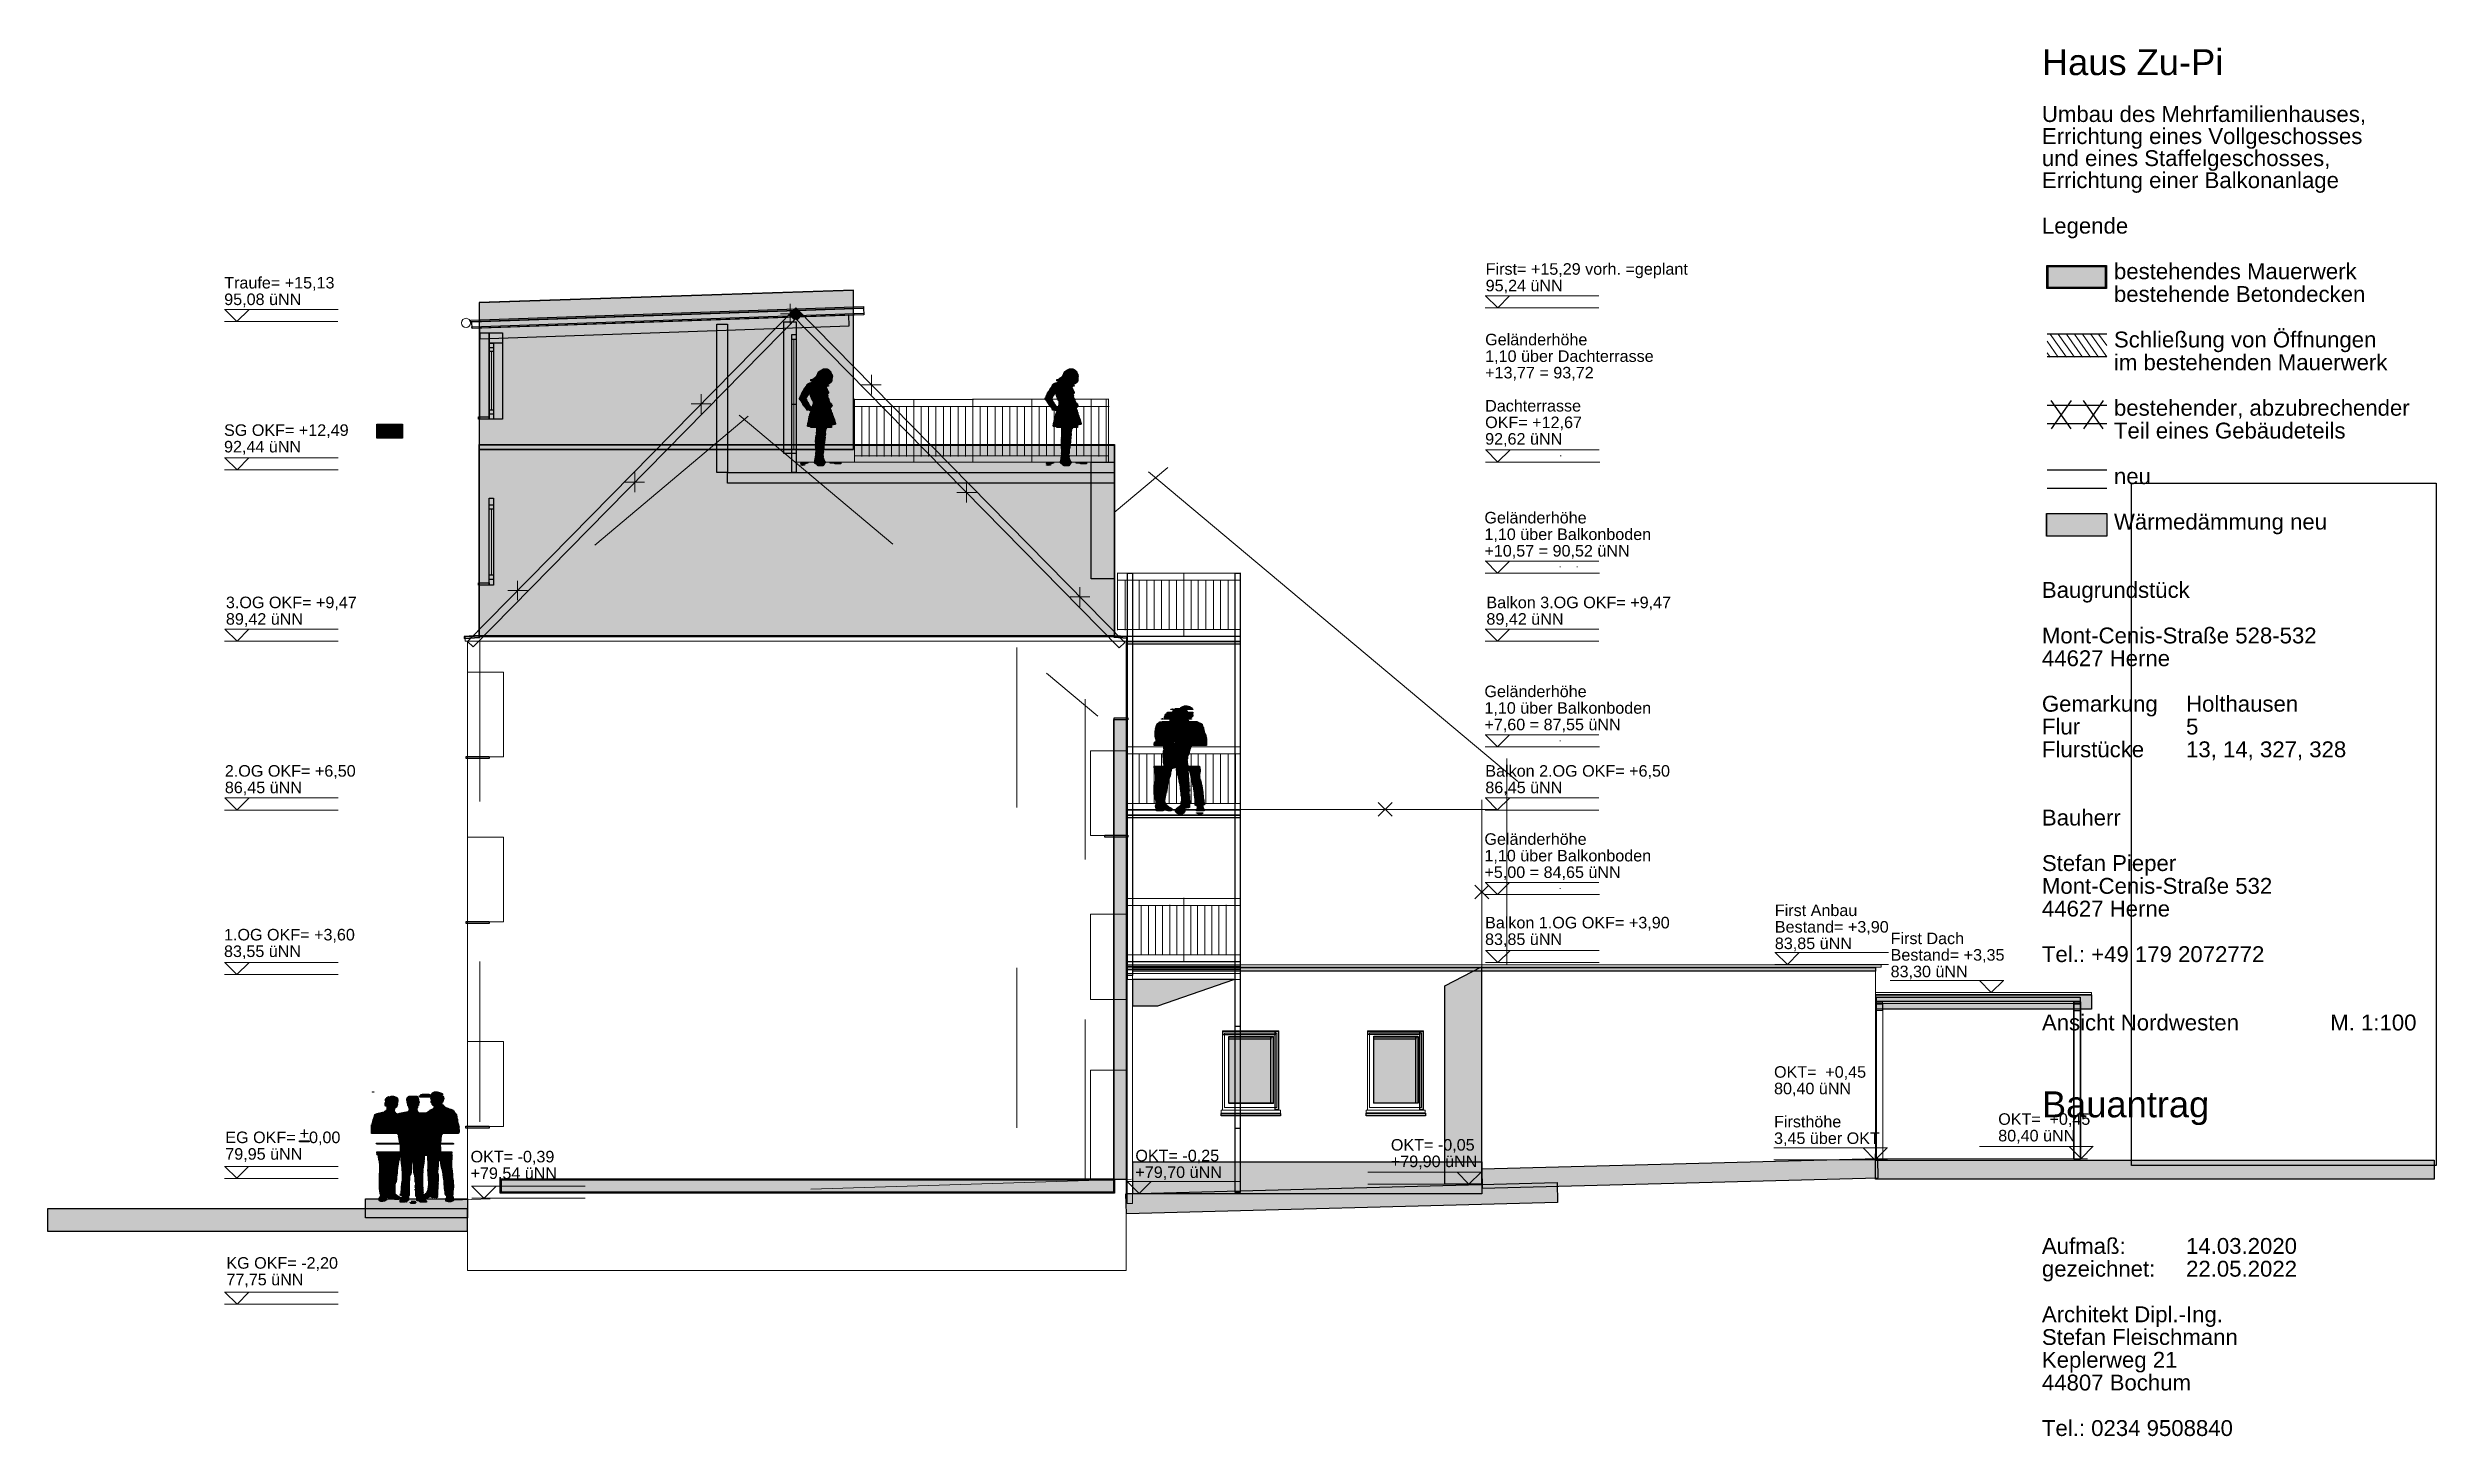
# Model space of a CAD drawing. Header units: millimetres. Extents: x 2 to 42044, y 4087 to 28530.
import ezdxf

# ---------------------------------------------------------------- set-up
doc = ezdxf.new("R2010")
doc.units = ezdxf.units.MM
doc.header["$LTSCALE"] = 50
for name, pattern in [('PDF_112-9_112-9_0-0_0-0', [225.8, 112.9, -112.9, 0, 0]), ('PDF_56-4_56-4_0-0_0-0', [112.8, 56.4, -56.4, 0, 0]), ('PDF_70-6_70-6_0-0_0-0', [141.2, 70.6, -70.6, 0, 0])]:
    doc.linetypes.add(name, pattern=pattern)
for name, color, linetype in [('00_Wand_Bestand', 7, 'Continuous'), ('01_Daemmung_neu', 9, 'Continuous'), ('02_Grundstuecksgrenze', 8, 'Continuous'), ('03_Sanitaer', 5, 'Continuous'), ('05_Linien_stark', 7, 'Continuous'), ('06_Linien_fein', 3, 'Continuous'), ('07_Bemassung', 6, 'Continuous'), ('10_Text', 7, 'Continuous'), ('12_Plankopf', 140, 'Continuous')]:
    doc.layers.add(name, color=color, linetype=linetype)
doc.styles.add('PLAN', font='arial.ttf')

msp = doc.modelspace()

# ---------------------------------------------------------------- texts
at = {"layer": '10_Text', "style": 'PLAN'}
for s, height, p in [('Traufe= +15,13', 203.2, (3108, 24292)), ('95,24 üNN', 203.2, (25312, 24242)), ('First= +15,29 vorh. =geplant', 203.2, (25312, 24534)), ('95,08 üNN', 203.2, (3108, 24000)), ('Geländerhöhe', 203.2, (25303, 23292)), ('1,10 über Dachterrasse', 203.2, (25303, 23000)), ('+13,77 = 93,72', 203.2, (25303, 22709)), ('Dachterrasse', 203.2, (25303, 22126)), ('SG OKF= +12,49', 203.2, (3105, 21697)), ('OKF= +12,67', 203.2, (25303, 21834)), ('92,44 üNN', 203.2, (3105, 21406)), ('92,62 üNN', 203.2, (25303, 21543)), ('Geländerhöhe', 203.2, (25290, 20156)), ('+10,57 = 90,52 üNN', 203.2, (25290, 19573)), ('1,10 über Balkonboden', 203.2, (25290, 19864)), ('3.OG OKF= +9,47', 203.2, (3138, 18664)), ('89,42 üNN', 203.2, (3138, 18373)), ('89,42 üNN', 203.2, (25325, 18373)), ('Balkon 3.OG OKF= +9,47', 203.2, (25325, 18664)), ('Geländerhöhe', 203.2, (25290, 17098)), ('1,10 über Balkonboden', 203.2, (25290, 16806)), ('+7,60 = 87,55 üNN', 203.2, (25290, 16515)), ('86,45 üNN', 203.2, (3119, 15407)), ('2.OG OKF= +6,50', 203.2, (3119, 15698)), ('86,45 üNN', 203.2, (25306, 15407)), ('Balkon 2.OG OKF= +6,50', 203.2, (25306, 15698)), ('Geländerhöhe', 203.2, (25290, 14498)), ('1,10 über Balkonboden', 203.2, (25290, 14206)), ('+5,00 = 84,65 üNN', 203.2, (25290, 13915)), ('First Anbau', 203.2, (30402, 13244)), ('Balkon 1.OG OKF= +3,90', 203.2, (25301, 13027)), ('Bestand= +3,90', 203.2, (30402, 12953)), ('83,55 üNN', 203.2, (3104, 12523)), ('1.OG OKF= +3,60', 203.2, (3104, 12815)), ('83,85 üNN', 203.2, (25301, 12735)), ('83,85 üNN', 203.2, (30402, 12662)), ('First Dach', 203.2, (32440, 12750)), ('Bestand= +3,35', 203.2, (32440, 12459)), ('83,30 üNN', 203.2, (32440, 12167)), ('OKT=', 203.2, (30388, 10398)), ('+0,45', 203.2, (31290, 10398)), ('80,40 üNN', 203.2, (30388, 10107)), ('Firsthöhe', 203.2, (30388, 9524)), ('OKT=', 203.2, (34334, 9569)), ('EG OKF= ', 203.2, (3127, 9247)), ('+', 203, (4436, 9317)), ('0,00', 203.2, (4601, 9247)), ('OKT= -0,05', 203.2, (23643, 9115)), ('3,45 über OKT', 203.2, (30388, 9232)), ('80,40 üNN', 203.2, (34334, 9277)), ('79,95 üNN', 203.2, (3127, 8955)), ('OKT= -0,39', 203.2, (7444, 8908)), ('OKT= -0,25', 203.2, (19146, 8926)), ('+79,70 üNN', 203.2, (19146, 8634)), ('+79,90 üNN', 203.2, (23643, 8824)), ('+79,54 üNN', 203.2, (7444, 8616)), ('KG OKF= -2,20', 203.2, (3146, 7036)), ('77,75 üNN', 203.2, (3146, 6744))]:
    msp.add_text(s, height=height, dxfattribs=at).set_placement(p)
at = {"layer": '12_Plankopf', "style": 'PLAN'}
for s, height, p in [('Haus Zu-Pi', 457, (35103, 28048)), ('Umbau des Mehrfamilienhauses,', 279.4, (35103, 27223)), ('Errichtung eines Vollgeschosses', 279.4, (35103, 26835)), ('und eines Staffelgeschosses,', 279.4, (35103, 26447)), ('Errichtung einer Balkonanlage', 279.4, (35103, 26059)), ('Legende', 279.3, (35103, 25258)), ('bestehendes Mauerwerk', 279.26, (36371, 24456)), ('bestehende Betondecken', 279.26, (36371, 24055)), ('Schließung von Öffnungen', 279.26, (36371, 23254)), ('im bestehenden Mauerwerk', 279.26, (36371, 22853)), ('bestehender, abzubrechender', 279.26, (36371, 22052)), ('Teil eines Gebäudeteils', 279.26, (36371, 21651)), ('neu', 279.3, (36371, 20849)), ('Wärmedämmung neu', 279.26, (36371, 20048)), ('Baugrundstück', 279.26, (35103, 18846)), ('Mont-Cenis-Straße 528-532', 279.26, (35103, 18044)), ('44627 Herne', 279.26, (35103, 17643)), ('Gemarkung', 279.3, (35103, 16842)), ('Holthausen', 279.3, (37640, 16842)), ('Flur', 279.3, (35103, 16441)), ('5', 279, (37640, 16441)), ('Flurstücke', 279.3, (35103, 16040)), ('13, 14, 327, 328', 279.26, (37640, 16040)), ('Bauherr', 279.3, (35103, 14838)), ('Stefan Pieper', 279.26, (35103, 14037)), ('Mont-Cenis-Straße 532', 279.26, (35103, 13636)), ('44627 Herne', 279.26, (35103, 13235)), ('Tel.: +49 179 2072772', 279.26, (35103, 12434)), ('Ansicht Nordwesten', 279.26, (35103, 11231)), ('M. 1:100', 279.3, (40178, 11231)), ('Bauantrag', 457, (35103, 9701)), ('+0,45', 203.2, (35236, 9569)), ('Aufmaß:', 279.3, (35103, 7297)), ('14.03.2020', 279.3, (37640, 7297)), ('gezeichnet:', 279.26, (35103, 6896)), ('22.05.2022', 279.3, (37640, 6896)), ('Architekt Dipl.-Ing.', 279.26, (35103, 6094)), ('Stefan Fleischmann', 279.26, (35103, 5694)), ('Keplerweg 21', 279.26, (35103, 5293)), ('44807 Bochum', 279.26, (35103, 4892)), ('Tel.: 0234 9508840', 279.26, (35103, 4091))]:
    msp.add_text(s, height=height, dxfattribs=at).set_placement(p)

# ---------------------------------------------------------------- hatches: boundary and pattern name
at = {"layer": '00_Wand_Bestand'}
for points in [[(13480, 22705), (13803, 22705), (13803, 22699), (13480, 22699)], [(13485, 22710), (13803, 22710), (13803, 22705), (13485, 22705)], [(13491, 22716), (13803, 22716), (13803, 22710), (13491, 22710)], [(13496, 22721), (13809, 22721), (13809, 22716), (13496, 22716)], [(13502, 22727), (13809, 22727), (13809, 22721), (13502, 22721)], [(13513, 22733), (13809, 22733), (13809, 22727), (13513, 22727)], [(13524, 22738), (13809, 22738), (13809, 22733), (13524, 22733)], [(13530, 22744), (13809, 22744), (13809, 22738), (13530, 22738)], [(13536, 22749), (13815, 22749), (13815, 22744), (13536, 22744)], [(13541, 22761), (13809, 22761), (13809, 22755), (13541, 22755)], [(13541, 22755), (13815, 22755), (13815, 22749), (13541, 22749)], [(13547, 22772), (13809, 22772), (13809, 22766), (13547, 22766)], [(13547, 22766), (13809, 22766), (13809, 22761), (13547, 22761)], [(13552, 22783), (13803, 22783), (13803, 22777), (13552, 22777)], [(13552, 22777), (13803, 22777), (13803, 22772), (13552, 22772)], [(13558, 22800), (13792, 22800), (13792, 22794), (13558, 22794)], [(13558, 22794), (13792, 22794), (13792, 22788), (13558, 22788)], [(13558, 22788), (13798, 22788), (13798, 22783), (13558, 22783)], [(13563, 22811), (13787, 22811), (13787, 22805), (13563, 22805)], [(13563, 22805), (13787, 22805), (13787, 22800), (13563, 22800)], [(13569, 22822), (13781, 22822), (13781, 22816), (13569, 22816)], [(13569, 22816), (13787, 22816), (13787, 22811), (13569, 22811)], [(13575, 22828), (13781, 22828), (13781, 22822), (13575, 22822)], [(13580, 22833), (13781, 22833), (13781, 22828), (13580, 22828)], [(13586, 22839), (13781, 22839), (13781, 22833), (13586, 22833)], [(13597, 22844), (13770, 22844), (13770, 22839), (13597, 22839)], [(13602, 22850), (13764, 22850), (13764, 22844), (13602, 22844)], [(13614, 22856), (13759, 22856), (13759, 22850), (13614, 22850)], [(13619, 22861), (13753, 22861), (13753, 22856), (13619, 22856)], [(13636, 22867), (13742, 22867), (13742, 22861), (13636, 22861)], [(13642, 22872), (13736, 22872), (13736, 22867), (13642, 22867)], [(13653, 22878), (13725, 22878), (13725, 22872), (13653, 22872)], [(17807, 22705), (18131, 22705), (18131, 22699), (17807, 22699)], [(17813, 22710), (18131, 22710), (18131, 22705), (17813, 22705)], [(17818, 22716), (18131, 22716), (18131, 22710), (17818, 22710)], [(17824, 22721), (18136, 22721), (18136, 22716), (17824, 22716)], [(17829, 22727), (18136, 22727), (18136, 22721), (17829, 22721)], [(17841, 22733), (18136, 22733), (18136, 22727), (17841, 22727)], [(17852, 22738), (18136, 22738), (18136, 22733), (17852, 22733)], [(17857, 22744), (18136, 22744), (18136, 22738), (17857, 22738)], [(17863, 22749), (18142, 22749), (18142, 22744), (17863, 22744)], [(17869, 22761), (18136, 22761), (18136, 22755), (17869, 22755)], [(17869, 22755), (18142, 22755), (18142, 22749), (17869, 22749)], [(17874, 22772), (18136, 22772), (18136, 22766), (17874, 22766)], [(17874, 22766), (18136, 22766), (18136, 22761), (17874, 22761)], [(17880, 22783), (18131, 22783), (18131, 22777), (17880, 22777)], [(17880, 22777), (18131, 22777), (18131, 22772), (17880, 22772)], [(17885, 22800), (18120, 22800), (18120, 22794), (17885, 22794)], [(17885, 22794), (18120, 22794), (18120, 22788), (17885, 22788)], [(17885, 22788), (18125, 22788), (18125, 22783), (17885, 22783)], [(17891, 22811), (18114, 22811), (18114, 22805), (17891, 22805)], [(17891, 22805), (18114, 22805), (18114, 22800), (17891, 22800)], [(17896, 22822), (18109, 22822), (18109, 22816), (17896, 22816)], [(17896, 22816), (18114, 22816), (18114, 22811), (17896, 22811)], [(17902, 22828), (18109, 22828), (18109, 22822), (17902, 22822)], [(17908, 22833), (18109, 22833), (18109, 22828), (17908, 22828)], [(17913, 22839), (18109, 22839), (18109, 22833), (17913, 22833)], [(17924, 22844), (18097, 22844), (18097, 22839), (17924, 22839)], [(17930, 22850), (18092, 22850), (18092, 22844), (17930, 22844)], [(17941, 22856), (18086, 22856), (18086, 22850), (17941, 22850)], [(17947, 22861), (18081, 22861), (18081, 22856), (17947, 22856)], [(17963, 22867), (18070, 22867), (18070, 22861), (17963, 22861)], [(17969, 22872), (18064, 22872), (18064, 22867), (17969, 22867)], [(17980, 22878), (18053, 22878), (18053, 22872), (17980, 22872)], [(13273, 22453), (13742, 22453), (13742, 22447), (13273, 22447)], [(13273, 22447), (13736, 22447), (13736, 22442), (13273, 22442)], [(13273, 22442), (13731, 22442), (13731, 22436), (13273, 22436)], [(13273, 22296), (13374, 22296), (13374, 22291), (13273, 22291)], [(13273, 22291), (13379, 22291), (13379, 22285), (13273, 22285)], [(13279, 22459), (13742, 22459), (13742, 22453), (13279, 22453)], [(13284, 22470), (13742, 22470), (13742, 22464), (13284, 22464)], [(13284, 22464), (13742, 22464), (13742, 22459), (13284, 22459)], [(13290, 22481), (13736, 22481), (13736, 22475), (13290, 22475)], [(13290, 22475), (13736, 22475), (13736, 22470), (13290, 22470)], [(13295, 22486), (13731, 22486), (13731, 22481), (13295, 22481)], [(13301, 22492), (13731, 22492), (13731, 22487), (13301, 22487)], [(13307, 22503), (13725, 22503), (13725, 22498), (13307, 22498)], [(13307, 22498), (13725, 22498), (13725, 22492), (13307, 22492)], [(13312, 22514), (13720, 22514), (13720, 22509), (13312, 22509)], [(13312, 22509), (13720, 22509), (13720, 22503), (13312, 22503)], [(13318, 22526), (13714, 22526), (13714, 22520), (13318, 22520)], [(13318, 22520), (13720, 22520), (13720, 22514), (13318, 22514)], [(13323, 22537), (13709, 22537), (13709, 22531), (13323, 22531)], [(13323, 22531), (13714, 22531), (13714, 22526), (13323, 22526)], [(13329, 22542), (13709, 22542), (13709, 22537), (13329, 22537)], [(13335, 22548), (13703, 22548), (13703, 22542), (13335, 22542)], [(13340, 22554), (13703, 22554), (13703, 22548), (13340, 22548)], [(13346, 22565), (13697, 22565), (13697, 22559), (13346, 22559)], [(13346, 22559), (13697, 22559), (13697, 22554), (13346, 22554)], [(13357, 22576), (13742, 22576), (13742, 22570), (13357, 22570)], [(13362, 22598), (13731, 22598), (13731, 22593), (13362, 22593)], [(13362, 22593), (13731, 22593), (13731, 22587), (13362, 22587)], [(13362, 22587), (13736, 22587), (13736, 22582), (13362, 22582)], [(13362, 22582), (13742, 22582), (13742, 22576), (13362, 22576)], [(13368, 22604), (13731, 22604), (13731, 22598), (13368, 22598)], [(13374, 22610), (13736, 22610), (13736, 22604), (13374, 22604)], [(13379, 22615), (13748, 22615), (13748, 22610), (13379, 22610)], [(13385, 22621), (13759, 22621), (13759, 22615), (13385, 22615)], [(13396, 22626), (13764, 22626), (13764, 22621), (13396, 22621)], [(13413, 22632), (13776, 22632), (13776, 22626), (13413, 22626)], [(13435, 22682), (13803, 22682), (13803, 22677), (13435, 22677)], [(13435, 22677), (13803, 22677), (13803, 22671), (13435, 22671)], [(13435, 22671), (13803, 22671), (13803, 22665), (13435, 22665)], [(13435, 22638), (13781, 22638), (13781, 22632), (13435, 22632)], [(13441, 22665), (13803, 22665), (13803, 22660), (13441, 22660)], [(13452, 22643), (13787, 22643), (13787, 22638), (13452, 22638)], [(13463, 22660), (13798, 22660), (13798, 22654), (13463, 22654)], [(13469, 22693), (13803, 22693), (13803, 22688), (13469, 22688)], [(13469, 22649), (13792, 22649), (13792, 22643), (13469, 22643)], [(13474, 22699), (13803, 22699), (13803, 22693), (13474, 22693)], [(13474, 22654), (13792, 22654), (13792, 22649), (13474, 22649)], [(13480, 22296), (13508, 22296), (13508, 22291), (13480, 22291)], [(13480, 22291), (13508, 22291), (13508, 22285), (13480, 22285)], [(13513, 22296), (13764, 22296), (13764, 22291), (13513, 22291)], [(13513, 22291), (13764, 22291), (13764, 22285), (13513, 22285)], [(17601, 22453), (18070, 22453), (18070, 22447), (17601, 22447)], [(17601, 22447), (18064, 22447), (18064, 22442), (17601, 22442)], [(17601, 22442), (18058, 22442), (18058, 22436), (17601, 22436)], [(17601, 22296), (17701, 22296), (17701, 22291), (17601, 22291)], [(17601, 22291), (17707, 22291), (17707, 22285), (17601, 22285)], [(17606, 22459), (18070, 22459), (18070, 22453), (17606, 22453)], [(17612, 22470), (18070, 22470), (18070, 22464), (17612, 22464)], [(17612, 22464), (18070, 22464), (18070, 22459), (17612, 22459)], [(17617, 22481), (18064, 22481), (18064, 22475), (17617, 22475)], [(17617, 22475), (18064, 22475), (18064, 22470), (17617, 22470)], [(17623, 22486), (18058, 22486), (18058, 22481), (17623, 22481)], [(17628, 22492), (18058, 22492), (18058, 22487), (17628, 22487)], [(17634, 22503), (18053, 22503), (18053, 22498), (17634, 22498)], [(17634, 22498), (18053, 22498), (18053, 22492), (17634, 22492)], [(17640, 22514), (18047, 22514), (18047, 22509), (17640, 22509)], [(17640, 22509), (18047, 22509), (18047, 22503), (17640, 22503)], [(17645, 22526), (18042, 22526), (18042, 22520), (17645, 22520)], [(17645, 22520), (18047, 22520), (18047, 22514), (17645, 22514)], [(17651, 22537), (18036, 22537), (18036, 22531), (17651, 22531)], [(17651, 22531), (18042, 22531), (18042, 22526), (17651, 22526)], [(17656, 22542), (18036, 22542), (18036, 22537), (17656, 22537)], [(17662, 22548), (18030, 22548), (18030, 22542), (17662, 22542)], [(17668, 22554), (18030, 22554), (18030, 22548), (17668, 22548)], [(17673, 22565), (18025, 22565), (18025, 22559), (17673, 22559)], [(17673, 22559), (18025, 22559), (18025, 22554), (17673, 22554)], [(17684, 22576), (18070, 22576), (18070, 22570), (17684, 22570)], [(17690, 22598), (18058, 22598), (18058, 22593), (17690, 22593)], [(17690, 22593), (18058, 22593), (18058, 22587), (17690, 22587)], [(17690, 22587), (18064, 22587), (18064, 22582), (17690, 22582)], [(17690, 22582), (18070, 22582), (18070, 22576), (17690, 22576)], [(17695, 22604), (18058, 22604), (18058, 22598), (17695, 22598)], [(17701, 22610), (18064, 22610), (18064, 22604), (17701, 22604)], [(17707, 22615), (18075, 22615), (18075, 22610), (17707, 22610)], [(17712, 22621), (18086, 22621), (18086, 22615), (17712, 22615)], [(17723, 22626), (18092, 22626), (18092, 22621), (17723, 22621)], [(17740, 22632), (18103, 22632), (18103, 22626), (17740, 22626)], [(17762, 22682), (18131, 22682), (18131, 22677), (17762, 22677)], [(17762, 22677), (18131, 22677), (18131, 22671), (17762, 22671)], [(17762, 22671), (18131, 22671), (18131, 22665), (17762, 22665)], [(17762, 22638), (18109, 22638), (18109, 22632), (17762, 22632)], [(17768, 22665), (18131, 22665), (18131, 22660), (17768, 22660)], [(17779, 22643), (18114, 22643), (18114, 22638), (17779, 22638)], [(17790, 22660), (18125, 22660), (18125, 22654), (17790, 22654)], [(17796, 22693), (18131, 22693), (18131, 22688), (17796, 22688)], [(17796, 22649), (18120, 22649), (18120, 22643), (17796, 22643)], [(17802, 22699), (18131, 22699), (18131, 22693), (17802, 22693)], [(17802, 22654), (18120, 22654), (18120, 22649), (17802, 22649)], [(17807, 22296), (17835, 22296), (17835, 22291), (17807, 22291)], [(17807, 22291), (17835, 22291), (17835, 22285), (17807, 22285)], [(17841, 22296), (18092, 22296), (18092, 22291), (17841, 22291)], [(17841, 22291), (18092, 22291), (18092, 22285), (17841, 22285)], [(13346, 22190), (13776, 22190), (13776, 22185), (13346, 22185)], [(13351, 22185), (13776, 22185), (13776, 22179), (13351, 22179)], [(13351, 22179), (13776, 22179), (13776, 22173), (13351, 22173)], [(13357, 22173), (13776, 22173), (13776, 22168), (13357, 22168)], [(13362, 22168), (13781, 22168), (13781, 22162), (13362, 22162)], [(13374, 21888), (13798, 21888), (13798, 21883), (13374, 21883)], [(13374, 21883), (13798, 21883), (13798, 21877), (13374, 21877)], [(13374, 21877), (13798, 21877), (13798, 21871), (13374, 21871)], [(13374, 21871), (13798, 21871), (13798, 21866), (13374, 21866)], [(13379, 21922), (13865, 21922), (13865, 21916), (13379, 21916)], [(13379, 21916), (13865, 21916), (13865, 21911), (13379, 21911)], [(13379, 21911), (13865, 21911), (13865, 21905), (13379, 21905)], [(13379, 21905), (13859, 21905), (13859, 21899), (13379, 21899)], [(13379, 21899), (13831, 21899), (13831, 21894), (13379, 21894)], [(13379, 21894), (13809, 21894), (13809, 21888), (13379, 21888)], [(13385, 21938), (13859, 21938), (13859, 21933), (13385, 21933)], [(13385, 21933), (13859, 21933), (13859, 21927), (13385, 21927)], [(13385, 21927), (13859, 21927), (13859, 21922), (13385, 21922)], [(13390, 21966), (13848, 21966), (13848, 21961), (13390, 21961)], [(13390, 21961), (13854, 21961), (13854, 21955), (13390, 21955)], [(13390, 21955), (13854, 21955), (13854, 21950), (13390, 21950)], [(13390, 21950), (13854, 21950), (13854, 21944), (13390, 21944)], [(13390, 21944), (13854, 21944), (13854, 21938), (13390, 21938)], [(13390, 21866), (13798, 21866), (13798, 21860), (13390, 21860)], [(13396, 21994), (13843, 21994), (13843, 21989), (13396, 21989)], [(13396, 21989), (13843, 21989), (13843, 21983), (13396, 21983)], [(13396, 21983), (13848, 21983), (13848, 21978), (13396, 21978)], [(13396, 21978), (13848, 21978), (13848, 21972), (13396, 21972)], [(13396, 21972), (13848, 21972), (13848, 21966), (13396, 21966)], [(13401, 22011), (13837, 22011), (13837, 22006), (13401, 22006)], [(13401, 22006), (13837, 22006), (13837, 22000), (13401, 22000)], [(13401, 22000), (13843, 22000), (13843, 21994), (13401, 21994)], [(13407, 22151), (13787, 22151), (13787, 22145), (13407, 22145)], [(13407, 22045), (13826, 22045), (13826, 22039), (13407, 22039)], [(13407, 22039), (13826, 22039), (13826, 22034), (13407, 22034)], [(13407, 22034), (13826, 22034), (13826, 22028), (13407, 22028)], [(13407, 22028), (13831, 22028), (13831, 22022), (13407, 22022)], [(13407, 22022), (13831, 22022), (13831, 22017), (13407, 22017)], [(13407, 22017), (13831, 22017), (13831, 22011), (13407, 22011)], [(13413, 22050), (13820, 22050), (13820, 22045), (13413, 22045)], [(13418, 22145), (13792, 22145), (13792, 22140), (13418, 22140)], [(13418, 22078), (13809, 22078), (13809, 22073), (13418, 22073)], [(13418, 22073), (13815, 22073), (13815, 22067), (13418, 22067)], [(13418, 22067), (13815, 22067), (13815, 22061), (13418, 22061)], [(13418, 22062), (13815, 22062), (13815, 22056), (13418, 22056)], [(13418, 22056), (13820, 22056), (13820, 22050), (13418, 22050)], [(13424, 22095), (13809, 22095), (13809, 22089), (13424, 22089)], [(13424, 22089), (13809, 22089), (13809, 22084), (13424, 22084)], [(13424, 22084), (13809, 22084), (13809, 22078), (13424, 22078)], [(13429, 22106), (13803, 22106), (13803, 22101), (13429, 22101)], [(13429, 22101), (13803, 22101), (13803, 22095), (13429, 22095)], [(13435, 22140), (13792, 22140), (13792, 22134), (13435, 22134)], [(13435, 22123), (13792, 22123), (13792, 22117), (13435, 22117)], [(13435, 22117), (13798, 22117), (13798, 22112), (13435, 22112)], [(13435, 22112), (13798, 22112), (13798, 22106), (13435, 22106)], [(13441, 22134), (13792, 22134), (13792, 22129), (13441, 22129)], [(17673, 22190), (18103, 22190), (18103, 22185), (17673, 22185)], [(17679, 22185), (18103, 22185), (18103, 22179), (17679, 22179)], [(17679, 22179), (18103, 22179), (18103, 22173), (17679, 22173)], [(17684, 22173), (18103, 22173), (18103, 22168), (17684, 22168)], [(17690, 22168), (18109, 22168), (18109, 22162), (17690, 22162)], [(17701, 21888), (18125, 21888), (18125, 21883), (17701, 21883)], [(17701, 21883), (18125, 21883), (18125, 21877), (17701, 21877)], [(17701, 21877), (18125, 21877), (18125, 21871), (17701, 21871)], [(17701, 21871), (18125, 21871), (18125, 21866), (17701, 21866)], [(17707, 21922), (18192, 21922), (18192, 21916), (17707, 21916)], [(17707, 21916), (18192, 21916), (18192, 21911), (17707, 21911)], [(17707, 21911), (18192, 21911), (18192, 21905), (17707, 21905)], [(17707, 21905), (18187, 21905), (18187, 21899), (17707, 21899)], [(17707, 21899), (18159, 21899), (18159, 21894), (17707, 21894)], [(17707, 21894), (18136, 21894), (18136, 21888), (17707, 21888)], [(17712, 21938), (18187, 21938), (18187, 21933), (17712, 21933)], [(17712, 21933), (18187, 21933), (18187, 21927), (17712, 21927)], [(17712, 21927), (18187, 21927), (18187, 21922), (17712, 21922)], [(17718, 21966), (18176, 21966), (18176, 21961), (17718, 21961)], [(17718, 21961), (18181, 21961), (18181, 21955), (17718, 21955)], [(17718, 21955), (18181, 21955), (18181, 21950), (17718, 21950)], [(17718, 21950), (18181, 21950), (18181, 21944), (17718, 21944)], [(17718, 21944), (18181, 21944), (18181, 21938), (17718, 21938)], [(17718, 21866), (18125, 21866), (18125, 21860), (17718, 21860)], [(17723, 21994), (18170, 21994), (18170, 21989), (17723, 21989)], [(17723, 21989), (18170, 21989), (18170, 21983), (17723, 21983)], [(17723, 21983), (18176, 21983), (18176, 21978), (17723, 21978)], [(17723, 21978), (18176, 21978), (18176, 21972), (17723, 21972)], [(17723, 21972), (18176, 21972), (18176, 21966), (17723, 21966)], [(17729, 22011), (18164, 22011), (18164, 22006), (17729, 22006)], [(17729, 22006), (18164, 22006), (18164, 22000), (17729, 22000)], [(17729, 22000), (18170, 22000), (18170, 21994), (17729, 21994)], [(17735, 22151), (18114, 22151), (18114, 22145), (17735, 22145)], [(17735, 22045), (18153, 22045), (18153, 22039), (17735, 22039)], [(17735, 22039), (18153, 22039), (18153, 22034), (17735, 22034)], [(17735, 22034), (18153, 22034), (18153, 22028), (17735, 22028)], [(17735, 22028), (18159, 22028), (18159, 22022), (17735, 22022)], [(17735, 22022), (18159, 22022), (18159, 22017), (17735, 22017)], [(17735, 22017), (18159, 22017), (18159, 22011), (17735, 22011)], [(17740, 22050), (18148, 22050), (18148, 22045), (17740, 22045)], [(17746, 22145), (18120, 22145), (18120, 22140), (17746, 22140)], [(17746, 22078), (18136, 22078), (18136, 22073), (17746, 22073)], [(17746, 22073), (18142, 22073), (18142, 22067), (17746, 22067)], [(17746, 22067), (18142, 22067), (18142, 22061), (17746, 22061)], [(17746, 22062), (18142, 22062), (18142, 22056), (17746, 22056)], [(17746, 22056), (18148, 22056), (18148, 22050), (17746, 22050)], [(17751, 22095), (18136, 22095), (18136, 22089), (17751, 22089)], [(17751, 22089), (18136, 22089), (18136, 22084), (17751, 22084)], [(17751, 22084), (18136, 22084), (18136, 22078), (17751, 22078)], [(17757, 22106), (18131, 22106), (18131, 22101), (17757, 22101)], [(17757, 22101), (18131, 22101), (18131, 22095), (17757, 22095)], [(17762, 22140), (18120, 22140), (18120, 22134), (17762, 22134)], [(17762, 22123), (18120, 22123), (18120, 22117), (17762, 22117)], [(17762, 22117), (18125, 22117), (18125, 22112), (17762, 22112)], [(17762, 22112), (18125, 22112), (18125, 22106), (17762, 22106)], [(17768, 22134), (18120, 22134), (18120, 22129), (17768, 22129)], [(13418, 21860), (13798, 21860), (13798, 21855), (13418, 21855)], [(13429, 21855), (13798, 21855), (13798, 21849), (13429, 21849)], [(13435, 21849), (13798, 21849), (13798, 21843), (13435, 21843)], [(17746, 21860), (18125, 21860), (18125, 21855), (17746, 21855)], [(17757, 21855), (18125, 21855), (18125, 21849), (17757, 21849)], [(17762, 21849), (18125, 21849), (18125, 21843), (17762, 21843)], [(13256, 21211), (13262, 21211), (13262, 21206), (13256, 21206)], [(13262, 21223), (13379, 21223), (13379, 21217), (13262, 21217)], [(13268, 21211), (13346, 21211), (13346, 21206), (13268, 21206)], [(13776, 21223), (13837, 21223), (13837, 21217), (13776, 21217)], [(13843, 21223), (13960, 21223), (13960, 21217), (13843, 21217)], [(13854, 21211), (13960, 21211), (13960, 21206), (13854, 21206)], [(17584, 21211), (17589, 21211), (17589, 21206), (17584, 21206)], [(17589, 21223), (17707, 21223), (17707, 21217), (17589, 21217)], [(17595, 21211), (17673, 21211), (17673, 21206), (17595, 21206)], [(18103, 21223), (18164, 21223), (18164, 21217), (18103, 21217)], [(18170, 21223), (18287, 21223), (18287, 21217), (18170, 21217)], [(18181, 21211), (18287, 21211), (18287, 21206), (18181, 21206)], [(19705, 16827), (20160, 16827), (20160, 16820), (19705, 16820)], [(19711, 16833), (20160, 16833), (20160, 16827), (19711, 16827)], [(19942, 16900), (20147, 16900), (20147, 16894), (19942, 16894)], [(19948, 16913), (20134, 16913), (20134, 16907), (19948, 16907)], [(19948, 16907), (20141, 16907), (20141, 16900), (19948, 16900)], [(19955, 16919), (20121, 16919), (20121, 16913), (19955, 16913)], [(19968, 16925), (20109, 16925), (20109, 16919), (19968, 16919)], [(19974, 16931), (20102, 16931), (20102, 16925), (19974, 16925)], [(19993, 16937), (20083, 16937), (20083, 16931), (19993, 16931)], [(19493, 16507), (20359, 16507), (20359, 16501), (19493, 16501)], [(19493, 16501), (20359, 16501), (20359, 16495), (19493, 16495)], [(19493, 16495), (20359, 16495), (20359, 16488), (19493, 16488)], [(19493, 16488), (20359, 16488), (20359, 16482), (19493, 16482)], [(19493, 16482), (20359, 16482), (20359, 16476), (19493, 16476)], [(19493, 16476), (20365, 16476), (20365, 16470), (19493, 16470)], [(19493, 16470), (20365, 16470), (20365, 16464), (19493, 16464)], [(19493, 16464), (20365, 16464), (20365, 16458), (19493, 16458)], [(19493, 16458), (20372, 16458), (20372, 16452), (19493, 16452)], [(19493, 16452), (20372, 16452), (20372, 16445), (19493, 16445)], [(19493, 16445), (20378, 16445), (20378, 16439), (19493, 16439)], [(19493, 16439), (20378, 16439), (20378, 16433), (19493, 16433)], [(19493, 16433), (20378, 16433), (20378, 16427), (19493, 16427)], [(19493, 16427), (20384, 16427), (20384, 16421), (19493, 16421)], [(19493, 16421), (20384, 16421), (20384, 16415), (19493, 16415)], [(19493, 16415), (20384, 16415), (20384, 16408), (19493, 16408)], [(19493, 16408), (20384, 16408), (20384, 16402), (19493, 16402)], [(19500, 16544), (20346, 16544), (20346, 16538), (19500, 16538)], [(19500, 16531), (20352, 16531), (20352, 16525), (19500, 16525)], [(19500, 16525), (20352, 16525), (20352, 16519), (19500, 16519)], [(19500, 16519), (20352, 16519), (20352, 16513), (19500, 16513)], [(19500, 16513), (20352, 16513), (20352, 16507), (19500, 16507)], [(19500, 16402), (20391, 16402), (20391, 16396), (19500, 16396)], [(19506, 16562), (20346, 16562), (20346, 16556), (19506, 16556)], [(19506, 16556), (20346, 16556), (20346, 16550), (19506, 16550)], [(19506, 16550), (20340, 16550), (20340, 16544), (19506, 16544)], [(19506, 16538), (20346, 16538), (20346, 16531), (19506, 16531)], [(19512, 16587), (20327, 16587), (20327, 16581), (19512, 16581)], [(19512, 16581), (20333, 16581), (20333, 16574), (19512, 16574)], [(19512, 16574), (20333, 16574), (20333, 16568), (19512, 16568)], [(19512, 16568), (20340, 16568), (20340, 16562), (19512, 16562)], [(19519, 16605), (20320, 16605), (20320, 16599), (19519, 16599)], [(19519, 16599), (20327, 16599), (20327, 16593), (19519, 16593)], [(19519, 16593), (20327, 16593), (20327, 16587), (19519, 16587)], [(19525, 16618), (20320, 16618), (20320, 16611), (19525, 16611)], [(19525, 16611), (20320, 16611), (20320, 16605), (19525, 16605)], [(19532, 16630), (20314, 16630), (20314, 16624), (19532, 16624)], [(19532, 16624), (20320, 16624), (20320, 16618), (19532, 16618)], [(19538, 16636), (20307, 16636), (20307, 16630), (19538, 16630)], [(19544, 16642), (20301, 16642), (20301, 16636), (19544, 16636)], [(19551, 16648), (20282, 16648), (20282, 16642), (19551, 16642)], [(19557, 16654), (20263, 16654), (20263, 16648), (19557, 16648)], [(19608, 16716), (19641, 16716), (19641, 16710), (19608, 16710)], [(19615, 16722), (19628, 16722), (19628, 16716), (19615, 16716)], [(19615, 16667), (20231, 16667), (20231, 16661), (19615, 16661)], [(19653, 16722), (19936, 16722), (19936, 16716), (19653, 16716)], [(19653, 16716), (19929, 16716), (19929, 16710), (19653, 16710)], [(19660, 16753), (20141, 16753), (20141, 16747), (19660, 16747)], [(19660, 16747), (20134, 16747), (20134, 16741), (19660, 16741)], [(19660, 16741), (20128, 16741), (20128, 16734), (19660, 16734)], [(19666, 16765), (20154, 16765), (20154, 16759), (19666, 16759)], [(19666, 16759), (20147, 16759), (20147, 16753), (19666, 16753)], [(19673, 16784), (20160, 16784), (20160, 16777), (19673, 16777)], [(19673, 16777), (20160, 16777), (20160, 16771), (19673, 16771)], [(19673, 16771), (20160, 16771), (20160, 16765), (19673, 16765)], [(19679, 16796), (20147, 16796), (20147, 16790), (19679, 16790)], [(19679, 16790), (20154, 16790), (20154, 16784), (19679, 16784)], [(19685, 16802), (20154, 16802), (20154, 16796), (19685, 16796)], [(19692, 16808), (20160, 16808), (20160, 16802), (19692, 16802)], [(19948, 16722), (20128, 16722), (20128, 16716), (19948, 16716)], [(19948, 16716), (20134, 16716), (20134, 16710), (19948, 16710)], [(19474, 16279), (19827, 16279), (19827, 16273), (19474, 16273)], [(19474, 16273), (19827, 16273), (19827, 16267), (19474, 16267)], [(19474, 16267), (19820, 16267), (19820, 16261), (19474, 16261)], [(19474, 16261), (19820, 16261), (19820, 16255), (19474, 16255)], [(19474, 16255), (19820, 16255), (19820, 16249), (19474, 16249)], [(19480, 16304), (19820, 16304), (19820, 16298), (19480, 16298)], [(19480, 16298), (19827, 16298), (19827, 16292), (19480, 16292)], [(19480, 16292), (19827, 16292), (19827, 16285), (19480, 16285)], [(19480, 16285), (19827, 16285), (19827, 16279), (19480, 16279)], [(19487, 16310), (19499, 16310), (19499, 16304), (19487, 16304)], [(19500, 16396), (20391, 16396), (20391, 16390), (19500, 16390)], [(19500, 16390), (20391, 16390), (20391, 16384), (19500, 16384)], [(19500, 16384), (20397, 16384), (20397, 16378), (19500, 16378)], [(19506, 16378), (20397, 16378), (20397, 16372), (19506, 16372)], [(19506, 16372), (20384, 16372), (20384, 16365), (19506, 16365)], [(19506, 16365), (20391, 16365), (20391, 16359), (19506, 16359)], [(19512, 16359), (20397, 16359), (20397, 16353), (19512, 16353)], [(19512, 16347), (19846, 16347), (19846, 16341), (19512, 16341)], [(19512, 16341), (19839, 16341), (19839, 16335), (19512, 16335)], [(19512, 16335), (19839, 16335), (19839, 16329), (19512, 16329)], [(19512, 16329), (19833, 16329), (19833, 16322), (19512, 16322)], [(19519, 16322), (19833, 16322), (19833, 16316), (19519, 16316)], [(19519, 16316), (19827, 16316), (19827, 16310), (19519, 16310)], [(19519, 16310), (19820, 16310), (19820, 16304), (19519, 16304)], [(19859, 16347), (20263, 16347), (20263, 16341), (19859, 16341)], [(19859, 16341), (20263, 16341), (20263, 16335), (19859, 16335)], [(19859, 16335), (20263, 16335), (20263, 16329), (19859, 16329)], [(19859, 16329), (20263, 16329), (20263, 16322), (19859, 16322)], [(19859, 16322), (20263, 16322), (20263, 16316), (19859, 16316)], [(19859, 16316), (20263, 16316), (20263, 16310), (19859, 16310)], [(19859, 16310), (20263, 16310), (20263, 16304), (19859, 16304)], [(19859, 16304), (20263, 16304), (20263, 16298), (19859, 16298)], [(19859, 16298), (20256, 16298), (20256, 16292), (19859, 16292)], [(19859, 16292), (20263, 16292), (20263, 16285), (19859, 16285)], [(19859, 16285), (20256, 16285), (20256, 16279), (19859, 16279)], [(19859, 16279), (20256, 16279), (20256, 16273), (19859, 16273)], [(19859, 16273), (20256, 16273), (20256, 16267), (19859, 16267)], [(19859, 16267), (20256, 16267), (20256, 16261), (19859, 16261)], [(19859, 16261), (20256, 16261), (20256, 16255), (19859, 16255)], [(19859, 16255), (20256, 16255), (20256, 16249), (19859, 16249)], [(20263, 16255), (20397, 16255), (20397, 16249), (20263, 16249)], [(20269, 16347), (20397, 16347), (20397, 16341), (20269, 16341)], [(20269, 16341), (20397, 16341), (20397, 16335), (20269, 16335)], [(20269, 16261), (20397, 16261), (20397, 16255), (20269, 16255)], [(20275, 16335), (20397, 16335), (20397, 16329), (20275, 16329)], [(20275, 16329), (20397, 16329), (20397, 16322), (20275, 16322)], [(20275, 16322), (20397, 16322), (20397, 16316), (20275, 16316)], [(20275, 16316), (20397, 16316), (20397, 16310), (20275, 16310)], [(20275, 16310), (20397, 16310), (20397, 16304), (20275, 16304)], [(20282, 16304), (20397, 16304), (20397, 16298), (20282, 16298)], [(20282, 16279), (20397, 16279), (20397, 16273), (20282, 16273)], [(20282, 16267), (20397, 16267), (20397, 16261), (20282, 16261)], [(20288, 16298), (20397, 16298), (20397, 16292), (20288, 16292)], [(20288, 16292), (20397, 16292), (20397, 16285), (20288, 16285)], [(20288, 16285), (20397, 16285), (20397, 16279), (20288, 16279)], [(20288, 16273), (20397, 16273), (20397, 16267), (20288, 16267)], [(19474, 15880), (19833, 15880), (19833, 15874), (19474, 15874)], [(19474, 15874), (19833, 15874), (19833, 15867), (19474, 15867)], [(19474, 15867), (19833, 15867), (19833, 15861), (19474, 15861)], [(19474, 15861), (19833, 15861), (19833, 15855), (19474, 15855)], [(19480, 15572), (19711, 15572), (19711, 15566), (19480, 15566)], [(19480, 15566), (19711, 15566), (19711, 15560), (19480, 15560)], [(19480, 15560), (19711, 15560), (19711, 15554), (19480, 15554)], [(19487, 15855), (19827, 15855), (19827, 15849), (19487, 15849)], [(19487, 15597), (19724, 15597), (19724, 15591), (19487, 15591)], [(19487, 15591), (19718, 15591), (19718, 15584), (19487, 15584)], [(19487, 15584), (19718, 15584), (19718, 15578), (19487, 15578)], [(19487, 15578), (19711, 15578), (19711, 15572), (19487, 15572)], [(19493, 15603), (19724, 15603), (19724, 15597), (19493, 15597)], [(19500, 15849), (19807, 15849), (19807, 15843), (19500, 15843)], [(19500, 15843), (19782, 15843), (19782, 15837), (19500, 15837)], [(19500, 15837), (19782, 15837), (19782, 15830), (19500, 15830)], [(19500, 15830), (19775, 15830), (19775, 15824), (19500, 15824)], [(19500, 15824), (19775, 15824), (19775, 15818), (19500, 15818)], [(19500, 15818), (19775, 15818), (19775, 15812), (19500, 15812)], [(19500, 15812), (19775, 15812), (19775, 15806), (19500, 15806)], [(19500, 15806), (19775, 15806), (19775, 15800), (19500, 15800)], [(19500, 15800), (19769, 15800), (19769, 15794), (19500, 15794)], [(19500, 15794), (19769, 15794), (19769, 15787), (19500, 15787)], [(19500, 15787), (19769, 15787), (19769, 15781), (19500, 15781)], [(19500, 15781), (19762, 15781), (19762, 15775), (19500, 15775)], [(19500, 15775), (19762, 15775), (19762, 15769), (19500, 15769)], [(19500, 15769), (19762, 15769), (19762, 15763), (19500, 15763)], [(19500, 15751), (19762, 15751), (19762, 15744), (19500, 15744)], [(19500, 15615), (19730, 15615), (19730, 15609), (19500, 15609)], [(19500, 15609), (19730, 15609), (19730, 15603), (19500, 15603)], [(19506, 15763), (19762, 15763), (19762, 15757), (19506, 15757)], [(19506, 15757), (19762, 15757), (19762, 15751), (19506, 15751)], [(19506, 15744), (19762, 15744), (19762, 15738), (19506, 15738)], [(19506, 15738), (19756, 15738), (19756, 15732), (19506, 15732)], [(19506, 15732), (19756, 15732), (19756, 15726), (19506, 15726)], [(19506, 15726), (19756, 15726), (19756, 15720), (19506, 15720)], [(19506, 15720), (19756, 15720), (19756, 15714), (19506, 15714)], [(19506, 15714), (19756, 15714), (19756, 15708), (19506, 15708)], [(19506, 15708), (19750, 15708), (19750, 15701), (19506, 15701)], [(19506, 15701), (19750, 15701), (19750, 15695), (19506, 15695)], [(19506, 15695), (19750, 15695), (19750, 15689), (19506, 15689)], [(19506, 15689), (19743, 15689), (19743, 15683), (19506, 15683)], [(19506, 15683), (19743, 15683), (19743, 15677), (19506, 15677)], [(19506, 15677), (19743, 15677), (19743, 15671), (19506, 15671)], [(19506, 15671), (19743, 15671), (19743, 15664), (19506, 15664)], [(19506, 15664), (19737, 15664), (19737, 15658), (19506, 15658)], [(19506, 15658), (19737, 15658), (19737, 15652), (19506, 15652)], [(19506, 15652), (19737, 15652), (19737, 15646), (19506, 15646)], [(19506, 15646), (19737, 15646), (19737, 15640), (19506, 15640)], [(19506, 15640), (19737, 15640), (19737, 15634), (19506, 15634)], [(19506, 15634), (19730, 15634), (19730, 15628), (19506, 15628)], [(19506, 15628), (19730, 15628), (19730, 15621), (19506, 15621)], [(19506, 15621), (19730, 15621), (19730, 15615), (19506, 15615)], [(19865, 15880), (20057, 15880), (20057, 15874), (19865, 15874)], [(19865, 15874), (20057, 15874), (20057, 15867), (19865, 15867)], [(19865, 15867), (20057, 15867), (20057, 15861), (19865, 15861)], [(19865, 15861), (20057, 15861), (20057, 15855), (19865, 15855)], [(19871, 15855), (20057, 15855), (20057, 15849), (19871, 15849)], [(19871, 15849), (20064, 15849), (20064, 15843), (19871, 15843)], [(19871, 15843), (20064, 15843), (20064, 15837), (19871, 15837)], [(19871, 15837), (20064, 15837), (20064, 15830), (19871, 15830)], [(19871, 15830), (20064, 15830), (20064, 15824), (19871, 15824)], [(19871, 15824), (20064, 15824), (20064, 15818), (19871, 15818)], [(19871, 15818), (20070, 15818), (20070, 15812), (19871, 15812)], [(19871, 15812), (20070, 15812), (20070, 15806), (19871, 15806)], [(19878, 15806), (20070, 15806), (20070, 15800), (19878, 15800)], [(19878, 15800), (20070, 15800), (20070, 15794), (19878, 15794)], [(19878, 15794), (20070, 15794), (20070, 15787), (19878, 15787)], [(19884, 15787), (20070, 15787), (20070, 15781), (19884, 15781)], [(19884, 15781), (20070, 15781), (20070, 15775), (19884, 15775)], [(19884, 15775), (20070, 15775), (20070, 15769), (19884, 15769)], [(19884, 15769), (20070, 15769), (20070, 15763), (19884, 15763)], [(19884, 15763), (20077, 15763), (20077, 15757), (19884, 15757)], [(19891, 15757), (20077, 15757), (20077, 15751), (19891, 15751)], [(19891, 15751), (20077, 15751), (20077, 15744), (19891, 15744)], [(19891, 15744), (20077, 15744), (20077, 15738), (19891, 15738)], [(19891, 15738), (20077, 15738), (20077, 15732), (19891, 15732)], [(19891, 15732), (20077, 15732), (20077, 15726), (19891, 15726)], [(19897, 15726), (20077, 15726), (20077, 15720), (19897, 15720)], [(19897, 15720), (20077, 15720), (20077, 15714), (19897, 15714)], [(19903, 15714), (20077, 15714), (20077, 15708), (19903, 15708)], [(19903, 15708), (20077, 15708), (20077, 15701), (19903, 15701)], [(19903, 15701), (20077, 15701), (20077, 15695), (19903, 15695)], [(19903, 15695), (20077, 15695), (20077, 15689), (19903, 15689)], [(19903, 15689), (20077, 15689), (20077, 15683), (19903, 15683)], [(19910, 15683), (20077, 15683), (20077, 15677), (19910, 15677)], [(19910, 15677), (20083, 15677), (20083, 15671), (19910, 15671)], [(19910, 15671), (20083, 15671), (20083, 15664), (19910, 15664)], [(19910, 15664), (20083, 15664), (20083, 15658), (19910, 15658)], [(19910, 15658), (20083, 15658), (20083, 15652), (19910, 15652)], [(19916, 15652), (20083, 15652), (20083, 15646), (19916, 15646)], [(19916, 15646), (20083, 15646), (20083, 15640), (19916, 15640)], [(19916, 15640), (20083, 15640), (20083, 15634), (19916, 15634)], [(19916, 15634), (20083, 15634), (20083, 15628), (19916, 15628)], [(19916, 15621), (19968, 15621), (19968, 15615), (19916, 15615)], [(19923, 15628), (19968, 15628), (19968, 15621), (19923, 15621)], [(19923, 15615), (20083, 15615), (20083, 15609), (19923, 15609)], [(19923, 15609), (20083, 15609), (20083, 15603), (19923, 15603)], [(19923, 15603), (20089, 15603), (20089, 15597), (19923, 15597)], [(19923, 15597), (20089, 15597), (20089, 15591), (19923, 15591)], [(19929, 15591), (20089, 15591), (20089, 15584), (19929, 15584)], [(19929, 15584), (20089, 15584), (20089, 15578), (19929, 15578)], [(19929, 15578), (20089, 15578), (20089, 15572), (19929, 15572)], [(19936, 15572), (20089, 15572), (20089, 15566), (19936, 15566)], [(19936, 15566), (20089, 15566), (20089, 15560), (19936, 15560)], [(19936, 15560), (20089, 15560), (20089, 15554), (19936, 15554)], [(19974, 15621), (20083, 15621), (20083, 15615), (19974, 15615)], [(19980, 15628), (20083, 15628), (20083, 15621), (19980, 15621)], [(20070, 15880), (20275, 15880), (20275, 15874), (20070, 15874)], [(20077, 15874), (20275, 15874), (20275, 15867), (20077, 15867)], [(20077, 15867), (20275, 15867), (20275, 15861), (20077, 15861)], [(20077, 15861), (20282, 15861), (20282, 15855), (20077, 15855)], [(20077, 15855), (20282, 15855), (20282, 15849), (20077, 15849)], [(20083, 15849), (20282, 15849), (20282, 15843), (20083, 15843)], [(20083, 15843), (20282, 15843), (20282, 15837), (20083, 15837)], [(20089, 15837), (20282, 15837), (20282, 15830), (20089, 15830)], [(20089, 15830), (20288, 15830), (20288, 15824), (20089, 15824)], [(20089, 15824), (20288, 15824), (20288, 15818), (20089, 15818)], [(20089, 15818), (20288, 15818), (20288, 15812), (20089, 15812)], [(20096, 15812), (20288, 15812), (20288, 15806), (20096, 15806)], [(20096, 15806), (20288, 15806), (20288, 15800), (20096, 15800)], [(20102, 15800), (20288, 15800), (20288, 15794), (20102, 15794)], [(20102, 15794), (20288, 15794), (20288, 15787), (20102, 15787)], [(20109, 15787), (20288, 15787), (20288, 15781), (20109, 15781)], [(20109, 15781), (20282, 15781), (20282, 15775), (20109, 15775)], [(20109, 15775), (20282, 15775), (20282, 15769), (20109, 15769)], [(20109, 15769), (20282, 15769), (20282, 15763), (20109, 15763)], [(20115, 15763), (20282, 15763), (20282, 15757), (20115, 15757)], [(20115, 15757), (20282, 15757), (20282, 15751), (20115, 15751)], [(20115, 15751), (20275, 15751), (20275, 15744), (20115, 15744)], [(20121, 15744), (20275, 15744), (20275, 15738), (20121, 15738)], [(20121, 15738), (20275, 15738), (20275, 15732), (20121, 15732)], [(20121, 15732), (20275, 15732), (20275, 15726), (20121, 15726)], [(20121, 15726), (20275, 15726), (20275, 15720), (20121, 15720)], [(20128, 15720), (20275, 15720), (20275, 15714), (20128, 15714)], [(20128, 15714), (20275, 15714), (20275, 15708), (20128, 15708)], [(20128, 15708), (20275, 15708), (20275, 15701), (20128, 15701)], [(20128, 15701), (20275, 15701), (20275, 15695), (20128, 15695)], [(20128, 15695), (20282, 15695), (20282, 15689), (20128, 15689)], [(20128, 15689), (20275, 15689), (20275, 15683), (20128, 15683)], [(20134, 15683), (20275, 15683), (20275, 15677), (20134, 15677)], [(20134, 15677), (20275, 15677), (20275, 15671), (20134, 15671)], [(20134, 15671), (20282, 15671), (20282, 15664), (20134, 15664)], [(20141, 15664), (20275, 15664), (20275, 15658), (20141, 15658)], [(20141, 15658), (20275, 15658), (20275, 15652), (20141, 15652)], [(20141, 15652), (20282, 15652), (20282, 15646), (20141, 15646)], [(20141, 15640), (20295, 15640), (20295, 15634), (20141, 15634)], [(20147, 15646), (20288, 15646), (20288, 15640), (20147, 15640)], [(20147, 15634), (20295, 15634), (20295, 15628), (20147, 15628)], [(20147, 15628), (20295, 15628), (20295, 15621), (20147, 15621)], [(20147, 15621), (20301, 15621), (20301, 15615), (20147, 15615)], [(20147, 15615), (20301, 15615), (20301, 15609), (20147, 15609)], [(20154, 15609), (20301, 15609), (20301, 15603), (20154, 15603)], [(20154, 15603), (20301, 15603), (20301, 15597), (20154, 15597)], [(20160, 15597), (20307, 15597), (20307, 15591), (20160, 15591)], [(20160, 15591), (20307, 15591), (20307, 15584), (20160, 15584)], [(20160, 15584), (20307, 15584), (20307, 15578), (20160, 15578)], [(20160, 15578), (20307, 15578), (20307, 15572), (20160, 15572)], [(20160, 15572), (20307, 15572), (20307, 15566), (20160, 15566)], [(20160, 15566), (20307, 15566), (20307, 15560), (20160, 15560)], [(20160, 15560), (20307, 15560), (20307, 15554), (20160, 15554)], [(19474, 15554), (19711, 15554), (19711, 15548), (19474, 15548)], [(19474, 15548), (19705, 15548), (19705, 15541), (19474, 15541)], [(19474, 15541), (19705, 15541), (19705, 15535), (19474, 15535)], [(19474, 15535), (19705, 15535), (19705, 15529), (19474, 15529)], [(19474, 15529), (19705, 15529), (19705, 15523), (19474, 15523)], [(19474, 15523), (19705, 15523), (19705, 15517), (19474, 15517)], [(19474, 15517), (19705, 15517), (19705, 15511), (19474, 15511)], [(19474, 15511), (19705, 15511), (19705, 15505), (19474, 15505)], [(19474, 15505), (19705, 15505), (19705, 15498), (19474, 15498)], [(19474, 15498), (19705, 15498), (19705, 15492), (19474, 15492)], [(19474, 15492), (19698, 15492), (19698, 15486), (19474, 15486)], [(19474, 15486), (19698, 15486), (19698, 15480), (19474, 15480)], [(19474, 15480), (19698, 15480), (19698, 15474), (19474, 15474)], [(19474, 15474), (19698, 15474), (19698, 15468), (19474, 15468)], [(19474, 15468), (19698, 15468), (19698, 15462), (19474, 15462)], [(19474, 15462), (19698, 15462), (19698, 15455), (19474, 15455)], [(19474, 15455), (19692, 15455), (19692, 15449), (19474, 15449)], [(19474, 15449), (19583, 15449), (19583, 15443), (19474, 15443)], [(19474, 15443), (19583, 15443), (19583, 15437), (19474, 15437)], [(19474, 15437), (19576, 15437), (19576, 15431), (19474, 15431)], [(19474, 15431), (19576, 15431), (19576, 15425), (19474, 15425)], [(19474, 15425), (19576, 15425), (19576, 15419), (19474, 15419)], [(19474, 15419), (19500, 15419), (19500, 15412), (19474, 15412)], [(19474, 15412), (19576, 15412), (19576, 15406), (19474, 15406)], [(19474, 15406), (19576, 15406), (19576, 15400), (19474, 15400)], [(19474, 15400), (19576, 15400), (19576, 15394), (19474, 15394)], [(19474, 15394), (19570, 15394), (19570, 15388), (19474, 15388)], [(19474, 15388), (19570, 15388), (19570, 15382), (19474, 15382)], [(19480, 15382), (19570, 15382), (19570, 15375), (19480, 15375)], [(19480, 15375), (19570, 15375), (19570, 15369), (19480, 15369)], [(19480, 15369), (19570, 15369), (19570, 15363), (19480, 15363)], [(19480, 15363), (19570, 15363), (19570, 15357), (19480, 15357)], [(19487, 15357), (19570, 15357), (19570, 15351), (19487, 15351)], [(19487, 15351), (19570, 15351), (19570, 15345), (19487, 15345)], [(19487, 15345), (19570, 15345), (19570, 15339), (19487, 15339)], [(19487, 15339), (19570, 15339), (19570, 15332), (19487, 15332)], [(19487, 15332), (19570, 15332), (19570, 15326), (19487, 15326)], [(19493, 15326), (19570, 15326), (19570, 15320), (19493, 15320)], [(19493, 15320), (19576, 15320), (19576, 15314), (19493, 15314)], [(19500, 15314), (19570, 15314), (19570, 15308), (19500, 15308)], [(19500, 15308), (19576, 15308), (19576, 15302), (19500, 15302)], [(19500, 15302), (19576, 15302), (19576, 15296), (19500, 15296)], [(19500, 15185), (19718, 15185), (19718, 15179), (19500, 15179)], [(19500, 15179), (19724, 15179), (19724, 15173), (19500, 15173)], [(19506, 15419), (19576, 15419), (19576, 15412), (19506, 15412)], [(19506, 15296), (19576, 15296), (19576, 15289), (19506, 15289)], [(19506, 15289), (19576, 15289), (19576, 15283), (19506, 15283)], [(19506, 15283), (19576, 15283), (19576, 15277), (19506, 15277)], [(19506, 15203), (19692, 15203), (19692, 15197), (19506, 15197)], [(19506, 15197), (19698, 15197), (19698, 15191), (19506, 15191)], [(19506, 15191), (19705, 15191), (19705, 15185), (19506, 15185)], [(19506, 15173), (19724, 15173), (19724, 15166), (19506, 15166)], [(19506, 15166), (19737, 15166), (19737, 15160), (19506, 15160)], [(19506, 15160), (19634, 15160), (19634, 15154), (19506, 15154)], [(19506, 15154), (19628, 15154), (19628, 15148), (19506, 15148)], [(19512, 15277), (19660, 15277), (19660, 15271), (19512, 15271)], [(19512, 15271), (19660, 15271), (19660, 15265), (19512, 15265)], [(19512, 15265), (19660, 15265), (19660, 15259), (19512, 15259)], [(19512, 15259), (19660, 15259), (19660, 15252), (19512, 15252)], [(19512, 15252), (19666, 15252), (19666, 15246), (19512, 15246)], [(19512, 15246), (19666, 15246), (19666, 15240), (19512, 15240)], [(19512, 15240), (19673, 15240), (19673, 15234), (19512, 15234)], [(19512, 15234), (19673, 15234), (19673, 15228), (19512, 15228)], [(19512, 15228), (19679, 15228), (19679, 15222), (19512, 15222)], [(19512, 15222), (19685, 15222), (19685, 15216), (19512, 15216)], [(19512, 15216), (19685, 15216), (19685, 15209), (19512, 15209)], [(19512, 15209), (19692, 15209), (19692, 15203), (19512, 15203)], [(19512, 15148), (19628, 15148), (19628, 15142), (19512, 15142)], [(19512, 15142), (19628, 15142), (19628, 15136), (19512, 15136)], [(19512, 15136), (19628, 15136), (19628, 15129), (19512, 15129)], [(19589, 15449), (19692, 15449), (19692, 15443), (19589, 15443)], [(19589, 15443), (19692, 15443), (19692, 15437), (19589, 15437)], [(19589, 15437), (19692, 15437), (19692, 15431), (19589, 15431)], [(19589, 15431), (19692, 15431), (19692, 15425), (19589, 15425)], [(19589, 15425), (19692, 15425), (19692, 15419), (19589, 15419)], [(19589, 15419), (19685, 15419), (19685, 15412), (19589, 15412)], [(19589, 15382), (19679, 15382), (19679, 15375), (19589, 15375)], [(19589, 15320), (19666, 15320), (19666, 15314), (19589, 15314)], [(19589, 15314), (19666, 15314), (19666, 15308), (19589, 15308)], [(19589, 15308), (19666, 15308), (19666, 15302), (19589, 15302)], [(19589, 15302), (19666, 15302), (19666, 15296), (19589, 15296)], [(19589, 15296), (19660, 15296), (19660, 15289), (19589, 15289)], [(19589, 15289), (19660, 15289), (19660, 15283), (19589, 15283)], [(19589, 15283), (19660, 15283), (19660, 15277), (19589, 15277)], [(19596, 15412), (19685, 15412), (19685, 15406), (19596, 15406)], [(19596, 15406), (19685, 15406), (19685, 15400), (19596, 15400)], [(19596, 15400), (19685, 15400), (19685, 15394), (19596, 15394)], [(19596, 15394), (19685, 15394), (19685, 15388), (19596, 15388)], [(19596, 15388), (19679, 15388), (19679, 15382), (19596, 15382)], [(19596, 15375), (19679, 15375), (19679, 15369), (19596, 15369)], [(19596, 15369), (19679, 15369), (19679, 15363), (19596, 15363)], [(19596, 15363), (19673, 15363), (19673, 15357), (19596, 15357)], [(19596, 15357), (19673, 15357), (19673, 15351), (19596, 15351)], [(19596, 15351), (19673, 15351), (19673, 15345), (19596, 15345)], [(19596, 15345), (19666, 15345), (19666, 15339), (19596, 15339)], [(19596, 15339), (19673, 15339), (19673, 15332), (19596, 15332)], [(19596, 15332), (19666, 15332), (19666, 15326), (19596, 15326)], [(19596, 15326), (19666, 15326), (19666, 15320), (19596, 15320)], [(19641, 15160), (19750, 15160), (19750, 15154), (19641, 15154)], [(19647, 15154), (19762, 15154), (19762, 15148), (19647, 15148)], [(19647, 15148), (19769, 15148), (19769, 15142), (19647, 15142)], [(19653, 15142), (19782, 15142), (19782, 15136), (19653, 15136)], [(19660, 15136), (19788, 15136), (19788, 15129), (19660, 15129)], [(19871, 15136), (20019, 15136), (20019, 15129), (19871, 15129)], [(19878, 15142), (20019, 15142), (20019, 15136), (19878, 15136)], [(19884, 15148), (20019, 15148), (20019, 15142), (19884, 15142)], [(19891, 15154), (20019, 15154), (20019, 15148), (19891, 15148)], [(19897, 15160), (20096, 15160), (20096, 15154), (19897, 15154)], [(19903, 15166), (20096, 15166), (20096, 15160), (19903, 15160)], [(19916, 15173), (20096, 15173), (20096, 15166), (19916, 15166)], [(19923, 15179), (20096, 15179), (20096, 15173), (19923, 15173)], [(19929, 15185), (20096, 15185), (20096, 15179), (19929, 15179)], [(19936, 15554), (20089, 15554), (20089, 15548), (19936, 15548)], [(19936, 15548), (20089, 15548), (20089, 15541), (19936, 15541)], [(19936, 15541), (20089, 15541), (20089, 15535), (19936, 15535)], [(19942, 15535), (20096, 15535), (20096, 15529), (19942, 15529)], [(19942, 15529), (20096, 15529), (20096, 15523), (19942, 15523)], [(19942, 15523), (20089, 15523), (20089, 15517), (19942, 15517)], [(19942, 15517), (20089, 15517), (20089, 15511), (19942, 15511)], [(19942, 15511), (20089, 15511), (20089, 15505), (19942, 15505)], [(19942, 15505), (20089, 15505), (20089, 15498), (19942, 15498)], [(19942, 15498), (20089, 15498), (20089, 15492), (19942, 15492)], [(19942, 15492), (20089, 15492), (20089, 15486), (19942, 15486)], [(19942, 15486), (20096, 15486), (20096, 15480), (19942, 15480)], [(19942, 15480), (20089, 15480), (20089, 15474), (19942, 15474)], [(19942, 15191), (20096, 15191), (20096, 15185), (19942, 15185)], [(19948, 15474), (20089, 15474), (20089, 15468), (19948, 15468)], [(19948, 15468), (20096, 15468), (20096, 15462), (19948, 15462)], [(19948, 15462), (20096, 15462), (20096, 15455), (19948, 15455)], [(19948, 15455), (20096, 15455), (20096, 15449), (19948, 15449)], [(19948, 15449), (20096, 15449), (20096, 15443), (19948, 15443)], [(19948, 15443), (20089, 15443), (20089, 15437), (19948, 15437)], [(19948, 15437), (20089, 15437), (20089, 15431), (19948, 15431)], [(19948, 15197), (20096, 15197), (20096, 15191), (19948, 15191)], [(19955, 15431), (20089, 15431), (20089, 15425), (19955, 15425)], [(19955, 15425), (20089, 15425), (20089, 15419), (19955, 15419)], [(19955, 15419), (20089, 15419), (20089, 15412), (19955, 15412)], [(19955, 15412), (20089, 15412), (20089, 15406), (19955, 15406)], [(19955, 15406), (20089, 15406), (20089, 15400), (19955, 15400)], [(19955, 15400), (20089, 15400), (20089, 15394), (19955, 15394)], [(19955, 15394), (20089, 15394), (20089, 15388), (19955, 15388)], [(19955, 15388), (20089, 15388), (20089, 15382), (19955, 15382)], [(19955, 15382), (20096, 15382), (20096, 15375), (19955, 15375)], [(19955, 15375), (20089, 15375), (20089, 15369), (19955, 15369)], [(19955, 15369), (20089, 15369), (20089, 15363), (19955, 15363)], [(19955, 15363), (20096, 15363), (20096, 15357), (19955, 15357)], [(19955, 15259), (20109, 15259), (20109, 15252), (19955, 15252)], [(19955, 15252), (20109, 15252), (20109, 15246), (19955, 15246)], [(19955, 15246), (20109, 15246), (20109, 15240), (19955, 15240)], [(19955, 15216), (20096, 15216), (20096, 15209), (19955, 15209)], [(19955, 15209), (20096, 15209), (20096, 15203), (19955, 15203)], [(19955, 15203), (20096, 15203), (20096, 15197), (19955, 15197)], [(19961, 15357), (20096, 15357), (20096, 15351), (19961, 15351)], [(19961, 15351), (20096, 15351), (20096, 15345), (19961, 15345)], [(19961, 15345), (20096, 15345), (20096, 15339), (19961, 15339)], [(19961, 15339), (20096, 15339), (20096, 15332), (19961, 15332)], [(19961, 15332), (20096, 15332), (20096, 15326), (19961, 15326)], [(19961, 15326), (20096, 15326), (20096, 15320), (19961, 15320)], [(19961, 15320), (20096, 15320), (20096, 15314), (19961, 15314)], [(19961, 15314), (20096, 15314), (20096, 15308), (19961, 15308)], [(19961, 15308), (20096, 15308), (20096, 15302), (19961, 15302)], [(19961, 15302), (20096, 15302), (20096, 15296), (19961, 15296)], [(19961, 15296), (20096, 15296), (20096, 15289), (19961, 15289)], [(19961, 15289), (20096, 15289), (20096, 15283), (19961, 15283)], [(19961, 15283), (20096, 15283), (20096, 15277), (19961, 15277)], [(19961, 15277), (20102, 15277), (20102, 15271), (19961, 15271)], [(19961, 15271), (20102, 15271), (20102, 15265), (19961, 15265)], [(19961, 15265), (20102, 15265), (20102, 15259), (19961, 15259)], [(19961, 15240), (20089, 15240), (20089, 15234), (19961, 15234)], [(19961, 15222), (20096, 15222), (20096, 15216), (19961, 15216)], [(19968, 15234), (20089, 15234), (20089, 15228), (19968, 15228)], [(19968, 15228), (20089, 15228), (20089, 15222), (19968, 15222)], [(20032, 15154), (20089, 15154), (20089, 15148), (20032, 15148)], [(20045, 15148), (20051, 15148), (20051, 15142), (20045, 15142)], [(20166, 15554), (20314, 15554), (20314, 15548), (20166, 15548)], [(20166, 15548), (20314, 15548), (20314, 15541), (20166, 15541)], [(20166, 15541), (20314, 15541), (20314, 15535), (20166, 15535)], [(20166, 15535), (20314, 15535), (20314, 15529), (20166, 15529)], [(20166, 15529), (20314, 15529), (20314, 15523), (20166, 15523)], [(20166, 15523), (20314, 15523), (20314, 15517), (20166, 15517)], [(20173, 15517), (20314, 15517), (20314, 15511), (20173, 15511)], [(20173, 15511), (20320, 15511), (20320, 15505), (20173, 15505)], [(20173, 15505), (20320, 15505), (20320, 15498), (20173, 15498)], [(20173, 15498), (20320, 15498), (20320, 15492), (20173, 15492)], [(20173, 15492), (20320, 15492), (20320, 15486), (20173, 15486)], [(20173, 15486), (20320, 15486), (20320, 15480), (20173, 15480)], [(20173, 15480), (20320, 15480), (20320, 15474), (20173, 15474)], [(20173, 15474), (20327, 15474), (20327, 15468), (20173, 15468)], [(20179, 15468), (20327, 15468), (20327, 15462), (20179, 15462)], [(20179, 15462), (20327, 15462), (20327, 15455), (20179, 15455)], [(20179, 15455), (20327, 15455), (20327, 15449), (20179, 15449)], [(20179, 15449), (20327, 15449), (20327, 15443), (20179, 15443)], [(20179, 15443), (20327, 15443), (20327, 15437), (20179, 15437)], [(20179, 15437), (20333, 15437), (20333, 15431), (20179, 15431)], [(20186, 15431), (20333, 15431), (20333, 15425), (20186, 15425)], [(20186, 15425), (20333, 15425), (20333, 15419), (20186, 15419)], [(20186, 15419), (20333, 15419), (20333, 15412), (20186, 15412)], [(20186, 15412), (20333, 15412), (20333, 15406), (20186, 15406)], [(20186, 15406), (20333, 15406), (20333, 15400), (20186, 15400)], [(20186, 15400), (20333, 15400), (20333, 15394), (20186, 15394)], [(20186, 15394), (20333, 15394), (20333, 15388), (20186, 15388)], [(20186, 15388), (20333, 15388), (20333, 15382), (20186, 15382)], [(20186, 15382), (20333, 15382), (20333, 15375), (20186, 15375)], [(20186, 15369), (20340, 15369), (20340, 15363), (20186, 15363)], [(20192, 15375), (20340, 15375), (20340, 15369), (20192, 15369)], [(20192, 15363), (20340, 15363), (20340, 15357), (20192, 15357)], [(20192, 15357), (20340, 15357), (20340, 15351), (20192, 15351)], [(20192, 15351), (20340, 15351), (20340, 15345), (20192, 15345)], [(20192, 15345), (20340, 15345), (20340, 15339), (20192, 15339)], [(20192, 15339), (20340, 15339), (20340, 15332), (20192, 15332)], [(20192, 15332), (20340, 15332), (20340, 15326), (20192, 15326)], [(20192, 15326), (20340, 15326), (20340, 15320), (20192, 15320)], [(20198, 15320), (20340, 15320), (20340, 15314), (20198, 15314)], [(20198, 15314), (20340, 15314), (20340, 15308), (20198, 15308)], [(20198, 15308), (20346, 15308), (20346, 15302), (20198, 15302)], [(20198, 15302), (20346, 15302), (20346, 15296), (20198, 15296)], [(20198, 15296), (20346, 15296), (20346, 15289), (20198, 15289)], [(20198, 15289), (20352, 15289), (20352, 15283), (20198, 15283)], [(20198, 15283), (20352, 15283), (20352, 15277), (20198, 15277)], [(20198, 15277), (20352, 15277), (20352, 15271), (20198, 15271)], [(20198, 15271), (20352, 15271), (20352, 15265), (20198, 15265)], [(20198, 15265), (20352, 15265), (20352, 15259), (20198, 15259)], [(20198, 15259), (20352, 15259), (20352, 15252), (20198, 15252)], [(20198, 15252), (20352, 15252), (20352, 15246), (20198, 15246)], [(20198, 15246), (20359, 15246), (20359, 15240), (20198, 15240)], [(20198, 15240), (20359, 15240), (20359, 15234), (20198, 15234)], [(20198, 15228), (20359, 15228), (20359, 15222), (20198, 15222)], [(20198, 15222), (20359, 15222), (20359, 15216), (20198, 15216)], [(20198, 15216), (20365, 15216), (20365, 15209), (20198, 15209)], [(20198, 15209), (20365, 15209), (20365, 15203), (20198, 15203)], [(20198, 15203), (20346, 15203), (20346, 15197), (20198, 15197)], [(20205, 15234), (20359, 15234), (20359, 15228), (20205, 15228)], [(20205, 15197), (20333, 15197), (20333, 15191), (20205, 15191)], [(20218, 15191), (20333, 15191), (20333, 15185), (20218, 15185)], [(20231, 15136), (20346, 15136), (20346, 15129), (20231, 15129)], [(20237, 15185), (20333, 15185), (20333, 15179), (20237, 15179)], [(20237, 15179), (20333, 15179), (20333, 15173), (20237, 15173)], [(20237, 15173), (20333, 15173), (20333, 15166), (20237, 15166)], [(20237, 15166), (20333, 15166), (20333, 15160), (20237, 15160)], [(20237, 15160), (20333, 15160), (20333, 15154), (20237, 15154)], [(20237, 15154), (20340, 15154), (20340, 15148), (20237, 15148)], [(20237, 15148), (20340, 15148), (20340, 15142), (20237, 15142)], [(20237, 15142), (20346, 15142), (20346, 15136), (20237, 15136)], [(19512, 15129), (19628, 15129), (19628, 15123), (19512, 15123)], [(19512, 15123), (19634, 15123), (19634, 15117), (19512, 15117)], [(19512, 15117), (19634, 15117), (19634, 15111), (19512, 15111)], [(19519, 15111), (19634, 15111), (19634, 15105), (19519, 15105)], [(19519, 15105), (19634, 15105), (19634, 15099), (19519, 15099)], [(19666, 15129), (19788, 15129), (19788, 15123), (19666, 15123)], [(19673, 15123), (19788, 15123), (19788, 15117), (19673, 15117)], [(19685, 15117), (19788, 15117), (19788, 15111), (19685, 15111)], [(19692, 15111), (19782, 15111), (19782, 15105), (19692, 15105)], [(19718, 15105), (19775, 15105), (19775, 15099), (19718, 15099)], [(19871, 15129), (20012, 15129), (20012, 15123), (19871, 15123)], [(19871, 15123), (20006, 15123), (20006, 15117), (19871, 15117)], [(19871, 15117), (19993, 15117), (19993, 15111), (19871, 15111)], [(19871, 15111), (19980, 15111), (19980, 15105), (19871, 15105)], [(19871, 15105), (19961, 15105), (19961, 15099), (19871, 15099)], [(20224, 15123), (20352, 15123), (20352, 15117), (20224, 15117)], [(20224, 15117), (20352, 15117), (20352, 15111), (20224, 15111)], [(20224, 15111), (20352, 15111), (20352, 15105), (20224, 15105)], [(20224, 15105), (20359, 15105), (20359, 15099), (20224, 15099)], [(20224, 15062), (20333, 15062), (20333, 15056), (20224, 15056)], [(20231, 15129), (20346, 15129), (20346, 15123), (20231, 15123)], [(20237, 15056), (20327, 15056), (20327, 15050), (20237, 15050)], [(20243, 15050), (20320, 15050), (20320, 15043), (20243, 15043)], [(5716, 10150), (5722, 10150), (5722, 10143), (5716, 10143)], [(5735, 10150), (5741, 10150), (5741, 10143), (5735, 10143)], [(6755, 10106), (6950, 10106), (6950, 10100), (6755, 10100)], [(6755, 10100), (6950, 10100), (6950, 10093), (6755, 10093)], [(6761, 10112), (6950, 10112), (6950, 10106), (6761, 10106)], [(6767, 10125), (6937, 10125), (6937, 10118), (6767, 10118)], [(6767, 10118), (6944, 10118), (6944, 10112), (6767, 10112)], [(6774, 10131), (6918, 10131), (6918, 10125), (6774, 10125)], [(6780, 10137), (6906, 10137), (6906, 10131), (6780, 10131)], [(6792, 10143), (6887, 10143), (6887, 10137), (6792, 10137)], [(6805, 10150), (6862, 10150), (6862, 10143), (6805, 10143)], [(5735, 9673), (7208, 9673), (7208, 9667), (5735, 9667)], [(5741, 9692), (7202, 9692), (7202, 9686), (5741, 9686)], [(5741, 9686), (7202, 9686), (7202, 9679), (5741, 9679)], [(5741, 9679), (7208, 9679), (7208, 9673), (5741, 9673)], [(5748, 9711), (7202, 9711), (7202, 9705), (5748, 9705)], [(5748, 9705), (7202, 9705), (7202, 9698), (5748, 9698)], [(5748, 9698), (7202, 9698), (7202, 9692), (5748, 9692)], [(5754, 9736), (7195, 9736), (7195, 9730), (5754, 9730)], [(5754, 9730), (7195, 9730), (7195, 9723), (5754, 9723)], [(5754, 9723), (7202, 9723), (7202, 9717), (5754, 9717)], [(5754, 9717), (7202, 9717), (7202, 9711), (5754, 9711)], [(5760, 9742), (7195, 9742), (7195, 9736), (5760, 9736)], [(5766, 9755), (7189, 9755), (7189, 9748), (5766, 9748)], [(5792, 9767), (6144, 9767), (6144, 9761), (5792, 9761)], [(5817, 9774), (6125, 9774), (6125, 9767), (5817, 9767)], [(5848, 9780), (6125, 9780), (6125, 9774), (5848, 9774)], [(5873, 9786), (6119, 9786), (6119, 9780), (5873, 9780)], [(5892, 9792), (6119, 9792), (6119, 9786), (5892, 9786)], [(5924, 9799), (6113, 9799), (6113, 9792), (5924, 9792)], [(5936, 9811), (6100, 9811), (6100, 9805), (5936, 9805)], [(5936, 9805), (6106, 9805), (6106, 9799), (5936, 9799)], [(5943, 9962), (6157, 9962), (6157, 9955), (5943, 9955)], [(5943, 9955), (6150, 9955), (6150, 9949), (5943, 9949)], [(5943, 9949), (6150, 9949), (6150, 9943), (5943, 9943)], [(5943, 9943), (6150, 9943), (6150, 9937), (5943, 9937)], [(5943, 9937), (6157, 9937), (6157, 9930), (5943, 9930)], [(5943, 9930), (6157, 9930), (6157, 9924), (5943, 9924)], [(5943, 9924), (6150, 9924), (6150, 9918), (5943, 9918)], [(5943, 9918), (6150, 9918), (6150, 9911), (5943, 9911)], [(5943, 9817), (6094, 9817), (6094, 9811), (5943, 9811)], [(5949, 10018), (6157, 10018), (6157, 10012), (5949, 10012)], [(5949, 10006), (6163, 10006), (6163, 9999), (5949, 9999)], [(5949, 9999), (6163, 9999), (6163, 9993), (5949, 9993)], [(5949, 9911), (6144, 9911), (6144, 9905), (5949, 9905)], [(5949, 9905), (6144, 9905), (6144, 9899), (5949, 9899)], [(5955, 10031), (6157, 10031), (6157, 10024), (5955, 10024)], [(5955, 10024), (6157, 10024), (6157, 10018), (5955, 10018)], [(5955, 10012), (6163, 10012), (6163, 10006), (5955, 10006)], [(5955, 9993), (6163, 9993), (6163, 9987), (5955, 9987)], [(5955, 9987), (6163, 9987), (6163, 9980), (5955, 9980)], [(5955, 9980), (6157, 9980), (6157, 9974), (5955, 9974)], [(5955, 9974), (6157, 9974), (6157, 9968), (5955, 9968)], [(5955, 9968), (6157, 9968), (6157, 9962), (5955, 9962)], [(5955, 9824), (6100, 9824), (6100, 9817), (5955, 9817)], [(5962, 10037), (6157, 10037), (6157, 10031), (5962, 10031)], [(5962, 9899), (6144, 9899), (6144, 9893), (5962, 9893)], [(5962, 9830), (6100, 9830), (6100, 9824), (5962, 9824)], [(5968, 10049), (6144, 10049), (6144, 10043), (5968, 10043)], [(5968, 10043), (6150, 10043), (6150, 10037), (5968, 10037)], [(5974, 10056), (6138, 10056), (6138, 10049), (5974, 10049)], [(5974, 9893), (6138, 9893), (6138, 9886), (5974, 9886)], [(5974, 9886), (6138, 9886), (6138, 9880), (5974, 9880)], [(5974, 9880), (6132, 9880), (6132, 9874), (5974, 9874)], [(5974, 9874), (6113, 9874), (6113, 9868), (5974, 9868)], [(5974, 9868), (6113, 9868), (6113, 9861), (5974, 9861)], [(5974, 9861), (6113, 9861), (6113, 9855), (5974, 9855)], [(5974, 9855), (6106, 9855), (6106, 9849), (5974, 9849)], [(5974, 9849), (6106, 9849), (6106, 9842), (5974, 9842)], [(5974, 9842), (6106, 9842), (6106, 9836), (5974, 9836)], [(5974, 9836), (6100, 9836), (6100, 9830), (5974, 9830)], [(5987, 10062), (6125, 10062), (6125, 10056), (5987, 10056)], [(5999, 10068), (6006, 10068), (6006, 10062), (5999, 10062)], [(6031, 10068), (6113, 10068), (6113, 10062), (6031, 10062)], [(6043, 10074), (6094, 10074), (6094, 10068), (6043, 10068)], [(6176, 9767), (6616, 9767), (6616, 9761), (6176, 9761)], [(6194, 9774), (6597, 9774), (6597, 9767), (6194, 9767)], [(6220, 9780), (6553, 9780), (6553, 9774), (6220, 9774)], [(6251, 9786), (6528, 9786), (6528, 9780), (6251, 9780)], [(6283, 9792), (6522, 9792), (6522, 9786), (6283, 9786)], [(6314, 9799), (6516, 9799), (6516, 9792), (6314, 9792)], [(6320, 10024), (6522, 10024), (6522, 10018), (6320, 10018)], [(6320, 10018), (6528, 10018), (6528, 10012), (6320, 10012)], [(6320, 10012), (6528, 10012), (6528, 10006), (6320, 10006)], [(6320, 10006), (6528, 10006), (6528, 9999), (6320, 9999)], [(6327, 10043), (6522, 10043), (6522, 10037), (6327, 10037)], [(6327, 10037), (6522, 10037), (6522, 10031), (6327, 10031)], [(6327, 10031), (6522, 10031), (6522, 10024), (6327, 10024)], [(6327, 9999), (6528, 9999), (6528, 9993), (6327, 9993)], [(6327, 9993), (6522, 9993), (6522, 9987), (6327, 9987)], [(6327, 9987), (6534, 9987), (6534, 9980), (6327, 9980)], [(6327, 9962), (6534, 9962), (6534, 9955), (6327, 9955)], [(6333, 10049), (6516, 10049), (6516, 10043), (6333, 10043)], [(6333, 9980), (6534, 9980), (6534, 9974), (6333, 9974)], [(6333, 9974), (6541, 9974), (6541, 9968), (6333, 9968)], [(6333, 9968), (6541, 9968), (6541, 9962), (6333, 9962)], [(6333, 9955), (6534, 9955), (6534, 9949), (6333, 9949)], [(6333, 9949), (6528, 9949), (6528, 9943), (6333, 9943)], [(6339, 10056), (6516, 10056), (6516, 10049), (6339, 10049)], [(6339, 9943), (6528, 9943), (6528, 9937), (6339, 9937)], [(6339, 9937), (6528, 9937), (6528, 9930), (6339, 9930)], [(6339, 9930), (6528, 9930), (6528, 9924), (6339, 9924)], [(6339, 9924), (6528, 9924), (6528, 9918), (6339, 9918)], [(6339, 9918), (6528, 9918), (6528, 9911), (6339, 9911)], [(6346, 10062), (6509, 10062), (6509, 10056), (6346, 10056)], [(6346, 9911), (6516, 9911), (6516, 9905), (6346, 9905)], [(6346, 9805), (6509, 9805), (6509, 9799), (6346, 9799)], [(6352, 10068), (6509, 10068), (6509, 10062), (6352, 10062)], [(6352, 9905), (6509, 9905), (6509, 9899), (6352, 9899)], [(6352, 9899), (6509, 9899), (6509, 9893), (6352, 9893)], [(6352, 9811), (6509, 9811), (6509, 9805), (6352, 9805)], [(6358, 10074), (6503, 10074), (6503, 10068), (6358, 10068)], [(6358, 9893), (6509, 9893), (6509, 9886), (6358, 9886)], [(6358, 9886), (6509, 9886), (6509, 9880), (6358, 9880)], [(6358, 9880), (6509, 9880), (6509, 9874), (6358, 9874)], [(6358, 9817), (6503, 9817), (6503, 9811), (6358, 9811)], [(6364, 9874), (6509, 9874), (6509, 9868), (6364, 9868)], [(6364, 9868), (6503, 9868), (6503, 9861), (6364, 9861)], [(6364, 9861), (6497, 9861), (6497, 9855), (6364, 9855)], [(6364, 9830), (6497, 9830), (6497, 9824), (6364, 9824)], [(6364, 9824), (6503, 9824), (6503, 9817), (6364, 9817)], [(6371, 9855), (6497, 9855), (6497, 9849), (6371, 9849)], [(6371, 9849), (6497, 9849), (6497, 9842), (6371, 9842)], [(6371, 9842), (6497, 9842), (6497, 9836), (6371, 9836)], [(6371, 9836), (6497, 9836), (6497, 9830), (6371, 9830)], [(6667, 9780), (7170, 9780), (7170, 9774), (6667, 9774)], [(6667, 9774), (7007, 9774), (7007, 9767), (6667, 9767)], [(6667, 9767), (7183, 9767), (7183, 9761), (6667, 9761)], [(6673, 9786), (7170, 9786), (7170, 9780), (6673, 9780)], [(6679, 9792), (7164, 9792), (7164, 9786), (6679, 9786)], [(6692, 9799), (7158, 9799), (7158, 9792), (6692, 9792)], [(6698, 9805), (7158, 9805), (7158, 9799), (6698, 9799)], [(6711, 9811), (7151, 9811), (7151, 9805), (6711, 9805)], [(6717, 9817), (7151, 9817), (7151, 9811), (6717, 9811)], [(6730, 9824), (7145, 9824), (7145, 9817), (6730, 9817)], [(6736, 9830), (7132, 9830), (7132, 9824), (6736, 9824)], [(6742, 10074), (6962, 10074), (6962, 10068), (6742, 10068)], [(6742, 10062), (6969, 10062), (6969, 10056), (6742, 10056)], [(6742, 10056), (6969, 10056), (6969, 10049), (6742, 10049)], [(6742, 10037), (6975, 10037), (6975, 10031), (6742, 10031)], [(6748, 10068), (6962, 10068), (6962, 10062), (6748, 10062)], [(6748, 10049), (6969, 10049), (6969, 10043), (6748, 10043)], [(6748, 10043), (6969, 10043), (6969, 10037), (6748, 10037)], [(6748, 10031), (6975, 10031), (6975, 10024), (6748, 10024)], [(6748, 10024), (6975, 10024), (6975, 10018), (6748, 10018)], [(6748, 10018), (6969, 10018), (6969, 10012), (6748, 10012)], [(6748, 9987), (6956, 9987), (6956, 9980), (6748, 9980)], [(6748, 9974), (6956, 9974), (6956, 9968), (6748, 9968)], [(6748, 9968), (6944, 9968), (6944, 9962), (6748, 9962)], [(6748, 9836), (7114, 9836), (7114, 9830), (6748, 9830)], [(6755, 10012), (6962, 10012), (6962, 10006), (6755, 10006)], [(6755, 10006), (6962, 10006), (6962, 9999), (6755, 9999)], [(6755, 9999), (6962, 9999), (6962, 9993), (6755, 9993)], [(6755, 9993), (6956, 9993), (6956, 9987), (6755, 9987)], [(6755, 9980), (6956, 9980), (6956, 9974), (6755, 9974)], [(6755, 9962), (6937, 9962), (6937, 9955), (6755, 9955)], [(6761, 9955), (6937, 9955), (6937, 9949), (6761, 9949)], [(6761, 9842), (7101, 9842), (7101, 9836), (6761, 9836)], [(6767, 9949), (6937, 9949), (6937, 9943), (6767, 9943)], [(6767, 9943), (6931, 9943), (6931, 9937), (6767, 9937)], [(6767, 9937), (6931, 9937), (6931, 9930), (6767, 9930)], [(6767, 9930), (6937, 9930), (6937, 9924), (6767, 9924)], [(6774, 9924), (6950, 9924), (6950, 9918), (6774, 9918)], [(6774, 9849), (7076, 9849), (7076, 9842), (6774, 9842)], [(6780, 9918), (6962, 9918), (6962, 9911), (6780, 9911)], [(6792, 9911), (6969, 9911), (6969, 9905), (6792, 9905)], [(6792, 9855), (7063, 9855), (7063, 9849), (6792, 9849)], [(6799, 9868), (7032, 9868), (7032, 9861), (6799, 9861)], [(6799, 9861), (7051, 9861), (7051, 9855), (6799, 9855)], [(6805, 9905), (6975, 9905), (6975, 9899), (6805, 9899)], [(6805, 9899), (6981, 9899), (6981, 9893), (6805, 9893)], [(6805, 9874), (7013, 9874), (7013, 9868), (6805, 9868)], [(6811, 9893), (6988, 9893), (6988, 9886), (6811, 9886)], [(6811, 9886), (6994, 9886), (6994, 9880), (6811, 9880)], [(6811, 9880), (7000, 9880), (7000, 9874), (6811, 9874)], [(7013, 9774), (7176, 9774), (7176, 9767), (7013, 9767)], [(4436, 9287), (4601, 9287), (4601, 9267), (4436, 9267)], [(5703, 9567), (7233, 9567), (7233, 9560), (5703, 9560)], [(5703, 9560), (7233, 9560), (7233, 9554), (5703, 9554)], [(5703, 9554), (7239, 9554), (7239, 9548), (5703, 9548)], [(5703, 9548), (7239, 9548), (7239, 9542), (5703, 9542)], [(5703, 9542), (7239, 9542), (7239, 9535), (5703, 9535)], [(5703, 9535), (7246, 9535), (7246, 9529), (5703, 9529)], [(5703, 9529), (7239, 9529), (7239, 9523), (5703, 9523)], [(5703, 9523), (7239, 9523), (7239, 9516), (5703, 9516)], [(5703, 9516), (7239, 9516), (7239, 9510), (5703, 9510)], [(5703, 9510), (7239, 9510), (7239, 9504), (5703, 9504)], [(5703, 9479), (5811, 9479), (5811, 9473), (5703, 9473)], [(5703, 9454), (5811, 9454), (5811, 9447), (5703, 9447)], [(5703, 9447), (5811, 9447), (5811, 9441), (5703, 9441)], [(5703, 9435), (5811, 9435), (5811, 9429), (5703, 9429)], [(5703, 9429), (5811, 9429), (5811, 9422), (5703, 9422)], [(5703, 9422), (5817, 9422), (5817, 9416), (5703, 9416)], [(5710, 9592), (7227, 9592), (7227, 9585), (5710, 9585)], [(5710, 9585), (7227, 9585), (7227, 9579), (5710, 9579)], [(5710, 9579), (7227, 9579), (7227, 9573), (5710, 9573)], [(5710, 9573), (7233, 9573), (7233, 9567), (5710, 9567)], [(5716, 9610), (7221, 9610), (7221, 9604), (5716, 9604)], [(5716, 9604), (7221, 9604), (7221, 9598), (5716, 9598)], [(5716, 9598), (7221, 9598), (7221, 9592), (5716, 9592)], [(5722, 9642), (7214, 9642), (7214, 9636), (5722, 9636)], [(5722, 9636), (7214, 9636), (7214, 9629), (5722, 9629)], [(5722, 9629), (7214, 9629), (7214, 9623), (5722, 9623)], [(5722, 9623), (7214, 9623), (7214, 9617), (5722, 9617)], [(5722, 9617), (7214, 9617), (7214, 9610), (5722, 9610)], [(5729, 9661), (7214, 9661), (7214, 9654), (5729, 9654)], [(5729, 9654), (7214, 9654), (7214, 9648), (5729, 9648)], [(5729, 9648), (7214, 9648), (7214, 9642), (5729, 9642)], [(5735, 9667), (7214, 9667), (7214, 9661), (5735, 9661)], [(5823, 9479), (7101, 9479), (7101, 9473), (5823, 9473)], [(5823, 9454), (7095, 9454), (7095, 9447), (5823, 9447)], [(5823, 9447), (7095, 9447), (7095, 9441), (5823, 9441)], [(5823, 9435), (6629, 9435), (6629, 9429), (5823, 9429)], [(5823, 9429), (6623, 9429), (6623, 9422), (5823, 9422)], [(5823, 9422), (6623, 9422), (6623, 9416), (5823, 9416)], [(6635, 9435), (7239, 9435), (7239, 9429), (6635, 9429)], [(6641, 9429), (7233, 9429), (7233, 9422), (6641, 9422)], [(6648, 9422), (7233, 9422), (7233, 9416), (6648, 9416)], [(7101, 9454), (7246, 9454), (7246, 9447), (7101, 9447)], [(7101, 9447), (7246, 9447), (7246, 9441), (7101, 9441)], [(7120, 9479), (7246, 9479), (7246, 9473), (7120, 9473)], [(5785, 9247), (6635, 9247), (6635, 9241), (5785, 9241)], [(5792, 9241), (6635, 9241), (6635, 9234), (5792, 9234)], [(5792, 9234), (6635, 9234), (6635, 9228), (5792, 9228)], [(5792, 9096), (6289, 9096), (6289, 9090), (5792, 9090)], [(5804, 9040), (6629, 9040), (6629, 9034), (5804, 9034)], [(5823, 9034), (6201, 9034), (6201, 9027), (5823, 9027)], [(5823, 9027), (6194, 9027), (6194, 9021), (5823, 9021)], [(5823, 9021), (6194, 9021), (6194, 9015), (5823, 9015)], [(5823, 9015), (6194, 9015), (6194, 9009), (5823, 9009)], [(5823, 9009), (6194, 9009), (6194, 9002), (5823, 9002)], [(5823, 9002), (6194, 9002), (6194, 8996), (5823, 8996)], [(5823, 8996), (6188, 8996), (6188, 8990), (5823, 8990)], [(5829, 8990), (5999, 8990), (5999, 8984), (5829, 8984)], [(5829, 8984), (5999, 8984), (5999, 8977), (5829, 8977)], [(5829, 8977), (5999, 8977), (5999, 8971), (5829, 8971)], [(5829, 8971), (5993, 8971), (5993, 8965), (5829, 8965)], [(5829, 8965), (5993, 8965), (5993, 8958), (5829, 8958)], [(5829, 8958), (5993, 8958), (5993, 8952), (5829, 8952)], [(5836, 8952), (5993, 8952), (5993, 8946), (5836, 8946)], [(5836, 8946), (5993, 8946), (5993, 8940), (5836, 8940)], [(5836, 8940), (5993, 8940), (5993, 8933), (5836, 8933)], [(5842, 8933), (5993, 8933), (5993, 8927), (5842, 8927)], [(5842, 8927), (5993, 8927), (5993, 8921), (5842, 8921)], [(5842, 8921), (5993, 8921), (5993, 8915), (5842, 8915)], [(5842, 8915), (5993, 8915), (5993, 8908), (5842, 8908)], [(5842, 8908), (5993, 8908), (5993, 8902), (5842, 8902)], [(5842, 8902), (5993, 8902), (5993, 8896), (5842, 8896)], [(5848, 8896), (5993, 8896), (5993, 8889), (5848, 8889)], [(5848, 8889), (5993, 8889), (5993, 8883), (5848, 8883)], [(5848, 8883), (5993, 8883), (5993, 8877), (5848, 8877)], [(5848, 8877), (5993, 8877), (5993, 8871), (5848, 8871)], [(5848, 8871), (5993, 8871), (5993, 8864), (5848, 8864)], [(5848, 8864), (6163, 8864), (6163, 8858), (5848, 8858)], [(5848, 8858), (6163, 8858), (6163, 8852), (5848, 8852)], [(5848, 8852), (6163, 8852), (6163, 8846), (5848, 8846)], [(5848, 8846), (6163, 8846), (6163, 8839), (5848, 8839)], [(5848, 8839), (6163, 8839), (6163, 8833), (5848, 8833)], [(5848, 8833), (6157, 8833), (6157, 8827), (5848, 8827)], [(5999, 8915), (6176, 8915), (6176, 8908), (5999, 8908)], [(5999, 8896), (6169, 8896), (6169, 8889), (5999, 8889)], [(5999, 8889), (6169, 8889), (6169, 8883), (5999, 8883)], [(5999, 8883), (6169, 8883), (6169, 8877), (5999, 8877)], [(5999, 8877), (6169, 8877), (6169, 8871), (5999, 8871)], [(5999, 8871), (6169, 8871), (6169, 8864), (5999, 8864)], [(6006, 8952), (6182, 8952), (6182, 8946), (6006, 8946)], [(6006, 8946), (6182, 8946), (6182, 8940), (6006, 8940)], [(6006, 8940), (6182, 8940), (6182, 8933), (6006, 8933)], [(6006, 8933), (6176, 8933), (6176, 8927), (6006, 8927)], [(6006, 8927), (6176, 8927), (6176, 8921), (6006, 8921)], [(6006, 8921), (6176, 8921), (6176, 8915), (6006, 8915)], [(6006, 8908), (6169, 8908), (6169, 8902), (6006, 8902)], [(6006, 8902), (6169, 8902), (6169, 8896), (6006, 8896)], [(6012, 8990), (6188, 8990), (6188, 8984), (6012, 8984)], [(6012, 8984), (6188, 8984), (6188, 8977), (6012, 8977)], [(6012, 8977), (6188, 8977), (6188, 8971), (6012, 8971)], [(6012, 8971), (6188, 8971), (6188, 8965), (6012, 8965)], [(6012, 8965), (6188, 8965), (6188, 8958), (6012, 8958)], [(6012, 8958), (6188, 8958), (6188, 8952), (6012, 8952)], [(6220, 9034), (6629, 9034), (6629, 9027), (6220, 9027)], [(6220, 9027), (6629, 9027), (6629, 9021), (6220, 9021)], [(6220, 9021), (6629, 9021), (6629, 9015), (6220, 9015)], [(6220, 9015), (6415, 9015), (6415, 9009), (6220, 9009)], [(6220, 9009), (6415, 9009), (6415, 9002), (6220, 9002)], [(6220, 9002), (6415, 9002), (6415, 8996), (6220, 8996)], [(6220, 8996), (6415, 8996), (6415, 8990), (6220, 8990)], [(6220, 8990), (6415, 8990), (6415, 8984), (6220, 8984)], [(6220, 8984), (6409, 8984), (6409, 8977), (6220, 8977)], [(6220, 8977), (6409, 8977), (6409, 8971), (6220, 8971)], [(6220, 8971), (6409, 8971), (6409, 8965), (6220, 8965)], [(6220, 8965), (6409, 8965), (6409, 8958), (6220, 8958)], [(6220, 8958), (6409, 8958), (6409, 8952), (6220, 8952)], [(6220, 8952), (6409, 8952), (6409, 8946), (6220, 8946)], [(6220, 8946), (6409, 8946), (6409, 8940), (6220, 8940)], [(6220, 8940), (6409, 8940), (6409, 8933), (6220, 8933)], [(6220, 8933), (6409, 8933), (6409, 8927), (6220, 8927)], [(6226, 8927), (6409, 8927), (6409, 8921), (6226, 8921)], [(6226, 8921), (6409, 8921), (6409, 8915), (6226, 8915)], [(6226, 8915), (6409, 8915), (6409, 8908), (6226, 8908)], [(6226, 8908), (6402, 8908), (6402, 8902), (6226, 8902)], [(6226, 8902), (6402, 8902), (6402, 8896), (6226, 8896)], [(6226, 8896), (6402, 8896), (6402, 8889), (6226, 8889)], [(6226, 8889), (6402, 8889), (6402, 8883), (6226, 8883)], [(6226, 8883), (6402, 8883), (6402, 8877), (6226, 8877)], [(6232, 8877), (6396, 8877), (6396, 8871), (6232, 8871)], [(6232, 8871), (6396, 8871), (6396, 8864), (6232, 8864)], [(6232, 8864), (6396, 8864), (6396, 8858), (6232, 8858)], [(6232, 8858), (6396, 8858), (6396, 8852), (6232, 8852)], [(6232, 8852), (6396, 8852), (6396, 8846), (6232, 8846)], [(6232, 8846), (6396, 8846), (6396, 8839), (6232, 8839)], [(6232, 8839), (6396, 8839), (6396, 8833), (6232, 8833)], [(6239, 8833), (6396, 8833), (6396, 8827), (6239, 8827)], [(6295, 9096), (6641, 9096), (6641, 9090), (6295, 9090)], [(6434, 9015), (6629, 9015), (6629, 9009), (6434, 9009)], [(6434, 9009), (6629, 9009), (6629, 9002), (6434, 9002)], [(6434, 9002), (6629, 9002), (6629, 8996), (6434, 8996)], [(6434, 8996), (6629, 8996), (6629, 8990), (6434, 8990)], [(6434, 8990), (6629, 8990), (6629, 8984), (6434, 8984)], [(6434, 8984), (6629, 8984), (6629, 8977), (6434, 8977)], [(6434, 8977), (6629, 8977), (6629, 8971), (6434, 8971)], [(6440, 8971), (6629, 8971), (6629, 8965), (6440, 8965)], [(6440, 8965), (6629, 8965), (6629, 8958), (6440, 8958)], [(6440, 8958), (6629, 8958), (6629, 8952), (6440, 8952)], [(6440, 8952), (6629, 8952), (6629, 8946), (6440, 8946)], [(6440, 8946), (6623, 8946), (6623, 8940), (6440, 8940)], [(6440, 8940), (6623, 8940), (6623, 8933), (6440, 8933)], [(6440, 8933), (6623, 8933), (6623, 8927), (6440, 8927)], [(6440, 8927), (6629, 8927), (6629, 8921), (6440, 8921)], [(6440, 8921), (6623, 8921), (6623, 8915), (6440, 8915)], [(6440, 8915), (6623, 8915), (6623, 8908), (6440, 8908)], [(6440, 8908), (6623, 8908), (6623, 8902), (6440, 8902)], [(6440, 8902), (6623, 8902), (6623, 8896), (6440, 8896)], [(6440, 8896), (6623, 8896), (6623, 8889), (6440, 8889)], [(6440, 8889), (6623, 8889), (6623, 8883), (6440, 8883)], [(6440, 8883), (6616, 8883), (6616, 8877), (6440, 8877)], [(6440, 8877), (6616, 8877), (6616, 8871), (6440, 8871)], [(6440, 8871), (6616, 8871), (6616, 8864), (6440, 8864)], [(6440, 8864), (6616, 8864), (6616, 8858), (6440, 8858)], [(6440, 8858), (6616, 8858), (6616, 8852), (6440, 8852)], [(6440, 8852), (6610, 8852), (6610, 8846), (6440, 8846)], [(6440, 8846), (6610, 8846), (6610, 8839), (6440, 8839)], [(6440, 8839), (6610, 8839), (6610, 8833), (6440, 8833)], [(6440, 8833), (6610, 8833), (6610, 8827), (6440, 8827)], [(6660, 9247), (6767, 9247), (6767, 9241), (6660, 9241)], [(6660, 9241), (6761, 9241), (6761, 9234), (6660, 9234)], [(6660, 9234), (6755, 9234), (6755, 9228), (6660, 9228)], [(6660, 9096), (7114, 9096), (7114, 9090), (6660, 9090)], [(6685, 9040), (6881, 9040), (6881, 9034), (6685, 9034)], [(6692, 9034), (6874, 9034), (6874, 9027), (6692, 9027)], [(6692, 9027), (6874, 9027), (6874, 9021), (6692, 9021)], [(6692, 9021), (6874, 9021), (6874, 9015), (6692, 9015)], [(6692, 9015), (6874, 9015), (6874, 9009), (6692, 9009)], [(6692, 9009), (6881, 9009), (6881, 9002), (6692, 9002)], [(6692, 9002), (6881, 9002), (6881, 8996), (6692, 8996)], [(6692, 8990), (6881, 8990), (6881, 8984), (6692, 8984)], [(6692, 8977), (6881, 8977), (6881, 8971), (6692, 8971)], [(6692, 8971), (6881, 8971), (6881, 8965), (6692, 8965)], [(6692, 8958), (6881, 8958), (6881, 8952), (6692, 8952)], [(6692, 8952), (6881, 8952), (6881, 8946), (6692, 8946)], [(6692, 8946), (6881, 8946), (6881, 8940), (6692, 8940)], [(6698, 8996), (6881, 8996), (6881, 8990), (6698, 8990)], [(6698, 8984), (6881, 8984), (6881, 8977), (6698, 8977)], [(6698, 8965), (6881, 8965), (6881, 8958), (6698, 8958)], [(6698, 8940), (6881, 8940), (6881, 8933), (6698, 8933)], [(6698, 8933), (6881, 8933), (6881, 8927), (6698, 8927)], [(6698, 8927), (6881, 8927), (6881, 8921), (6698, 8921)], [(6698, 8921), (6881, 8921), (6881, 8915), (6698, 8915)], [(6698, 8915), (6874, 8915), (6874, 8908), (6698, 8908)], [(6698, 8908), (6874, 8908), (6874, 8902), (6698, 8902)], [(6698, 8902), (6874, 8902), (6874, 8896), (6698, 8896)], [(6698, 8896), (6874, 8896), (6874, 8889), (6698, 8889)], [(6698, 8889), (6874, 8889), (6874, 8883), (6698, 8883)], [(6698, 8883), (6874, 8883), (6874, 8877), (6698, 8877)], [(6698, 8877), (6874, 8877), (6874, 8871), (6698, 8871)], [(6698, 8871), (6874, 8871), (6874, 8864), (6698, 8864)], [(6698, 8864), (6874, 8864), (6874, 8858), (6698, 8858)], [(6698, 8858), (6874, 8858), (6874, 8852), (6698, 8852)], [(6698, 8852), (6874, 8852), (6874, 8846), (6698, 8846)], [(6698, 8846), (6874, 8846), (6874, 8839), (6698, 8839)], [(6698, 8839), (6874, 8839), (6874, 8833), (6698, 8833)], [(6698, 8833), (6874, 8833), (6874, 8827), (6698, 8827)], [(6774, 9234), (7145, 9234), (7145, 9228), (6774, 9228)], [(6780, 9247), (7139, 9247), (7139, 9241), (6780, 9241)], [(6780, 9241), (7145, 9241), (7145, 9234), (6780, 9234)], [(6900, 9040), (7120, 9040), (7120, 9034), (6900, 9034)], [(6900, 9034), (7114, 9034), (7114, 9027), (6900, 9027)], [(6900, 9027), (7114, 9027), (7114, 9021), (6900, 9021)], [(6900, 9021), (7114, 9021), (7114, 9015), (6900, 9015)], [(6906, 9015), (7114, 9015), (7114, 9009), (6906, 9009)], [(6906, 9009), (7114, 9009), (7114, 9002), (6906, 9002)], [(6906, 9002), (7114, 9002), (7114, 8996), (6906, 8996)], [(6906, 8996), (7114, 8996), (7114, 8990), (6906, 8990)], [(6906, 8990), (7114, 8990), (7114, 8984), (6906, 8984)], [(6906, 8984), (7114, 8984), (7114, 8977), (6906, 8977)], [(6912, 8977), (7114, 8977), (7114, 8971), (6912, 8971)], [(6912, 8971), (7114, 8971), (7114, 8965), (6912, 8965)], [(6912, 8965), (7114, 8965), (7114, 8958), (6912, 8958)], [(6912, 8958), (7114, 8958), (7114, 8952), (6912, 8952)], [(6912, 8952), (7107, 8952), (7107, 8946), (6912, 8946)], [(6912, 8946), (7107, 8946), (7107, 8940), (6912, 8940)], [(6912, 8940), (7107, 8940), (7107, 8933), (6912, 8933)], [(6918, 8933), (7107, 8933), (7107, 8927), (6918, 8927)], [(6918, 8927), (7107, 8927), (7107, 8921), (6918, 8921)], [(6918, 8921), (7107, 8921), (7107, 8915), (6918, 8915)], [(6918, 8915), (7107, 8915), (7107, 8908), (6918, 8908)], [(6918, 8908), (7107, 8908), (7107, 8902), (6918, 8902)], [(6918, 8902), (7107, 8902), (7107, 8896), (6918, 8896)], [(6918, 8896), (7107, 8896), (7107, 8889), (6918, 8889)], [(6918, 8889), (7107, 8889), (7107, 8883), (6918, 8883)], [(6918, 8883), (7107, 8883), (7107, 8877), (6918, 8877)], [(6925, 8877), (7107, 8877), (7107, 8871), (6925, 8871)], [(6925, 8871), (7107, 8871), (7107, 8864), (6925, 8864)], [(6925, 8864), (7107, 8864), (7107, 8858), (6925, 8858)], [(6925, 8858), (7107, 8858), (7107, 8852), (6925, 8852)], [(6925, 8852), (7107, 8852), (7107, 8846), (6925, 8846)], [(6925, 8846), (7107, 8846), (7107, 8839), (6925, 8839)], [(6931, 8839), (7107, 8839), (7107, 8833), (6931, 8833)], [(6931, 8833), (7107, 8833), (7107, 8827), (6931, 8827)], [(5842, 8720), (5987, 8720), (5987, 8714), (5842, 8714)], [(5842, 8714), (5987, 8714), (5987, 8708), (5842, 8708)], [(5842, 8708), (5987, 8708), (5987, 8701), (5842, 8701)], [(5842, 8701), (5987, 8701), (5987, 8695), (5842, 8695)], [(5842, 8695), (5987, 8695), (5987, 8689), (5842, 8689)], [(5842, 8689), (5987, 8689), (5987, 8683), (5842, 8683)], [(5842, 8683), (5987, 8683), (5987, 8676), (5842, 8676)], [(5842, 8676), (5980, 8676), (5980, 8670), (5842, 8670)], [(5842, 8670), (5980, 8670), (5980, 8664), (5842, 8664)], [(5842, 8664), (5980, 8664), (5980, 8657), (5842, 8657)], [(5842, 8657), (5980, 8657), (5980, 8651), (5842, 8651)], [(5842, 8651), (5980, 8651), (5980, 8645), (5842, 8645)], [(5842, 8645), (5980, 8645), (5980, 8639), (5842, 8639)], [(5842, 8639), (5980, 8639), (5980, 8632), (5842, 8632)], [(5842, 8632), (5980, 8632), (5980, 8626), (5842, 8626)], [(5842, 8626), (5980, 8626), (5980, 8620), (5842, 8620)], [(5842, 8620), (5980, 8620), (5980, 8614), (5842, 8614)], [(5842, 8614), (5980, 8614), (5980, 8607), (5842, 8607)], [(5842, 8607), (5974, 8607), (5974, 8601), (5842, 8601)], [(5842, 8601), (5974, 8601), (5974, 8595), (5842, 8595)], [(5842, 8595), (5974, 8595), (5974, 8588), (5842, 8588)], [(5842, 8588), (5974, 8588), (5974, 8582), (5842, 8582)], [(5842, 8582), (5974, 8582), (5974, 8576), (5842, 8576)], [(5842, 8576), (5974, 8576), (5974, 8570), (5842, 8570)], [(5842, 8570), (5974, 8570), (5974, 8563), (5842, 8563)], [(5842, 8563), (5974, 8563), (5974, 8557), (5842, 8557)], [(5842, 8557), (5974, 8557), (5974, 8551), (5842, 8551)], [(5842, 8551), (5974, 8551), (5974, 8545), (5842, 8545)], [(5842, 8545), (5974, 8545), (5974, 8538), (5842, 8538)], [(5842, 8538), (5974, 8538), (5974, 8532), (5842, 8532)], [(5842, 8532), (5974, 8532), (5974, 8526), (5842, 8526)], [(5842, 8526), (5974, 8526), (5974, 8520), (5842, 8520)], [(5842, 8520), (5974, 8520), (5974, 8513), (5842, 8513)], [(5842, 8513), (5968, 8513), (5968, 8507), (5842, 8507)], [(5842, 8507), (5974, 8507), (5974, 8501), (5842, 8501)], [(5842, 8501), (5968, 8501), (5968, 8494), (5842, 8494)], [(5842, 8494), (5968, 8494), (5968, 8488), (5842, 8488)], [(5842, 8488), (5968, 8488), (5968, 8482), (5842, 8482)], [(5842, 8482), (5968, 8482), (5968, 8476), (5842, 8476)], [(5842, 8476), (5968, 8476), (5968, 8469), (5842, 8469)], [(5842, 8469), (5968, 8469), (5968, 8463), (5842, 8463)], [(5842, 8463), (5968, 8463), (5968, 8457), (5842, 8457)], [(5842, 8457), (5968, 8457), (5968, 8451), (5842, 8451)], [(5842, 8451), (5968, 8451), (5968, 8444), (5842, 8444)], [(5842, 8444), (5968, 8444), (5968, 8438), (5842, 8438)], [(5842, 8438), (5968, 8438), (5968, 8432), (5842, 8432)], [(5848, 8827), (6157, 8827), (6157, 8820), (5848, 8820)], [(5848, 8820), (6157, 8820), (6157, 8814), (5848, 8814)], [(5848, 8814), (6157, 8814), (6157, 8808), (5848, 8808)], [(5848, 8808), (6157, 8808), (6157, 8802), (5848, 8802)], [(5848, 8802), (6157, 8802), (6157, 8795), (5848, 8795)], [(5848, 8795), (6157, 8795), (6157, 8789), (5848, 8789)], [(5848, 8789), (6150, 8789), (6150, 8783), (5848, 8783)], [(5848, 8783), (6150, 8783), (6150, 8777), (5848, 8777)], [(5848, 8777), (6150, 8777), (6150, 8770), (5848, 8770)], [(5848, 8770), (5987, 8770), (5987, 8764), (5848, 8764)], [(5848, 8764), (5993, 8764), (5993, 8758), (5848, 8758)], [(5848, 8758), (5993, 8758), (5993, 8752), (5848, 8752)], [(5848, 8752), (5993, 8752), (5993, 8745), (5848, 8745)], [(5848, 8745), (5987, 8745), (5987, 8739), (5848, 8739)], [(5848, 8739), (5987, 8739), (5987, 8733), (5848, 8733)], [(5848, 8733), (5993, 8733), (5993, 8726), (5848, 8726)], [(5848, 8726), (5987, 8726), (5987, 8720), (5848, 8720)], [(5848, 8432), (5968, 8432), (5968, 8425), (5848, 8425)], [(5848, 8425), (5968, 8425), (5968, 8419), (5848, 8419)], [(5848, 8419), (5974, 8419), (5974, 8413), (5848, 8413)], [(5848, 8413), (5974, 8413), (5974, 8407), (5848, 8407)], [(5987, 8626), (6138, 8626), (6138, 8620), (5987, 8620)], [(5987, 8620), (6132, 8620), (6132, 8614), (5987, 8614)], [(5987, 8614), (6138, 8614), (6138, 8607), (5987, 8607)], [(5987, 8607), (6138, 8607), (6138, 8601), (5987, 8601)], [(5987, 8601), (6138, 8601), (6138, 8595), (5987, 8595)], [(5987, 8595), (6132, 8595), (6132, 8588), (5987, 8588)], [(5987, 8588), (6132, 8588), (6132, 8582), (5987, 8582)], [(5987, 8582), (6132, 8582), (6132, 8576), (5987, 8576)], [(5987, 8576), (6132, 8576), (6132, 8570), (5987, 8570)], [(5987, 8570), (6132, 8570), (6132, 8563), (5987, 8563)], [(5987, 8563), (6132, 8563), (6132, 8557), (5987, 8557)], [(5987, 8557), (6125, 8557), (6125, 8551), (5987, 8551)], [(5987, 8551), (6125, 8551), (6125, 8545), (5987, 8545)], [(5987, 8545), (6119, 8545), (6119, 8538), (5987, 8538)], [(5987, 8538), (6119, 8538), (6119, 8532), (5987, 8532)], [(5987, 8532), (6113, 8532), (6113, 8526), (5987, 8526)], [(5987, 8526), (6113, 8526), (6113, 8520), (5987, 8520)], [(5987, 8520), (6106, 8520), (6106, 8513), (5987, 8513)], [(5987, 8513), (6113, 8513), (6113, 8507), (5987, 8507)], [(5987, 8507), (6113, 8507), (6113, 8501), (5987, 8501)], [(5987, 8501), (6113, 8501), (6113, 8494), (5987, 8494)], [(5987, 8494), (6113, 8494), (6113, 8488), (5987, 8488)], [(5987, 8488), (6106, 8488), (6106, 8482), (5987, 8482)], [(5987, 8482), (6113, 8482), (6113, 8476), (5987, 8476)], [(5987, 8476), (6113, 8476), (6113, 8469), (5987, 8469)], [(5987, 8469), (6113, 8469), (6113, 8463), (5987, 8463)], [(5987, 8463), (6113, 8463), (6113, 8457), (5987, 8457)], [(5987, 8457), (6113, 8457), (6113, 8451), (5987, 8451)], [(5987, 8451), (6113, 8451), (6113, 8444), (5987, 8444)], [(5987, 8444), (6113, 8444), (6113, 8438), (5987, 8438)], [(5987, 8438), (6113, 8438), (6113, 8432), (5987, 8432)], [(5987, 8432), (6113, 8432), (6113, 8425), (5987, 8425)], [(5993, 8708), (6144, 8708), (6144, 8701), (5993, 8701)], [(5993, 8701), (6144, 8701), (6144, 8695), (5993, 8695)], [(5993, 8695), (6144, 8695), (6144, 8689), (5993, 8689)], [(5993, 8689), (6144, 8689), (6144, 8683), (5993, 8683)], [(5993, 8683), (6144, 8683), (6144, 8676), (5993, 8676)], [(5993, 8676), (6144, 8676), (6144, 8670), (5993, 8670)], [(5993, 8670), (6138, 8670), (6138, 8664), (5993, 8664)], [(5993, 8664), (6138, 8664), (6138, 8657), (5993, 8657)], [(5993, 8657), (6138, 8657), (6138, 8651), (5993, 8651)], [(5993, 8651), (6138, 8651), (6138, 8645), (5993, 8645)], [(5993, 8645), (6132, 8645), (6132, 8639), (5993, 8639)], [(5993, 8639), (6138, 8639), (6138, 8632), (5993, 8632)], [(5993, 8632), (6138, 8632), (6138, 8626), (5993, 8626)], [(5993, 8425), (6113, 8425), (6113, 8419), (5993, 8419)], [(5993, 8419), (6113, 8419), (6113, 8413), (5993, 8413)], [(5993, 8413), (6113, 8413), (6113, 8407), (5993, 8407)], [(5999, 8770), (6150, 8770), (6150, 8764), (5999, 8764)], [(5999, 8764), (6150, 8764), (6150, 8758), (5999, 8758)], [(5999, 8758), (6150, 8758), (6150, 8752), (5999, 8752)], [(5999, 8752), (6150, 8752), (6150, 8745), (5999, 8745)], [(5999, 8745), (6150, 8745), (6150, 8739), (5999, 8739)], [(5999, 8739), (6150, 8739), (6150, 8733), (5999, 8733)], [(5999, 8733), (6150, 8733), (6150, 8726), (5999, 8726)], [(5999, 8726), (6150, 8726), (6150, 8720), (5999, 8720)], [(5999, 8720), (6144, 8720), (6144, 8714), (5999, 8714)], [(5999, 8714), (6150, 8714), (6150, 8708), (5999, 8708)], [(6226, 8494), (6364, 8494), (6364, 8488), (6226, 8488)], [(6226, 8488), (6364, 8488), (6364, 8482), (6226, 8482)], [(6226, 8482), (6364, 8482), (6364, 8476), (6226, 8476)], [(6226, 8476), (6364, 8476), (6364, 8469), (6226, 8469)], [(6226, 8469), (6364, 8469), (6364, 8463), (6226, 8463)], [(6226, 8463), (6364, 8463), (6364, 8457), (6226, 8457)], [(6226, 8457), (6364, 8457), (6364, 8451), (6226, 8451)], [(6226, 8451), (6364, 8451), (6364, 8444), (6226, 8444)], [(6226, 8444), (6364, 8444), (6364, 8438), (6226, 8438)], [(6226, 8438), (6364, 8438), (6364, 8432), (6226, 8432)], [(6226, 8432), (6364, 8432), (6364, 8425), (6226, 8425)], [(6226, 8425), (6364, 8425), (6364, 8419), (6226, 8419)], [(6226, 8419), (6364, 8419), (6364, 8413), (6226, 8413)], [(6226, 8413), (6364, 8413), (6364, 8407), (6226, 8407)], [(6232, 8545), (6364, 8545), (6364, 8538), (6232, 8538)], [(6232, 8538), (6364, 8538), (6364, 8532), (6232, 8532)], [(6232, 8532), (6364, 8532), (6364, 8526), (6232, 8526)], [(6232, 8526), (6364, 8526), (6364, 8520), (6232, 8520)], [(6232, 8520), (6364, 8520), (6364, 8513), (6232, 8513)], [(6232, 8513), (6364, 8513), (6364, 8507), (6232, 8507)], [(6232, 8507), (6364, 8507), (6364, 8501), (6232, 8501)], [(6232, 8501), (6364, 8501), (6364, 8494), (6232, 8494)], [(6239, 8827), (6396, 8827), (6396, 8820), (6239, 8820)], [(6239, 8820), (6396, 8820), (6396, 8814), (6239, 8814)], [(6239, 8814), (6396, 8814), (6396, 8808), (6239, 8808)], [(6239, 8808), (6396, 8808), (6396, 8802), (6239, 8802)], [(6239, 8802), (6396, 8802), (6396, 8795), (6239, 8795)], [(6239, 8795), (6396, 8795), (6396, 8789), (6239, 8789)], [(6239, 8789), (6396, 8789), (6396, 8783), (6239, 8783)], [(6239, 8783), (6396, 8783), (6396, 8777), (6239, 8777)], [(6239, 8777), (6396, 8777), (6396, 8770), (6239, 8770)], [(6239, 8770), (6396, 8770), (6396, 8764), (6239, 8764)], [(6239, 8764), (6396, 8764), (6396, 8758), (6239, 8758)], [(6239, 8576), (6364, 8576), (6364, 8570), (6239, 8570)], [(6239, 8570), (6364, 8570), (6364, 8563), (6239, 8563)], [(6239, 8563), (6364, 8563), (6364, 8557), (6239, 8557)], [(6239, 8557), (6364, 8557), (6364, 8551), (6239, 8551)], [(6239, 8551), (6364, 8551), (6364, 8545), (6239, 8545)], [(6245, 8758), (6396, 8758), (6396, 8752), (6245, 8752)], [(6245, 8752), (6396, 8752), (6396, 8745), (6245, 8745)], [(6245, 8745), (6396, 8745), (6396, 8739), (6245, 8739)], [(6245, 8739), (6396, 8739), (6396, 8733), (6245, 8733)], [(6245, 8733), (6396, 8733), (6396, 8726), (6245, 8726)], [(6245, 8726), (6390, 8726), (6390, 8720), (6245, 8720)], [(6245, 8720), (6390, 8720), (6390, 8714), (6245, 8714)], [(6245, 8714), (6390, 8714), (6390, 8708), (6245, 8708)], [(6245, 8708), (6390, 8708), (6390, 8701), (6245, 8701)], [(6245, 8701), (6390, 8701), (6390, 8695), (6245, 8695)], [(6245, 8695), (6383, 8695), (6383, 8689), (6245, 8689)], [(6245, 8689), (6383, 8689), (6383, 8683), (6245, 8683)], [(6245, 8683), (6377, 8683), (6377, 8676), (6245, 8676)], [(6245, 8676), (6377, 8676), (6377, 8670), (6245, 8670)], [(6245, 8670), (6371, 8670), (6371, 8664), (6245, 8664)], [(6245, 8664), (6371, 8664), (6371, 8657), (6245, 8657)], [(6245, 8657), (6371, 8657), (6371, 8651), (6245, 8651)], [(6245, 8651), (6371, 8651), (6371, 8645), (6245, 8645)], [(6245, 8645), (6371, 8645), (6371, 8639), (6245, 8639)], [(6245, 8639), (6371, 8639), (6371, 8632), (6245, 8632)], [(6245, 8632), (6371, 8632), (6371, 8626), (6245, 8626)], [(6245, 8626), (6371, 8626), (6371, 8620), (6245, 8620)], [(6245, 8620), (6371, 8620), (6371, 8614), (6245, 8614)], [(6245, 8614), (6371, 8614), (6371, 8607), (6245, 8607)], [(6245, 8607), (6371, 8607), (6371, 8601), (6245, 8601)], [(6245, 8601), (6371, 8601), (6371, 8595), (6245, 8595)], [(6245, 8595), (6371, 8595), (6371, 8588), (6245, 8588)], [(6245, 8588), (6364, 8588), (6364, 8582), (6245, 8582)], [(6245, 8582), (6364, 8582), (6364, 8576), (6245, 8576)], [(6440, 8827), (6610, 8827), (6610, 8820), (6440, 8820)], [(6440, 8820), (6610, 8820), (6610, 8814), (6440, 8814)], [(6440, 8814), (6604, 8814), (6604, 8808), (6440, 8808)], [(6440, 8808), (6604, 8808), (6604, 8802), (6440, 8802)], [(6440, 8802), (6604, 8802), (6604, 8795), (6440, 8795)], [(6440, 8795), (6597, 8795), (6597, 8789), (6440, 8789)], [(6440, 8789), (6597, 8789), (6597, 8783), (6440, 8783)], [(6446, 8783), (6604, 8783), (6604, 8777), (6446, 8777)], [(6446, 8777), (6604, 8777), (6604, 8770), (6446, 8770)], [(6446, 8764), (6604, 8764), (6604, 8758), (6446, 8758)], [(6446, 8758), (6604, 8758), (6604, 8752), (6446, 8752)], [(6446, 8752), (6604, 8752), (6604, 8745), (6446, 8745)], [(6446, 8745), (6597, 8745), (6597, 8739), (6446, 8739)], [(6446, 8739), (6597, 8739), (6597, 8733), (6446, 8733)], [(6446, 8733), (6604, 8733), (6604, 8726), (6446, 8726)], [(6453, 8770), (6604, 8770), (6604, 8764), (6453, 8764)], [(6453, 8726), (6597, 8726), (6597, 8720), (6453, 8720)], [(6453, 8720), (6597, 8720), (6597, 8714), (6453, 8714)], [(6453, 8714), (6597, 8714), (6597, 8708), (6453, 8708)], [(6453, 8708), (6597, 8708), (6597, 8701), (6453, 8701)], [(6459, 8701), (6597, 8701), (6597, 8695), (6459, 8695)], [(6459, 8695), (6597, 8695), (6597, 8689), (6459, 8689)], [(6465, 8689), (6597, 8689), (6597, 8683), (6465, 8683)], [(6465, 8683), (6597, 8683), (6597, 8676), (6465, 8676)], [(6465, 8676), (6597, 8676), (6597, 8670), (6465, 8670)], [(6465, 8670), (6597, 8670), (6597, 8664), (6465, 8664)], [(6465, 8664), (6597, 8664), (6597, 8657), (6465, 8657)], [(6465, 8657), (6597, 8657), (6597, 8651), (6465, 8651)], [(6471, 8651), (6597, 8651), (6597, 8645), (6471, 8645)], [(6471, 8645), (6597, 8645), (6597, 8639), (6471, 8639)], [(6471, 8639), (6597, 8639), (6597, 8632), (6471, 8632)], [(6471, 8632), (6597, 8632), (6597, 8626), (6471, 8626)], [(6471, 8626), (6597, 8626), (6597, 8620), (6471, 8620)], [(6471, 8620), (6597, 8620), (6597, 8614), (6471, 8614)], [(6471, 8614), (6597, 8614), (6597, 8607), (6471, 8607)], [(6471, 8607), (6597, 8607), (6597, 8601), (6471, 8601)], [(6471, 8601), (6597, 8601), (6597, 8595), (6471, 8595)], [(6471, 8595), (6597, 8595), (6597, 8588), (6471, 8588)], [(6471, 8588), (6597, 8588), (6597, 8582), (6471, 8582)], [(6471, 8582), (6597, 8582), (6597, 8576), (6471, 8576)], [(6471, 8576), (6591, 8576), (6591, 8570), (6471, 8570)], [(6471, 8570), (6597, 8570), (6597, 8563), (6471, 8563)], [(6471, 8563), (6597, 8563), (6597, 8557), (6471, 8557)], [(6471, 8507), (6597, 8507), (6597, 8501), (6471, 8501)], [(6471, 8482), (6597, 8482), (6597, 8476), (6471, 8476)], [(6471, 8476), (6597, 8476), (6597, 8469), (6471, 8469)], [(6471, 8469), (6604, 8469), (6604, 8463), (6471, 8463)], [(6471, 8438), (6604, 8438), (6604, 8432), (6471, 8432)], [(6471, 8432), (6604, 8432), (6604, 8425), (6471, 8425)], [(6471, 8425), (6604, 8425), (6604, 8419), (6471, 8419)], [(6478, 8557), (6597, 8557), (6597, 8551), (6478, 8551)], [(6478, 8551), (6597, 8551), (6597, 8545), (6478, 8545)], [(6478, 8545), (6597, 8545), (6597, 8538), (6478, 8538)], [(6478, 8538), (6597, 8538), (6597, 8532), (6478, 8532)], [(6478, 8532), (6597, 8532), (6597, 8526), (6478, 8526)], [(6478, 8526), (6597, 8526), (6597, 8520), (6478, 8520)], [(6478, 8520), (6597, 8520), (6597, 8513), (6478, 8513)], [(6478, 8513), (6597, 8513), (6597, 8507), (6478, 8507)], [(6478, 8501), (6597, 8501), (6597, 8494), (6478, 8494)], [(6478, 8494), (6597, 8494), (6597, 8488), (6478, 8488)], [(6478, 8488), (6597, 8488), (6597, 8482), (6478, 8482)], [(6478, 8463), (6604, 8463), (6604, 8457), (6478, 8457)], [(6478, 8457), (6604, 8457), (6604, 8451), (6478, 8451)], [(6478, 8451), (6597, 8451), (6597, 8444), (6478, 8444)], [(6478, 8444), (6604, 8444), (6604, 8438), (6478, 8438)], [(6478, 8419), (6604, 8419), (6604, 8413), (6478, 8413)], [(6478, 8413), (6604, 8413), (6604, 8407), (6478, 8407)], [(6692, 8783), (6868, 8783), (6868, 8777), (6692, 8777)], [(6692, 8777), (6862, 8777), (6862, 8770), (6692, 8770)], [(6692, 8770), (6862, 8770), (6862, 8764), (6692, 8764)], [(6692, 8764), (6862, 8764), (6862, 8758), (6692, 8758)], [(6692, 8758), (6862, 8758), (6862, 8752), (6692, 8752)], [(6692, 8419), (6855, 8419), (6855, 8413), (6692, 8413)], [(6692, 8413), (6862, 8413), (6862, 8407), (6692, 8407)], [(6698, 8827), (6868, 8827), (6868, 8820), (6698, 8820)], [(6698, 8820), (6868, 8820), (6868, 8814), (6698, 8814)], [(6698, 8814), (6868, 8814), (6868, 8808), (6698, 8808)], [(6698, 8808), (6868, 8808), (6868, 8802), (6698, 8802)], [(6698, 8802), (6868, 8802), (6868, 8795), (6698, 8795)], [(6698, 8795), (6868, 8795), (6868, 8789), (6698, 8789)], [(6698, 8789), (6868, 8789), (6868, 8783), (6698, 8783)], [(6698, 8752), (6862, 8752), (6862, 8745), (6698, 8745)], [(6698, 8745), (6862, 8745), (6862, 8739), (6698, 8739)], [(6698, 8739), (6862, 8739), (6862, 8733), (6698, 8733)], [(6698, 8733), (6855, 8733), (6855, 8726), (6698, 8726)], [(6698, 8726), (6862, 8726), (6862, 8720), (6698, 8720)], [(6698, 8720), (6868, 8720), (6868, 8714), (6698, 8714)], [(6698, 8714), (6868, 8714), (6868, 8708), (6698, 8708)], [(6698, 8708), (6868, 8708), (6868, 8701), (6698, 8701)], [(6698, 8701), (6868, 8701), (6868, 8695), (6698, 8695)], [(6698, 8695), (6874, 8695), (6874, 8689), (6698, 8689)], [(6698, 8689), (6874, 8689), (6874, 8683), (6698, 8683)], [(6698, 8683), (6868, 8683), (6868, 8676), (6698, 8676)], [(6698, 8676), (6874, 8676), (6874, 8670), (6698, 8670)], [(6698, 8670), (6874, 8670), (6874, 8664), (6698, 8664)], [(6698, 8451), (6868, 8451), (6868, 8444), (6698, 8444)], [(6698, 8444), (6868, 8444), (6868, 8438), (6698, 8438)], [(6698, 8432), (6862, 8432), (6862, 8425), (6698, 8425)], [(6698, 8425), (6862, 8425), (6862, 8419), (6698, 8419)], [(6704, 8664), (6874, 8664), (6874, 8657), (6704, 8657)], [(6704, 8657), (6874, 8657), (6874, 8651), (6704, 8651)], [(6704, 8651), (6874, 8651), (6874, 8645), (6704, 8645)], [(6704, 8645), (6874, 8645), (6874, 8639), (6704, 8639)], [(6704, 8639), (6874, 8639), (6874, 8632), (6704, 8632)], [(6704, 8632), (6874, 8632), (6874, 8626), (6704, 8626)], [(6704, 8626), (6874, 8626), (6874, 8620), (6704, 8620)], [(6704, 8620), (6874, 8620), (6874, 8614), (6704, 8614)], [(6704, 8614), (6874, 8614), (6874, 8607), (6704, 8607)], [(6704, 8607), (6874, 8607), (6874, 8601), (6704, 8601)], [(6704, 8601), (6874, 8601), (6874, 8595), (6704, 8595)], [(6704, 8595), (6874, 8595), (6874, 8588), (6704, 8588)], [(6704, 8588), (6874, 8588), (6874, 8582), (6704, 8582)], [(6704, 8494), (6868, 8494), (6868, 8488), (6704, 8488)], [(6704, 8488), (6868, 8488), (6868, 8482), (6704, 8482)], [(6704, 8482), (6868, 8482), (6868, 8476), (6704, 8476)], [(6704, 8476), (6868, 8476), (6868, 8469), (6704, 8469)], [(6704, 8469), (6868, 8469), (6868, 8463), (6704, 8463)], [(6704, 8463), (6868, 8463), (6868, 8457), (6704, 8457)], [(6704, 8457), (6868, 8457), (6868, 8451), (6704, 8451)], [(6704, 8438), (6862, 8438), (6862, 8432), (6704, 8432)], [(6711, 8582), (6874, 8582), (6874, 8576), (6711, 8576)], [(6711, 8576), (6874, 8576), (6874, 8570), (6711, 8570)], [(6711, 8570), (6868, 8570), (6868, 8563), (6711, 8563)], [(6711, 8563), (6868, 8563), (6868, 8557), (6711, 8557)], [(6711, 8557), (6868, 8557), (6868, 8551), (6711, 8551)], [(6711, 8551), (6868, 8551), (6868, 8545), (6711, 8545)], [(6711, 8545), (6868, 8545), (6868, 8538), (6711, 8538)], [(6711, 8538), (6874, 8538), (6874, 8532), (6711, 8532)], [(6711, 8532), (6874, 8532), (6874, 8526), (6711, 8526)], [(6711, 8526), (6868, 8526), (6868, 8520), (6711, 8520)], [(6711, 8520), (6868, 8520), (6868, 8513), (6711, 8513)], [(6711, 8513), (6868, 8513), (6868, 8507), (6711, 8507)], [(6711, 8507), (6868, 8507), (6868, 8501), (6711, 8501)], [(6711, 8501), (6868, 8501), (6868, 8494), (6711, 8494)], [(6931, 8827), (7107, 8827), (7107, 8820), (6931, 8820)], [(6937, 8820), (7107, 8820), (7107, 8814), (6937, 8814)], [(6937, 8814), (7107, 8814), (7107, 8808), (6937, 8808)], [(6937, 8808), (7114, 8808), (7114, 8802), (6937, 8802)], [(6937, 8802), (7114, 8802), (7114, 8795), (6937, 8795)], [(6944, 8795), (7114, 8795), (7114, 8789), (6944, 8789)], [(6944, 8789), (7114, 8789), (7114, 8783), (6944, 8783)], [(6950, 8783), (7114, 8783), (7114, 8777), (6950, 8777)], [(6950, 8777), (7114, 8777), (7114, 8770), (6950, 8770)], [(6950, 8770), (7120, 8770), (7120, 8764), (6950, 8764)], [(6950, 8764), (7120, 8764), (7120, 8758), (6950, 8758)], [(6950, 8758), (7120, 8758), (7120, 8752), (6950, 8752)], [(6956, 8752), (7120, 8752), (7120, 8745), (6956, 8745)], [(6956, 8745), (7120, 8745), (7120, 8739), (6956, 8739)], [(6956, 8739), (7120, 8739), (7120, 8733), (6956, 8733)], [(6956, 8733), (7120, 8733), (7120, 8726), (6956, 8726)], [(6962, 8726), (7120, 8726), (7120, 8720), (6962, 8720)], [(6962, 8720), (7126, 8720), (7126, 8714), (6962, 8714)], [(6962, 8714), (7126, 8714), (7126, 8708), (6962, 8708)], [(6962, 8708), (7126, 8708), (7126, 8701), (6962, 8701)], [(6962, 8701), (7126, 8701), (7126, 8695), (6962, 8695)], [(6962, 8695), (7126, 8695), (7126, 8689), (6962, 8689)], [(6962, 8689), (7126, 8689), (7126, 8683), (6962, 8683)], [(6962, 8676), (7126, 8676), (7126, 8670), (6962, 8670)], [(6969, 8683), (7126, 8683), (7126, 8676), (6969, 8676)], [(6969, 8670), (7126, 8670), (7126, 8664), (6969, 8664)], [(6969, 8664), (7126, 8664), (7126, 8657), (6969, 8657)], [(6969, 8657), (7126, 8657), (7126, 8651), (6969, 8651)], [(6969, 8651), (7126, 8651), (7126, 8645), (6969, 8645)], [(6969, 8645), (7126, 8645), (7126, 8639), (6969, 8639)], [(6969, 8639), (7126, 8639), (7126, 8632), (6969, 8632)], [(6975, 8632), (7126, 8632), (7126, 8626), (6975, 8626)], [(6975, 8626), (7132, 8626), (7132, 8620), (6975, 8620)], [(6975, 8614), (7132, 8614), (7132, 8607), (6975, 8607)], [(6975, 8607), (7132, 8607), (7132, 8601), (6975, 8601)], [(6981, 8620), (7132, 8620), (7132, 8614), (6981, 8614)], [(6981, 8601), (7132, 8601), (7132, 8595), (6981, 8595)], [(6981, 8595), (7139, 8595), (7139, 8588), (6981, 8588)], [(6981, 8588), (7139, 8588), (7139, 8582), (6981, 8582)], [(6981, 8582), (7139, 8582), (7139, 8576), (6981, 8576)], [(6981, 8576), (7132, 8576), (7132, 8570), (6981, 8570)], [(6981, 8570), (7139, 8570), (7139, 8563), (6981, 8563)], [(6981, 8563), (7139, 8563), (7139, 8557), (6981, 8557)], [(6981, 8557), (7139, 8557), (7139, 8551), (6981, 8551)], [(6981, 8551), (7139, 8551), (7139, 8545), (6981, 8545)], [(6981, 8545), (7139, 8545), (7139, 8538), (6981, 8538)], [(6981, 8538), (7139, 8538), (7139, 8532), (6981, 8532)], [(6981, 8532), (7139, 8532), (7139, 8526), (6981, 8526)], [(6981, 8526), (7139, 8526), (7139, 8520), (6981, 8520)], [(6981, 8520), (7145, 8520), (7145, 8513), (6981, 8513)], [(6981, 8513), (7145, 8513), (7145, 8507), (6981, 8507)], [(6988, 8507), (7145, 8507), (7145, 8501), (6988, 8501)], [(6988, 8501), (7145, 8501), (7145, 8494), (6988, 8494)], [(6988, 8494), (7145, 8494), (7145, 8488), (6988, 8488)], [(6988, 8488), (7145, 8488), (7145, 8482), (6988, 8482)], [(6988, 8482), (7145, 8482), (7145, 8476), (6988, 8476)], [(6988, 8476), (7145, 8476), (7145, 8469), (6988, 8469)], [(6988, 8469), (7145, 8469), (7145, 8463), (6988, 8463)], [(6988, 8463), (7145, 8463), (7145, 8457), (6988, 8457)], [(6988, 8457), (7139, 8457), (7139, 8451), (6988, 8451)], [(6988, 8451), (7139, 8451), (7139, 8444), (6988, 8444)], [(6988, 8444), (7139, 8444), (7139, 8438), (6988, 8438)], [(6994, 8438), (7139, 8438), (7139, 8432), (6994, 8432)], [(6994, 8432), (7139, 8432), (7139, 8425), (6994, 8425)], [(6994, 8425), (7139, 8425), (7139, 8419), (6994, 8419)], [(6994, 8419), (7132, 8419), (7132, 8413), (6994, 8413)], [(6994, 8413), (7132, 8413), (7132, 8407), (6994, 8407)], [(7968, 8619), (18781, 8619), (18781, 8365), (7968, 8365)], [(5836, 8275), (5962, 8275), (5962, 8269), (5836, 8269)], [(5836, 8269), (5962, 8269), (5962, 8262), (5836, 8262)], [(5836, 8262), (5962, 8262), (5962, 8256), (5836, 8256)], [(5836, 8256), (5962, 8256), (5962, 8250), (5836, 8250)], [(5836, 8250), (5962, 8250), (5962, 8244), (5836, 8244)], [(5836, 8244), (5949, 8244), (5949, 8237), (5836, 8237)], [(5842, 8287), (5962, 8287), (5962, 8281), (5842, 8281)], [(5842, 8281), (5962, 8281), (5962, 8275), (5842, 8275)], [(5842, 8237), (5943, 8237), (5943, 8231), (5842, 8231)], [(5848, 8407), (5968, 8407), (5968, 8400), (5848, 8400)], [(5848, 8400), (5968, 8400), (5968, 8394), (5848, 8394)], [(5848, 8394), (5968, 8394), (5968, 8388), (5848, 8388)], [(5848, 8294), (5962, 8294), (5962, 8288), (5848, 8288)], [(5848, 8231), (5936, 8231), (5936, 8225), (5848, 8225)], [(5855, 8388), (5974, 8388), (5974, 8382), (5855, 8382)], [(5855, 8382), (5968, 8382), (5968, 8375), (5855, 8375)], [(5855, 8375), (5968, 8375), (5968, 8369), (5855, 8369)], [(5855, 8369), (5968, 8369), (5968, 8363), (5855, 8363)], [(5855, 8363), (5968, 8363), (5968, 8356), (5855, 8356)], [(5855, 8306), (5962, 8306), (5962, 8300), (5855, 8300)], [(5855, 8300), (5962, 8300), (5962, 8294), (5855, 8294)], [(5861, 8356), (5968, 8356), (5968, 8350), (5861, 8350)], [(5861, 8350), (5968, 8350), (5968, 8344), (5861, 8344)], [(5861, 8319), (5962, 8319), (5962, 8313), (5861, 8313)], [(5861, 8313), (5962, 8313), (5962, 8306), (5861, 8306)], [(5861, 8225), (5899, 8225), (5899, 8219), (5861, 8219)], [(5867, 8344), (5968, 8344), (5968, 8338), (5867, 8338)], [(5867, 8338), (5968, 8338), (5968, 8331), (5867, 8331)], [(5867, 8331), (5968, 8331), (5968, 8325), (5867, 8325)], [(5867, 8325), (5962, 8325), (5962, 8319), (5867, 8319)], [(5987, 8394), (6113, 8394), (6113, 8388), (5987, 8388)], [(5987, 8388), (6113, 8388), (6113, 8382), (5987, 8382)], [(5987, 8382), (6113, 8382), (6113, 8375), (5987, 8375)], [(5987, 8375), (6113, 8375), (6113, 8369), (5987, 8369)], [(5987, 8369), (6113, 8369), (6113, 8363), (5987, 8363)], [(5987, 8363), (6113, 8363), (6113, 8356), (5987, 8356)], [(5987, 8356), (6119, 8356), (6119, 8350), (5987, 8350)], [(5987, 8350), (6119, 8350), (6119, 8344), (5987, 8344)], [(5987, 8344), (6132, 8344), (6132, 8338), (5987, 8338)], [(5987, 8338), (6138, 8338), (6138, 8331), (5987, 8331)], [(5987, 8331), (6144, 8331), (6144, 8325), (5987, 8325)], [(5987, 8325), (6157, 8325), (6157, 8319), (5987, 8319)], [(5987, 8319), (6163, 8319), (6163, 8313), (5987, 8313)], [(5987, 8313), (6176, 8313), (6176, 8306), (5987, 8306)], [(5987, 8306), (6188, 8306), (6188, 8300), (5987, 8300)], [(5987, 8300), (6194, 8300), (6194, 8294), (5987, 8294)], [(5987, 8294), (6213, 8294), (6213, 8288), (5987, 8288)], [(5993, 8407), (6113, 8407), (6113, 8400), (5993, 8400)], [(5993, 8400), (6113, 8400), (6113, 8394), (5993, 8394)], [(5993, 8287), (6213, 8287), (6213, 8281), (5993, 8281)], [(6012, 8281), (6050, 8281), (6050, 8275), (6012, 8275)], [(6062, 8281), (6213, 8281), (6213, 8275), (6062, 8275)], [(6069, 8275), (6220, 8275), (6220, 8269), (6069, 8269)], [(6081, 8269), (6201, 8269), (6201, 8262), (6081, 8262)], [(6106, 8262), (6182, 8262), (6182, 8256), (6106, 8256)], [(6207, 8338), (6364, 8338), (6364, 8331), (6207, 8331)], [(6207, 8269), (6352, 8269), (6352, 8262), (6207, 8262)], [(6207, 8244), (6346, 8244), (6346, 8237), (6207, 8237)], [(6207, 8237), (6327, 8237), (6327, 8231), (6207, 8231)], [(6207, 8231), (6327, 8231), (6327, 8225), (6207, 8225)], [(6207, 8225), (6320, 8225), (6320, 8219), (6207, 8219)], [(6207, 8219), (6314, 8219), (6314, 8212), (6207, 8212)], [(6207, 8212), (6295, 8212), (6295, 8206), (6207, 8206)], [(6213, 8356), (6364, 8356), (6364, 8350), (6213, 8350)], [(6213, 8350), (6364, 8350), (6364, 8344), (6213, 8344)], [(6213, 8344), (6364, 8344), (6364, 8338), (6213, 8338)], [(6213, 8331), (6364, 8331), (6364, 8325), (6213, 8325)], [(6213, 8262), (6352, 8262), (6352, 8256), (6213, 8256)], [(6213, 8256), (6352, 8256), (6352, 8250), (6213, 8250)], [(6213, 8250), (6352, 8250), (6352, 8244), (6213, 8244)], [(6220, 8407), (6364, 8407), (6364, 8400), (6220, 8400)], [(6220, 8400), (6364, 8400), (6364, 8394), (6220, 8394)], [(6220, 8394), (6364, 8394), (6364, 8388), (6220, 8388)], [(6220, 8388), (6364, 8388), (6364, 8382), (6220, 8382)], [(6220, 8382), (6364, 8382), (6364, 8375), (6220, 8375)], [(6220, 8375), (6364, 8375), (6364, 8369), (6220, 8369)], [(6220, 8369), (6364, 8369), (6364, 8363), (6220, 8363)], [(6220, 8363), (6364, 8363), (6364, 8356), (6220, 8356)], [(6226, 8325), (6358, 8325), (6358, 8319), (6226, 8319)], [(6226, 8275), (6352, 8275), (6352, 8269), (6226, 8269)], [(6232, 8287), (6352, 8287), (6352, 8281), (6232, 8281)], [(6232, 8281), (6352, 8281), (6352, 8275), (6232, 8275)], [(6239, 8294), (6352, 8294), (6352, 8288), (6239, 8288)], [(6245, 8319), (6352, 8319), (6352, 8313), (6245, 8313)], [(6245, 8313), (6352, 8313), (6352, 8306), (6245, 8306)], [(6245, 8306), (6352, 8306), (6352, 8300), (6245, 8300)], [(6245, 8300), (6352, 8300), (6352, 8294), (6245, 8294)], [(6308, 8212), (6314, 8212), (6314, 8206), (6308, 8206)], [(6478, 8407), (6604, 8407), (6604, 8400), (6478, 8400)], [(6478, 8400), (6604, 8400), (6604, 8394), (6478, 8394)], [(6478, 8394), (6604, 8394), (6604, 8388), (6478, 8388)], [(6478, 8388), (6604, 8388), (6604, 8382), (6478, 8382)], [(6478, 8382), (6604, 8382), (6604, 8375), (6478, 8375)], [(6478, 8375), (6610, 8375), (6610, 8369), (6478, 8369)], [(6478, 8369), (6604, 8369), (6604, 8363), (6478, 8363)], [(6478, 8363), (6604, 8363), (6604, 8356), (6478, 8356)], [(6478, 8356), (6604, 8356), (6604, 8350), (6478, 8350)], [(6478, 8350), (6604, 8350), (6604, 8344), (6478, 8344)], [(6478, 8344), (6610, 8344), (6610, 8338), (6478, 8338)], [(6478, 8338), (6862, 8338), (6862, 8331), (6478, 8331)], [(6478, 8331), (6862, 8331), (6862, 8325), (6478, 8325)], [(6478, 8325), (6855, 8325), (6855, 8319), (6478, 8319)], [(6478, 8319), (6855, 8319), (6855, 8313), (6478, 8313)], [(6484, 8313), (6855, 8313), (6855, 8306), (6484, 8306)], [(6490, 8306), (6862, 8306), (6862, 8300), (6490, 8300)], [(6497, 8300), (6730, 8300), (6730, 8294), (6497, 8294)], [(6497, 8294), (6711, 8294), (6711, 8288), (6497, 8288)], [(6497, 8287), (6698, 8287), (6698, 8281), (6497, 8281)], [(6497, 8281), (6635, 8281), (6635, 8275), (6497, 8275)], [(6497, 8275), (6629, 8275), (6629, 8269), (6497, 8269)], [(6497, 8269), (6635, 8269), (6635, 8262), (6497, 8262)], [(6497, 8262), (6641, 8262), (6641, 8256), (6497, 8256)], [(6497, 8256), (6641, 8256), (6641, 8250), (6497, 8250)], [(6497, 8250), (6648, 8250), (6648, 8244), (6497, 8244)], [(6497, 8244), (6654, 8244), (6654, 8237), (6497, 8237)], [(6503, 8237), (6654, 8237), (6654, 8231), (6503, 8231)], [(6547, 8231), (6660, 8231), (6660, 8225), (6547, 8225)], [(6547, 8225), (6667, 8225), (6667, 8219), (6547, 8219)], [(6553, 8219), (6667, 8219), (6667, 8212), (6553, 8212)], [(6560, 8212), (6667, 8212), (6667, 8206), (6560, 8206)], [(6623, 8344), (6862, 8344), (6862, 8338), (6623, 8338)], [(6635, 8350), (6862, 8350), (6862, 8344), (6635, 8344)], [(6648, 8356), (6862, 8356), (6862, 8350), (6648, 8350)], [(6654, 8363), (6862, 8363), (6862, 8356), (6654, 8356)], [(6660, 8281), (6667, 8281), (6667, 8275), (6660, 8275)], [(6667, 8369), (6862, 8369), (6862, 8363), (6667, 8363)], [(6673, 8375), (6862, 8375), (6862, 8369), (6673, 8369)], [(6673, 8281), (6679, 8281), (6679, 8275), (6673, 8275)], [(6679, 8394), (6862, 8394), (6862, 8388), (6679, 8388)], [(6679, 8388), (6862, 8388), (6862, 8382), (6679, 8382)], [(6679, 8382), (6862, 8382), (6862, 8375), (6679, 8375)], [(6685, 8400), (6862, 8400), (6862, 8394), (6685, 8394)], [(6692, 8407), (6862, 8407), (6862, 8400), (6692, 8400)], [(6748, 8300), (6862, 8300), (6862, 8294), (6748, 8294)], [(6755, 8294), (6855, 8294), (6855, 8288), (6755, 8288)], [(6774, 8287), (6780, 8287), (6780, 8281), (6774, 8281)], [(6811, 8287), (6818, 8287), (6818, 8281), (6811, 8281)], [(6830, 8287), (6849, 8287), (6849, 8281), (6830, 8281)], [(7000, 8407), (7132, 8407), (7132, 8400), (7000, 8400)], [(7000, 8400), (7132, 8400), (7132, 8394), (7000, 8394)], [(7000, 8394), (7132, 8394), (7132, 8388), (7000, 8388)], [(7000, 8388), (7132, 8388), (7132, 8382), (7000, 8382)], [(7000, 8382), (7132, 8382), (7132, 8375), (7000, 8375)], [(7000, 8375), (7132, 8375), (7132, 8369), (7000, 8369)], [(7000, 8369), (7132, 8369), (7132, 8363), (7000, 8363)], [(7000, 8363), (7132, 8363), (7132, 8356), (7000, 8356)], [(7000, 8356), (7132, 8356), (7132, 8350), (7000, 8350)], [(7000, 8350), (7132, 8350), (7132, 8344), (7000, 8344)], [(7007, 8344), (7132, 8344), (7132, 8338), (7007, 8338)], [(7007, 8338), (7126, 8338), (7126, 8331), (7007, 8331)], [(7007, 8331), (7120, 8331), (7120, 8325), (7007, 8325)], [(7007, 8269), (7139, 8269), (7139, 8262), (7007, 8262)], [(7007, 8262), (7145, 8262), (7145, 8256), (7007, 8256)], [(7007, 8256), (7145, 8256), (7145, 8250), (7007, 8250)], [(7007, 8250), (7145, 8250), (7145, 8244), (7007, 8244)], [(7007, 8244), (7145, 8244), (7145, 8237), (7007, 8237)], [(7007, 8237), (7139, 8237), (7139, 8231), (7007, 8231)], [(7007, 8231), (7132, 8231), (7132, 8225), (7007, 8225)], [(7013, 8275), (7139, 8275), (7139, 8269), (7013, 8269)], [(7019, 8281), (7139, 8281), (7139, 8275), (7019, 8275)], [(7025, 8325), (7126, 8325), (7126, 8319), (7025, 8319)], [(7025, 8319), (7126, 8319), (7126, 8313), (7025, 8313)], [(7025, 8313), (7132, 8313), (7132, 8306), (7025, 8306)], [(7025, 8306), (7132, 8306), (7132, 8300), (7025, 8300)], [(7025, 8300), (7132, 8300), (7132, 8294), (7025, 8294)], [(7025, 8294), (7139, 8294), (7139, 8288), (7025, 8288)], [(7025, 8287), (7139, 8287), (7139, 8281), (7025, 8281)], [(7025, 8225), (7114, 8225), (7114, 8219), (7025, 8219)], [(7051, 8219), (7101, 8219), (7101, 8212), (7051, 8212)]]:
    msp.add_hatch(color=7, dxfattribs=at).paths.add_polyline_path(points)
at = {"layer": '01_Daemmung_neu'}
for points in [[(14185, 21456), (14185, 24261), (7597, 24043), (7597, 21456)], [(13149, 23926), (13056, 23834), (13146, 23743), (13239, 23835)], [(13187, 23926), (13281, 23835), (13191, 23743), (13098, 23835)], [(7597, 21545), (18780, 21545), (18780, 18174), (7597, 18174)], [(18769, 16706), (18991, 16706), (18991, 8605), (18769, 8605)], [(19101, 8915), (25242, 8915), (25242, 8352), (19101, 8352)]]:
    msp.add_hatch(color=7, dxfattribs=at).paths.add_polyline_path(points)
at = {"layer": '02_Grundstuecksgrenze', "transparency": 33554541}
for points in [[(19101, 12341), (32175, 12341), (32175, 12276), (19101, 12276)], [(32178, 11859), (35973, 11859), (35973, 11606), (32178, 11606)], [(32178, 11814), (35778, 11814), (35778, 11739), (32178, 11739)]]:
    msp.add_hatch(color=7, dxfattribs=at).paths.add_polyline_path(points)
at = {"layer": '02_Grundstuecksgrenze', "transparency": 33554572}
for points in [[(20686, 11216), (21605, 11216), (21605, 11155), (20686, 11155)], [(20791, 11118), (21532, 11118), (21532, 11074), (20791, 11074)], [(21532, 11117), (21571, 11117), (21571, 9946), (21532, 9946)], [(21605, 11217), (21664, 11217), (21664, 9831), (21605, 9831)], [(23236, 11218), (24155, 11218), (24155, 11157), (23236, 11157)], [(23341, 11120), (24082, 11120), (24082, 11077), (23341, 11077)], [(24082, 11120), (24121, 11120), (24121, 9949), (24082, 9949)], [(24155, 11220), (24214, 11220), (24214, 9833), (24155, 9833)], [(20657, 9771), (21701, 9771), (21701, 9727), (20657, 9727)], [(23207, 9773), (24251, 9773), (24251, 9729), (23207, 9729)]]:
    msp.add_hatch(color=7, dxfattribs=at).paths.add_polyline_path(points)
at = {"layer": '02_Grundstuecksgrenze', "transparency": 33554590}
for points in [[(20792, 11124), (21570, 11124), (21570, 9948), (20792, 9948)], [(23342, 11127), (24120, 11127), (24120, 9951), (23342, 9951)]]:
    msp.add_hatch(color=7, dxfattribs=at).paths.add_polyline_path(points)
at = {"layer": '02_Grundstuecksgrenze'}
for points in [[(32214, 8969), (25244, 8787), (25253, 8454), (32222, 8637)], [(32173, 8947), (42010, 8947), (42010, 8614), (32173, 8614)], [(26578, 8203), (18988, 8004), (18979, 8353), (26569, 8552)], [(2, 8093), (7387, 8093), (7387, 7689), (2, 7689)], [(5596, 8267), (7389, 8267), (7389, 7934), (5596, 7934)]]:
    msp.add_hatch(color=7, dxfattribs=at).paths.add_polyline_path(points)
at = {"layer": '03_Sanitaer', "transparency": 33554493}
for points in [[(5797, 21902), (6246, 21902), (6246, 21655), (5797, 21655)], [(25238, 12353), (25238, 8527), (24595, 8527), (24595, 12016)], [(20878, 12126), (19097, 12126), (19097, 11662), (19543, 11662)]]:
    msp.add_hatch(color=7, dxfattribs=at).paths.add_polyline_path(points)
at = {"layer": '07_Bemassung'}
for points in [[(13256, 21189), (13323, 21189), (13323, 21184), (13256, 21184)], [(13279, 21184), (13284, 21184), (13284, 21178), (13279, 21178)], [(17584, 21189), (17651, 21189), (17651, 21184), (17584, 21184)], [(17606, 21184), (17612, 21184), (17612, 21178), (17606, 21178)], [(20006, 16943), (20057, 16943), (20057, 16937), (20006, 16937)]]:
    msp.add_hatch(color=7, dxfattribs=at).paths.add_polyline_path(points)
at = {"layer": '12_Plankopf'}
for points in [[(35188, 24694), (36241, 24694), (36241, 24294), (35188, 24294)], [(35185, 20333), (36248, 20333), (36248, 19933), (35185, 19933)]]:
    msp.add_hatch(color=7, dxfattribs=at).paths.add_polyline_path(points)

# ---------------------------------------------------------------- linework, layer by layer
at = {"layer": '00_Wand_Bestand'}
for points in [[(13480, 22705), (13803, 22705), (13803, 22699), (13480, 22699)], [(13485, 22710), (13803, 22710), (13803, 22705), (13485, 22705)], [(13491, 22716), (13803, 22716), (13803, 22710), (13491, 22710)], [(13496, 22721), (13809, 22721), (13809, 22716), (13496, 22716)], [(13502, 22727), (13809, 22727), (13809, 22721), (13502, 22721)], [(13513, 22733), (13809, 22733), (13809, 22727), (13513, 22727)], [(13524, 22738), (13809, 22738), (13809, 22733), (13524, 22733)], [(13530, 22744), (13809, 22744), (13809, 22738), (13530, 22738)], [(13536, 22749), (13815, 22749), (13815, 22744), (13536, 22744)], [(13541, 22761), (13809, 22761), (13809, 22755), (13541, 22755)], [(13541, 22755), (13815, 22755), (13815, 22749), (13541, 22749)], [(13547, 22772), (13809, 22772), (13809, 22766), (13547, 22766)], [(13547, 22766), (13809, 22766), (13809, 22761), (13547, 22761)], [(13552, 22783), (13803, 22783), (13803, 22777), (13552, 22777)], [(13552, 22777), (13803, 22777), (13803, 22772), (13552, 22772)], [(13558, 22800), (13792, 22800), (13792, 22794), (13558, 22794)], [(13558, 22794), (13792, 22794), (13792, 22788), (13558, 22788)], [(13558, 22788), (13798, 22788), (13798, 22783), (13558, 22783)], [(13563, 22811), (13787, 22811), (13787, 22805), (13563, 22805)], [(13563, 22805), (13787, 22805), (13787, 22800), (13563, 22800)], [(13569, 22822), (13781, 22822), (13781, 22816), (13569, 22816)], [(13569, 22816), (13787, 22816), (13787, 22811), (13569, 22811)], [(13575, 22828), (13781, 22828), (13781, 22822), (13575, 22822)], [(13580, 22833), (13781, 22833), (13781, 22828), (13580, 22828)], [(13586, 22839), (13781, 22839), (13781, 22833), (13586, 22833)], [(13597, 22844), (13770, 22844), (13770, 22839), (13597, 22839)], [(13602, 22850), (13764, 22850), (13764, 22844), (13602, 22844)], [(13614, 22856), (13759, 22856), (13759, 22850), (13614, 22850)], [(13619, 22861), (13753, 22861), (13753, 22856), (13619, 22856)], [(13636, 22867), (13742, 22867), (13742, 22861), (13636, 22861)], [(13642, 22872), (13736, 22872), (13736, 22867), (13642, 22867)], [(13653, 22878), (13725, 22878), (13725, 22872), (13653, 22872)], [(17807, 22705), (18131, 22705), (18131, 22699), (17807, 22699)], [(17813, 22710), (18131, 22710), (18131, 22705), (17813, 22705)], [(17818, 22716), (18131, 22716), (18131, 22710), (17818, 22710)], [(17824, 22721), (18136, 22721), (18136, 22716), (17824, 22716)], [(17829, 22727), (18136, 22727), (18136, 22721), (17829, 22721)], [(17841, 22733), (18136, 22733), (18136, 22727), (17841, 22727)], [(17852, 22738), (18136, 22738), (18136, 22733), (17852, 22733)], [(17857, 22744), (18136, 22744), (18136, 22738), (17857, 22738)], [(17863, 22749), (18142, 22749), (18142, 22744), (17863, 22744)], [(17869, 22761), (18136, 22761), (18136, 22755), (17869, 22755)], [(17869, 22755), (18142, 22755), (18142, 22749), (17869, 22749)], [(17874, 22772), (18136, 22772), (18136, 22766), (17874, 22766)], [(17874, 22766), (18136, 22766), (18136, 22761), (17874, 22761)], [(17880, 22783), (18131, 22783), (18131, 22777), (17880, 22777)], [(17880, 22777), (18131, 22777), (18131, 22772), (17880, 22772)], [(17885, 22800), (18120, 22800), (18120, 22794), (17885, 22794)], [(17885, 22794), (18120, 22794), (18120, 22788), (17885, 22788)], [(17885, 22788), (18125, 22788), (18125, 22783), (17885, 22783)], [(17891, 22811), (18114, 22811), (18114, 22805), (17891, 22805)], [(17891, 22805), (18114, 22805), (18114, 22800), (17891, 22800)], [(17896, 22822), (18109, 22822), (18109, 22816), (17896, 22816)], [(17896, 22816), (18114, 22816), (18114, 22811), (17896, 22811)], [(17902, 22828), (18109, 22828), (18109, 22822), (17902, 22822)], [(17908, 22833), (18109, 22833), (18109, 22828), (17908, 22828)], [(17913, 22839), (18109, 22839), (18109, 22833), (17913, 22833)], [(17924, 22844), (18097, 22844), (18097, 22839), (17924, 22839)], [(17930, 22850), (18092, 22850), (18092, 22844), (17930, 22844)], [(17941, 22856), (18086, 22856), (18086, 22850), (17941, 22850)], [(17947, 22861), (18081, 22861), (18081, 22856), (17947, 22856)], [(17963, 22867), (18070, 22867), (18070, 22861), (17963, 22861)], [(17969, 22872), (18064, 22872), (18064, 22867), (17969, 22867)], [(17980, 22878), (18053, 22878), (18053, 22872), (17980, 22872)], [(13273, 22453), (13742, 22453), (13742, 22447), (13273, 22447)], [(13273, 22447), (13736, 22447), (13736, 22442), (13273, 22442)], [(13273, 22442), (13731, 22442), (13731, 22436), (13273, 22436)], [(13273, 22296), (13374, 22296), (13374, 22291), (13273, 22291)], [(13273, 22291), (13379, 22291), (13379, 22285), (13273, 22285)], [(13279, 22459), (13742, 22459), (13742, 22453), (13279, 22453)], [(13284, 22470), (13742, 22470), (13742, 22464), (13284, 22464)], [(13284, 22464), (13742, 22464), (13742, 22459), (13284, 22459)], [(13290, 22481), (13736, 22481), (13736, 22475), (13290, 22475)], [(13290, 22475), (13736, 22475), (13736, 22470), (13290, 22470)], [(13295, 22486), (13731, 22486), (13731, 22481), (13295, 22481)], [(13301, 22492), (13731, 22492), (13731, 22487), (13301, 22487)], [(13307, 22503), (13725, 22503), (13725, 22498), (13307, 22498)], [(13307, 22498), (13725, 22498), (13725, 22492), (13307, 22492)], [(13312, 22514), (13720, 22514), (13720, 22509), (13312, 22509)], [(13312, 22509), (13720, 22509), (13720, 22503), (13312, 22503)], [(13318, 22526), (13714, 22526), (13714, 22520), (13318, 22520)], [(13318, 22520), (13720, 22520), (13720, 22514), (13318, 22514)], [(13323, 22537), (13709, 22537), (13709, 22531), (13323, 22531)], [(13323, 22531), (13714, 22531), (13714, 22526), (13323, 22526)], [(13329, 22542), (13709, 22542), (13709, 22537), (13329, 22537)], [(13335, 22548), (13703, 22548), (13703, 22542), (13335, 22542)], [(13340, 22554), (13703, 22554), (13703, 22548), (13340, 22548)], [(13346, 22565), (13697, 22565), (13697, 22559), (13346, 22559)], [(13346, 22559), (13697, 22559), (13697, 22554), (13346, 22554)], [(13357, 22576), (13742, 22576), (13742, 22570), (13357, 22570)], [(13362, 22598), (13731, 22598), (13731, 22593), (13362, 22593)], [(13362, 22593), (13731, 22593), (13731, 22587), (13362, 22587)], [(13362, 22587), (13736, 22587), (13736, 22582), (13362, 22582)], [(13362, 22582), (13742, 22582), (13742, 22576), (13362, 22576)], [(13368, 22604), (13731, 22604), (13731, 22598), (13368, 22598)], [(13374, 22610), (13736, 22610), (13736, 22604), (13374, 22604)], [(13379, 22615), (13748, 22615), (13748, 22610), (13379, 22610)], [(13385, 22621), (13759, 22621), (13759, 22615), (13385, 22615)], [(13396, 22626), (13764, 22626), (13764, 22621), (13396, 22621)], [(13413, 22632), (13776, 22632), (13776, 22626), (13413, 22626)], [(13435, 22682), (13803, 22682), (13803, 22677), (13435, 22677)], [(13435, 22677), (13803, 22677), (13803, 22671), (13435, 22671)], [(13435, 22671), (13803, 22671), (13803, 22665), (13435, 22665)], [(13435, 22638), (13781, 22638), (13781, 22632), (13435, 22632)], [(13441, 22665), (13803, 22665), (13803, 22660), (13441, 22660)], [(13452, 22643), (13787, 22643), (13787, 22638), (13452, 22638)], [(13463, 22660), (13798, 22660), (13798, 22654), (13463, 22654)], [(13469, 22693), (13803, 22693), (13803, 22688), (13469, 22688)], [(13469, 22649), (13792, 22649), (13792, 22643), (13469, 22643)], [(13474, 22699), (13803, 22699), (13803, 22693), (13474, 22693)], [(13474, 22654), (13792, 22654), (13792, 22649), (13474, 22649)], [(13480, 22296), (13508, 22296), (13508, 22291), (13480, 22291)], [(13480, 22291), (13508, 22291), (13508, 22285), (13480, 22285)], [(13513, 22296), (13764, 22296), (13764, 22291), (13513, 22291)], [(13513, 22291), (13764, 22291), (13764, 22285), (13513, 22285)], [(17601, 22453), (18070, 22453), (18070, 22447), (17601, 22447)], [(17601, 22447), (18064, 22447), (18064, 22442), (17601, 22442)], [(17601, 22442), (18058, 22442), (18058, 22436), (17601, 22436)], [(17601, 22296), (17701, 22296), (17701, 22291), (17601, 22291)], [(17601, 22291), (17707, 22291), (17707, 22285), (17601, 22285)], [(17606, 22459), (18070, 22459), (18070, 22453), (17606, 22453)], [(17612, 22470), (18070, 22470), (18070, 22464), (17612, 22464)], [(17612, 22464), (18070, 22464), (18070, 22459), (17612, 22459)], [(17617, 22481), (18064, 22481), (18064, 22475), (17617, 22475)], [(17617, 22475), (18064, 22475), (18064, 22470), (17617, 22470)], [(17623, 22486), (18058, 22486), (18058, 22481), (17623, 22481)], [(17628, 22492), (18058, 22492), (18058, 22487), (17628, 22487)], [(17634, 22503), (18053, 22503), (18053, 22498), (17634, 22498)], [(17634, 22498), (18053, 22498), (18053, 22492), (17634, 22492)], [(17640, 22514), (18047, 22514), (18047, 22509), (17640, 22509)], [(17640, 22509), (18047, 22509), (18047, 22503), (17640, 22503)], [(17645, 22526), (18042, 22526), (18042, 22520), (17645, 22520)], [(17645, 22520), (18047, 22520), (18047, 22514), (17645, 22514)], [(17651, 22537), (18036, 22537), (18036, 22531), (17651, 22531)], [(17651, 22531), (18042, 22531), (18042, 22526), (17651, 22526)], [(17656, 22542), (18036, 22542), (18036, 22537), (17656, 22537)], [(17662, 22548), (18030, 22548), (18030, 22542), (17662, 22542)], [(17668, 22554), (18030, 22554), (18030, 22548), (17668, 22548)], [(17673, 22565), (18025, 22565), (18025, 22559), (17673, 22559)], [(17673, 22559), (18025, 22559), (18025, 22554), (17673, 22554)], [(17684, 22576), (18070, 22576), (18070, 22570), (17684, 22570)], [(17690, 22598), (18058, 22598), (18058, 22593), (17690, 22593)], [(17690, 22593), (18058, 22593), (18058, 22587), (17690, 22587)], [(17690, 22587), (18064, 22587), (18064, 22582), (17690, 22582)], [(17690, 22582), (18070, 22582), (18070, 22576), (17690, 22576)], [(17695, 22604), (18058, 22604), (18058, 22598), (17695, 22598)], [(17701, 22610), (18064, 22610), (18064, 22604), (17701, 22604)], [(17707, 22615), (18075, 22615), (18075, 22610), (17707, 22610)], [(17712, 22621), (18086, 22621), (18086, 22615), (17712, 22615)], [(17723, 22626), (18092, 22626), (18092, 22621), (17723, 22621)], [(17740, 22632), (18103, 22632), (18103, 22626), (17740, 22626)], [(17762, 22682), (18131, 22682), (18131, 22677), (17762, 22677)], [(17762, 22677), (18131, 22677), (18131, 22671), (17762, 22671)], [(17762, 22671), (18131, 22671), (18131, 22665), (17762, 22665)], [(17762, 22638), (18109, 22638), (18109, 22632), (17762, 22632)], [(17768, 22665), (18131, 22665), (18131, 22660), (17768, 22660)], [(17779, 22643), (18114, 22643), (18114, 22638), (17779, 22638)], [(17790, 22660), (18125, 22660), (18125, 22654), (17790, 22654)], [(17796, 22693), (18131, 22693), (18131, 22688), (17796, 22688)], [(17796, 22649), (18120, 22649), (18120, 22643), (17796, 22643)], [(17802, 22699), (18131, 22699), (18131, 22693), (17802, 22693)], [(17802, 22654), (18120, 22654), (18120, 22649), (17802, 22649)], [(17807, 22296), (17835, 22296), (17835, 22291), (17807, 22291)], [(17807, 22291), (17835, 22291), (17835, 22285), (17807, 22285)], [(17841, 22296), (18092, 22296), (18092, 22291), (17841, 22291)], [(17841, 22291), (18092, 22291), (18092, 22285), (17841, 22285)], [(13346, 22190), (13776, 22190), (13776, 22185), (13346, 22185)], [(13351, 22185), (13776, 22185), (13776, 22179), (13351, 22179)], [(13351, 22179), (13776, 22179), (13776, 22173), (13351, 22173)], [(13357, 22173), (13776, 22173), (13776, 22168), (13357, 22168)], [(13362, 22168), (13781, 22168), (13781, 22162), (13362, 22162)], [(13374, 21888), (13798, 21888), (13798, 21883), (13374, 21883)], [(13374, 21883), (13798, 21883), (13798, 21877), (13374, 21877)], [(13374, 21877), (13798, 21877), (13798, 21871), (13374, 21871)], [(13374, 21871), (13798, 21871), (13798, 21866), (13374, 21866)], [(13379, 21922), (13865, 21922), (13865, 21916), (13379, 21916)], [(13379, 21916), (13865, 21916), (13865, 21911), (13379, 21911)], [(13379, 21911), (13865, 21911), (13865, 21905), (13379, 21905)], [(13379, 21905), (13859, 21905), (13859, 21899), (13379, 21899)], [(13379, 21899), (13831, 21899), (13831, 21894), (13379, 21894)], [(13379, 21894), (13809, 21894), (13809, 21888), (13379, 21888)], [(13385, 21938), (13859, 21938), (13859, 21933), (13385, 21933)], [(13385, 21933), (13859, 21933), (13859, 21927), (13385, 21927)], [(13385, 21927), (13859, 21927), (13859, 21922), (13385, 21922)], [(13390, 21966), (13848, 21966), (13848, 21961), (13390, 21961)], [(13390, 21961), (13854, 21961), (13854, 21955), (13390, 21955)], [(13390, 21955), (13854, 21955), (13854, 21950), (13390, 21950)], [(13390, 21950), (13854, 21950), (13854, 21944), (13390, 21944)], [(13390, 21944), (13854, 21944), (13854, 21938), (13390, 21938)], [(13390, 21866), (13798, 21866), (13798, 21860), (13390, 21860)], [(13396, 21994), (13843, 21994), (13843, 21989), (13396, 21989)], [(13396, 21989), (13843, 21989), (13843, 21983), (13396, 21983)], [(13396, 21983), (13848, 21983), (13848, 21978), (13396, 21978)], [(13396, 21978), (13848, 21978), (13848, 21972), (13396, 21972)], [(13396, 21972), (13848, 21972), (13848, 21966), (13396, 21966)], [(13401, 22011), (13837, 22011), (13837, 22006), (13401, 22006)], [(13401, 22006), (13837, 22006), (13837, 22000), (13401, 22000)], [(13401, 22000), (13843, 22000), (13843, 21994), (13401, 21994)], [(13407, 22151), (13787, 22151), (13787, 22145), (13407, 22145)], [(13407, 22045), (13826, 22045), (13826, 22039), (13407, 22039)], [(13407, 22039), (13826, 22039), (13826, 22034), (13407, 22034)], [(13407, 22034), (13826, 22034), (13826, 22028), (13407, 22028)], [(13407, 22028), (13831, 22028), (13831, 22022), (13407, 22022)], [(13407, 22022), (13831, 22022), (13831, 22017), (13407, 22017)], [(13407, 22017), (13831, 22017), (13831, 22011), (13407, 22011)], [(13413, 22050), (13820, 22050), (13820, 22045), (13413, 22045)], [(13418, 22145), (13792, 22145), (13792, 22140), (13418, 22140)], [(13418, 22078), (13809, 22078), (13809, 22073), (13418, 22073)], [(13418, 22073), (13815, 22073), (13815, 22067), (13418, 22067)], [(13418, 22067), (13815, 22067), (13815, 22061), (13418, 22061)], [(13418, 22062), (13815, 22062), (13815, 22056), (13418, 22056)], [(13418, 22056), (13820, 22056), (13820, 22050), (13418, 22050)], [(13424, 22095), (13809, 22095), (13809, 22089), (13424, 22089)], [(13424, 22089), (13809, 22089), (13809, 22084), (13424, 22084)], [(13424, 22084), (13809, 22084), (13809, 22078), (13424, 22078)], [(13429, 22106), (13803, 22106), (13803, 22101), (13429, 22101)], [(13429, 22101), (13803, 22101), (13803, 22095), (13429, 22095)], [(13435, 22140), (13792, 22140), (13792, 22134), (13435, 22134)], [(13435, 22123), (13792, 22123), (13792, 22117), (13435, 22117)], [(13435, 22117), (13798, 22117), (13798, 22112), (13435, 22112)], [(13435, 22112), (13798, 22112), (13798, 22106), (13435, 22106)], [(13441, 22134), (13792, 22134), (13792, 22129), (13441, 22129)], [(17673, 22190), (18103, 22190), (18103, 22185), (17673, 22185)], [(17679, 22185), (18103, 22185), (18103, 22179), (17679, 22179)], [(17679, 22179), (18103, 22179), (18103, 22173), (17679, 22173)], [(17684, 22173), (18103, 22173), (18103, 22168), (17684, 22168)], [(17690, 22168), (18109, 22168), (18109, 22162), (17690, 22162)], [(17701, 21888), (18125, 21888), (18125, 21883), (17701, 21883)], [(17701, 21883), (18125, 21883), (18125, 21877), (17701, 21877)], [(17701, 21877), (18125, 21877), (18125, 21871), (17701, 21871)], [(17701, 21871), (18125, 21871), (18125, 21866), (17701, 21866)], [(17707, 21922), (18192, 21922), (18192, 21916), (17707, 21916)], [(17707, 21916), (18192, 21916), (18192, 21911), (17707, 21911)], [(17707, 21911), (18192, 21911), (18192, 21905), (17707, 21905)], [(17707, 21905), (18187, 21905), (18187, 21899), (17707, 21899)], [(17707, 21899), (18159, 21899), (18159, 21894), (17707, 21894)], [(17707, 21894), (18136, 21894), (18136, 21888), (17707, 21888)], [(17712, 21938), (18187, 21938), (18187, 21933), (17712, 21933)], [(17712, 21933), (18187, 21933), (18187, 21927), (17712, 21927)], [(17712, 21927), (18187, 21927), (18187, 21922), (17712, 21922)], [(17718, 21966), (18176, 21966), (18176, 21961), (17718, 21961)], [(17718, 21961), (18181, 21961), (18181, 21955), (17718, 21955)], [(17718, 21955), (18181, 21955), (18181, 21950), (17718, 21950)], [(17718, 21950), (18181, 21950), (18181, 21944), (17718, 21944)], [(17718, 21944), (18181, 21944), (18181, 21938), (17718, 21938)], [(17718, 21866), (18125, 21866), (18125, 21860), (17718, 21860)], [(17723, 21994), (18170, 21994), (18170, 21989), (17723, 21989)], [(17723, 21989), (18170, 21989), (18170, 21983), (17723, 21983)], [(17723, 21983), (18176, 21983), (18176, 21978), (17723, 21978)], [(17723, 21978), (18176, 21978), (18176, 21972), (17723, 21972)], [(17723, 21972), (18176, 21972), (18176, 21966), (17723, 21966)], [(17729, 22011), (18164, 22011), (18164, 22006), (17729, 22006)], [(17729, 22006), (18164, 22006), (18164, 22000), (17729, 22000)], [(17729, 22000), (18170, 22000), (18170, 21994), (17729, 21994)], [(17735, 22151), (18114, 22151), (18114, 22145), (17735, 22145)], [(17735, 22045), (18153, 22045), (18153, 22039), (17735, 22039)], [(17735, 22039), (18153, 22039), (18153, 22034), (17735, 22034)], [(17735, 22034), (18153, 22034), (18153, 22028), (17735, 22028)], [(17735, 22028), (18159, 22028), (18159, 22022), (17735, 22022)], [(17735, 22022), (18159, 22022), (18159, 22017), (17735, 22017)], [(17735, 22017), (18159, 22017), (18159, 22011), (17735, 22011)], [(17740, 22050), (18148, 22050), (18148, 22045), (17740, 22045)], [(17746, 22145), (18120, 22145), (18120, 22140), (17746, 22140)], [(17746, 22078), (18136, 22078), (18136, 22073), (17746, 22073)], [(17746, 22073), (18142, 22073), (18142, 22067), (17746, 22067)], [(17746, 22067), (18142, 22067), (18142, 22061), (17746, 22061)], [(17746, 22062), (18142, 22062), (18142, 22056), (17746, 22056)], [(17746, 22056), (18148, 22056), (18148, 22050), (17746, 22050)], [(17751, 22095), (18136, 22095), (18136, 22089), (17751, 22089)], [(17751, 22089), (18136, 22089), (18136, 22084), (17751, 22084)], [(17751, 22084), (18136, 22084), (18136, 22078), (17751, 22078)], [(17757, 22106), (18131, 22106), (18131, 22101), (17757, 22101)], [(17757, 22101), (18131, 22101), (18131, 22095), (17757, 22095)], [(17762, 22140), (18120, 22140), (18120, 22134), (17762, 22134)], [(17762, 22123), (18120, 22123), (18120, 22117), (17762, 22117)], [(17762, 22117), (18125, 22117), (18125, 22112), (17762, 22112)], [(17762, 22112), (18125, 22112), (18125, 22106), (17762, 22106)], [(17768, 22134), (18120, 22134), (18120, 22129), (17768, 22129)], [(13418, 21860), (13798, 21860), (13798, 21855), (13418, 21855)], [(13429, 21855), (13798, 21855), (13798, 21849), (13429, 21849)], [(13435, 21849), (13798, 21849), (13798, 21843), (13435, 21843)], [(17746, 21860), (18125, 21860), (18125, 21855), (17746, 21855)], [(17757, 21855), (18125, 21855), (18125, 21849), (17757, 21849)], [(17762, 21849), (18125, 21849), (18125, 21843), (17762, 21843)], [(13256, 21211), (13262, 21211), (13262, 21206), (13256, 21206)], [(13262, 21223), (13379, 21223), (13379, 21217), (13262, 21217)], [(13268, 21211), (13346, 21211), (13346, 21206), (13268, 21206)], [(13776, 21223), (13837, 21223), (13837, 21217), (13776, 21217)], [(13843, 21223), (13960, 21223), (13960, 21217), (13843, 21217)], [(13854, 21211), (13960, 21211), (13960, 21206), (13854, 21206)], [(17584, 21211), (17589, 21211), (17589, 21206), (17584, 21206)], [(17589, 21223), (17707, 21223), (17707, 21217), (17589, 21217)], [(17595, 21211), (17673, 21211), (17673, 21206), (17595, 21206)], [(18103, 21223), (18164, 21223), (18164, 21217), (18103, 21217)], [(18170, 21223), (18287, 21223), (18287, 21217), (18170, 21217)], [(18181, 21211), (18287, 21211), (18287, 21206), (18181, 21206)], [(19705, 16827), (20160, 16827), (20160, 16820), (19705, 16820)], [(19711, 16833), (20160, 16833), (20160, 16827), (19711, 16827)], [(19942, 16900), (20147, 16900), (20147, 16894), (19942, 16894)], [(19948, 16913), (20134, 16913), (20134, 16907), (19948, 16907)], [(19948, 16907), (20141, 16907), (20141, 16900), (19948, 16900)], [(19955, 16919), (20121, 16919), (20121, 16913), (19955, 16913)], [(19968, 16925), (20109, 16925), (20109, 16919), (19968, 16919)], [(19974, 16931), (20102, 16931), (20102, 16925), (19974, 16925)], [(19993, 16937), (20083, 16937), (20083, 16931), (19993, 16931)], [(19493, 16507), (20359, 16507), (20359, 16501), (19493, 16501)], [(19493, 16501), (20359, 16501), (20359, 16495), (19493, 16495)], [(19493, 16495), (20359, 16495), (20359, 16488), (19493, 16488)], [(19493, 16488), (20359, 16488), (20359, 16482), (19493, 16482)], [(19493, 16482), (20359, 16482), (20359, 16476), (19493, 16476)], [(19493, 16476), (20365, 16476), (20365, 16470), (19493, 16470)], [(19493, 16470), (20365, 16470), (20365, 16464), (19493, 16464)], [(19493, 16464), (20365, 16464), (20365, 16458), (19493, 16458)], [(19493, 16458), (20372, 16458), (20372, 16452), (19493, 16452)], [(19493, 16452), (20372, 16452), (20372, 16445), (19493, 16445)], [(19493, 16445), (20378, 16445), (20378, 16439), (19493, 16439)], [(19493, 16439), (20378, 16439), (20378, 16433), (19493, 16433)], [(19493, 16433), (20378, 16433), (20378, 16427), (19493, 16427)], [(19493, 16427), (20384, 16427), (20384, 16421), (19493, 16421)], [(19493, 16421), (20384, 16421), (20384, 16415), (19493, 16415)], [(19493, 16415), (20384, 16415), (20384, 16408), (19493, 16408)], [(19493, 16408), (20384, 16408), (20384, 16402), (19493, 16402)], [(19500, 16544), (20346, 16544), (20346, 16538), (19500, 16538)], [(19500, 16531), (20352, 16531), (20352, 16525), (19500, 16525)], [(19500, 16525), (20352, 16525), (20352, 16519), (19500, 16519)], [(19500, 16519), (20352, 16519), (20352, 16513), (19500, 16513)], [(19500, 16513), (20352, 16513), (20352, 16507), (19500, 16507)], [(19500, 16402), (20391, 16402), (20391, 16396), (19500, 16396)], [(19506, 16562), (20346, 16562), (20346, 16556), (19506, 16556)], [(19506, 16556), (20346, 16556), (20346, 16550), (19506, 16550)], [(19506, 16550), (20340, 16550), (20340, 16544), (19506, 16544)], [(19506, 16538), (20346, 16538), (20346, 16531), (19506, 16531)], [(19512, 16587), (20327, 16587), (20327, 16581), (19512, 16581)], [(19512, 16581), (20333, 16581), (20333, 16574), (19512, 16574)], [(19512, 16574), (20333, 16574), (20333, 16568), (19512, 16568)], [(19512, 16568), (20340, 16568), (20340, 16562), (19512, 16562)], [(19519, 16605), (20320, 16605), (20320, 16599), (19519, 16599)], [(19519, 16599), (20327, 16599), (20327, 16593), (19519, 16593)], [(19519, 16593), (20327, 16593), (20327, 16587), (19519, 16587)], [(19525, 16618), (20320, 16618), (20320, 16611), (19525, 16611)], [(19525, 16611), (20320, 16611), (20320, 16605), (19525, 16605)], [(19532, 16630), (20314, 16630), (20314, 16624), (19532, 16624)], [(19532, 16624), (20320, 16624), (20320, 16618), (19532, 16618)], [(19538, 16636), (20307, 16636), (20307, 16630), (19538, 16630)], [(19544, 16642), (20301, 16642), (20301, 16636), (19544, 16636)], [(19551, 16648), (20282, 16648), (20282, 16642), (19551, 16642)], [(19557, 16654), (20263, 16654), (20263, 16648), (19557, 16648)], [(19608, 16716), (19641, 16716), (19641, 16710), (19608, 16710)], [(19615, 16722), (19628, 16722), (19628, 16716), (19615, 16716)], [(19615, 16667), (20231, 16667), (20231, 16661), (19615, 16661)], [(19653, 16722), (19936, 16722), (19936, 16716), (19653, 16716)], [(19653, 16716), (19929, 16716), (19929, 16710), (19653, 16710)], [(19660, 16753), (20141, 16753), (20141, 16747), (19660, 16747)], [(19660, 16747), (20134, 16747), (20134, 16741), (19660, 16741)], [(19660, 16741), (20128, 16741), (20128, 16734), (19660, 16734)], [(19666, 16765), (20154, 16765), (20154, 16759), (19666, 16759)], [(19666, 16759), (20147, 16759), (20147, 16753), (19666, 16753)], [(19673, 16784), (20160, 16784), (20160, 16777), (19673, 16777)], [(19673, 16777), (20160, 16777), (20160, 16771), (19673, 16771)], [(19673, 16771), (20160, 16771), (20160, 16765), (19673, 16765)], [(19679, 16796), (20147, 16796), (20147, 16790), (19679, 16790)], [(19679, 16790), (20154, 16790), (20154, 16784), (19679, 16784)], [(19685, 16802), (20154, 16802), (20154, 16796), (19685, 16796)], [(19692, 16808), (20160, 16808), (20160, 16802), (19692, 16802)], [(19948, 16722), (20128, 16722), (20128, 16716), (19948, 16716)], [(19948, 16716), (20134, 16716), (20134, 16710), (19948, 16710)], [(19474, 16279), (19827, 16279), (19827, 16273), (19474, 16273)], [(19474, 16273), (19827, 16273), (19827, 16267), (19474, 16267)], [(19474, 16267), (19820, 16267), (19820, 16261), (19474, 16261)], [(19474, 16261), (19820, 16261), (19820, 16255), (19474, 16255)], [(19474, 16255), (19820, 16255), (19820, 16249), (19474, 16249)], [(19480, 16304), (19820, 16304), (19820, 16298), (19480, 16298)], [(19480, 16298), (19827, 16298), (19827, 16292), (19480, 16292)], [(19480, 16292), (19827, 16292), (19827, 16285), (19480, 16285)], [(19480, 16285), (19827, 16285), (19827, 16279), (19480, 16279)], [(19487, 16310), (19499, 16310), (19499, 16304), (19487, 16304)], [(19500, 16396), (20391, 16396), (20391, 16390), (19500, 16390)], [(19500, 16390), (20391, 16390), (20391, 16384), (19500, 16384)], [(19500, 16384), (20397, 16384), (20397, 16378), (19500, 16378)], [(19506, 16378), (20397, 16378), (20397, 16372), (19506, 16372)], [(19506, 16372), (20384, 16372), (20384, 16365), (19506, 16365)], [(19506, 16365), (20391, 16365), (20391, 16359), (19506, 16359)], [(19512, 16359), (20397, 16359), (20397, 16353), (19512, 16353)], [(19512, 16347), (19846, 16347), (19846, 16341), (19512, 16341)], [(19512, 16341), (19839, 16341), (19839, 16335), (19512, 16335)], [(19512, 16335), (19839, 16335), (19839, 16329), (19512, 16329)], [(19512, 16329), (19833, 16329), (19833, 16322), (19512, 16322)], [(19519, 16322), (19833, 16322), (19833, 16316), (19519, 16316)], [(19519, 16316), (19827, 16316), (19827, 16310), (19519, 16310)], [(19519, 16310), (19820, 16310), (19820, 16304), (19519, 16304)], [(19859, 16347), (20263, 16347), (20263, 16341), (19859, 16341)], [(19859, 16341), (20263, 16341), (20263, 16335), (19859, 16335)], [(19859, 16335), (20263, 16335), (20263, 16329), (19859, 16329)], [(19859, 16329), (20263, 16329), (20263, 16322), (19859, 16322)], [(19859, 16322), (20263, 16322), (20263, 16316), (19859, 16316)], [(19859, 16316), (20263, 16316), (20263, 16310), (19859, 16310)], [(19859, 16310), (20263, 16310), (20263, 16304), (19859, 16304)], [(19859, 16304), (20263, 16304), (20263, 16298), (19859, 16298)], [(19859, 16298), (20256, 16298), (20256, 16292), (19859, 16292)], [(19859, 16292), (20263, 16292), (20263, 16285), (19859, 16285)], [(19859, 16285), (20256, 16285), (20256, 16279), (19859, 16279)], [(19859, 16279), (20256, 16279), (20256, 16273), (19859, 16273)], [(19859, 16273), (20256, 16273), (20256, 16267), (19859, 16267)], [(19859, 16267), (20256, 16267), (20256, 16261), (19859, 16261)], [(19859, 16261), (20256, 16261), (20256, 16255), (19859, 16255)], [(19859, 16255), (20256, 16255), (20256, 16249), (19859, 16249)], [(20263, 16255), (20397, 16255), (20397, 16249), (20263, 16249)], [(20269, 16347), (20397, 16347), (20397, 16341), (20269, 16341)], [(20269, 16341), (20397, 16341), (20397, 16335), (20269, 16335)], [(20269, 16261), (20397, 16261), (20397, 16255), (20269, 16255)], [(20275, 16335), (20397, 16335), (20397, 16329), (20275, 16329)], [(20275, 16329), (20397, 16329), (20397, 16322), (20275, 16322)], [(20275, 16322), (20397, 16322), (20397, 16316), (20275, 16316)], [(20275, 16316), (20397, 16316), (20397, 16310), (20275, 16310)], [(20275, 16310), (20397, 16310), (20397, 16304), (20275, 16304)], [(20282, 16304), (20397, 16304), (20397, 16298), (20282, 16298)], [(20282, 16279), (20397, 16279), (20397, 16273), (20282, 16273)], [(20282, 16267), (20397, 16267), (20397, 16261), (20282, 16261)], [(20288, 16298), (20397, 16298), (20397, 16292), (20288, 16292)], [(20288, 16292), (20397, 16292), (20397, 16285), (20288, 16285)], [(20288, 16285), (20397, 16285), (20397, 16279), (20288, 16279)], [(20288, 16273), (20397, 16273), (20397, 16267), (20288, 16267)], [(19474, 15880), (19833, 15880), (19833, 15874), (19474, 15874)], [(19474, 15874), (19833, 15874), (19833, 15867), (19474, 15867)], [(19474, 15867), (19833, 15867), (19833, 15861), (19474, 15861)], [(19474, 15861), (19833, 15861), (19833, 15855), (19474, 15855)], [(19480, 15572), (19711, 15572), (19711, 15566), (19480, 15566)], [(19480, 15566), (19711, 15566), (19711, 15560), (19480, 15560)], [(19480, 15560), (19711, 15560), (19711, 15554), (19480, 15554)], [(19487, 15855), (19827, 15855), (19827, 15849), (19487, 15849)], [(19487, 15597), (19724, 15597), (19724, 15591), (19487, 15591)], [(19487, 15591), (19718, 15591), (19718, 15584), (19487, 15584)], [(19487, 15584), (19718, 15584), (19718, 15578), (19487, 15578)], [(19487, 15578), (19711, 15578), (19711, 15572), (19487, 15572)], [(19493, 15603), (19724, 15603), (19724, 15597), (19493, 15597)], [(19500, 15849), (19807, 15849), (19807, 15843), (19500, 15843)], [(19500, 15843), (19782, 15843), (19782, 15837), (19500, 15837)], [(19500, 15837), (19782, 15837), (19782, 15830), (19500, 15830)], [(19500, 15830), (19775, 15830), (19775, 15824), (19500, 15824)], [(19500, 15824), (19775, 15824), (19775, 15818), (19500, 15818)], [(19500, 15818), (19775, 15818), (19775, 15812), (19500, 15812)], [(19500, 15812), (19775, 15812), (19775, 15806), (19500, 15806)], [(19500, 15806), (19775, 15806), (19775, 15800), (19500, 15800)], [(19500, 15800), (19769, 15800), (19769, 15794), (19500, 15794)], [(19500, 15794), (19769, 15794), (19769, 15787), (19500, 15787)], [(19500, 15787), (19769, 15787), (19769, 15781), (19500, 15781)], [(19500, 15781), (19762, 15781), (19762, 15775), (19500, 15775)], [(19500, 15775), (19762, 15775), (19762, 15769), (19500, 15769)], [(19500, 15769), (19762, 15769), (19762, 15763), (19500, 15763)], [(19500, 15751), (19762, 15751), (19762, 15744), (19500, 15744)], [(19500, 15615), (19730, 15615), (19730, 15609), (19500, 15609)], [(19500, 15609), (19730, 15609), (19730, 15603), (19500, 15603)], [(19506, 15763), (19762, 15763), (19762, 15757), (19506, 15757)], [(19506, 15757), (19762, 15757), (19762, 15751), (19506, 15751)], [(19506, 15744), (19762, 15744), (19762, 15738), (19506, 15738)], [(19506, 15738), (19756, 15738), (19756, 15732), (19506, 15732)], [(19506, 15732), (19756, 15732), (19756, 15726), (19506, 15726)], [(19506, 15726), (19756, 15726), (19756, 15720), (19506, 15720)], [(19506, 15720), (19756, 15720), (19756, 15714), (19506, 15714)], [(19506, 15714), (19756, 15714), (19756, 15708), (19506, 15708)], [(19506, 15708), (19750, 15708), (19750, 15701), (19506, 15701)], [(19506, 15701), (19750, 15701), (19750, 15695), (19506, 15695)], [(19506, 15695), (19750, 15695), (19750, 15689), (19506, 15689)], [(19506, 15689), (19743, 15689), (19743, 15683), (19506, 15683)], [(19506, 15683), (19743, 15683), (19743, 15677), (19506, 15677)], [(19506, 15677), (19743, 15677), (19743, 15671), (19506, 15671)], [(19506, 15671), (19743, 15671), (19743, 15664), (19506, 15664)], [(19506, 15664), (19737, 15664), (19737, 15658), (19506, 15658)], [(19506, 15658), (19737, 15658), (19737, 15652), (19506, 15652)], [(19506, 15652), (19737, 15652), (19737, 15646), (19506, 15646)], [(19506, 15646), (19737, 15646), (19737, 15640), (19506, 15640)], [(19506, 15640), (19737, 15640), (19737, 15634), (19506, 15634)], [(19506, 15634), (19730, 15634), (19730, 15628), (19506, 15628)], [(19506, 15628), (19730, 15628), (19730, 15621), (19506, 15621)], [(19506, 15621), (19730, 15621), (19730, 15615), (19506, 15615)], [(19865, 15880), (20057, 15880), (20057, 15874), (19865, 15874)], [(19865, 15874), (20057, 15874), (20057, 15867), (19865, 15867)], [(19865, 15867), (20057, 15867), (20057, 15861), (19865, 15861)], [(19865, 15861), (20057, 15861), (20057, 15855), (19865, 15855)], [(19871, 15855), (20057, 15855), (20057, 15849), (19871, 15849)], [(19871, 15849), (20064, 15849), (20064, 15843), (19871, 15843)], [(19871, 15843), (20064, 15843), (20064, 15837), (19871, 15837)], [(19871, 15837), (20064, 15837), (20064, 15830), (19871, 15830)], [(19871, 15830), (20064, 15830), (20064, 15824), (19871, 15824)], [(19871, 15824), (20064, 15824), (20064, 15818), (19871, 15818)], [(19871, 15818), (20070, 15818), (20070, 15812), (19871, 15812)], [(19871, 15812), (20070, 15812), (20070, 15806), (19871, 15806)], [(19878, 15806), (20070, 15806), (20070, 15800), (19878, 15800)], [(19878, 15800), (20070, 15800), (20070, 15794), (19878, 15794)], [(19878, 15794), (20070, 15794), (20070, 15787), (19878, 15787)], [(19884, 15787), (20070, 15787), (20070, 15781), (19884, 15781)], [(19884, 15781), (20070, 15781), (20070, 15775), (19884, 15775)], [(19884, 15775), (20070, 15775), (20070, 15769), (19884, 15769)], [(19884, 15769), (20070, 15769), (20070, 15763), (19884, 15763)], [(19884, 15763), (20077, 15763), (20077, 15757), (19884, 15757)], [(19891, 15757), (20077, 15757), (20077, 15751), (19891, 15751)], [(19891, 15751), (20077, 15751), (20077, 15744), (19891, 15744)], [(19891, 15744), (20077, 15744), (20077, 15738), (19891, 15738)], [(19891, 15738), (20077, 15738), (20077, 15732), (19891, 15732)], [(19891, 15732), (20077, 15732), (20077, 15726), (19891, 15726)], [(19897, 15726), (20077, 15726), (20077, 15720), (19897, 15720)], [(19897, 15720), (20077, 15720), (20077, 15714), (19897, 15714)], [(19903, 15714), (20077, 15714), (20077, 15708), (19903, 15708)], [(19903, 15708), (20077, 15708), (20077, 15701), (19903, 15701)], [(19903, 15701), (20077, 15701), (20077, 15695), (19903, 15695)], [(19903, 15695), (20077, 15695), (20077, 15689), (19903, 15689)], [(19903, 15689), (20077, 15689), (20077, 15683), (19903, 15683)], [(19910, 15683), (20077, 15683), (20077, 15677), (19910, 15677)], [(19910, 15677), (20083, 15677), (20083, 15671), (19910, 15671)], [(19910, 15671), (20083, 15671), (20083, 15664), (19910, 15664)], [(19910, 15664), (20083, 15664), (20083, 15658), (19910, 15658)], [(19910, 15658), (20083, 15658), (20083, 15652), (19910, 15652)], [(19916, 15652), (20083, 15652), (20083, 15646), (19916, 15646)], [(19916, 15646), (20083, 15646), (20083, 15640), (19916, 15640)], [(19916, 15640), (20083, 15640), (20083, 15634), (19916, 15634)], [(19916, 15634), (20083, 15634), (20083, 15628), (19916, 15628)], [(19916, 15621), (19968, 15621), (19968, 15615), (19916, 15615)], [(19923, 15628), (19968, 15628), (19968, 15621), (19923, 15621)], [(19923, 15615), (20083, 15615), (20083, 15609), (19923, 15609)], [(19923, 15609), (20083, 15609), (20083, 15603), (19923, 15603)], [(19923, 15603), (20089, 15603), (20089, 15597), (19923, 15597)], [(19923, 15597), (20089, 15597), (20089, 15591), (19923, 15591)], [(19929, 15591), (20089, 15591), (20089, 15584), (19929, 15584)], [(19929, 15584), (20089, 15584), (20089, 15578), (19929, 15578)], [(19929, 15578), (20089, 15578), (20089, 15572), (19929, 15572)], [(19936, 15572), (20089, 15572), (20089, 15566), (19936, 15566)], [(19936, 15566), (20089, 15566), (20089, 15560), (19936, 15560)], [(19936, 15560), (20089, 15560), (20089, 15554), (19936, 15554)], [(19974, 15621), (20083, 15621), (20083, 15615), (19974, 15615)], [(19980, 15628), (20083, 15628), (20083, 15621), (19980, 15621)], [(20070, 15880), (20275, 15880), (20275, 15874), (20070, 15874)], [(20077, 15874), (20275, 15874), (20275, 15867), (20077, 15867)], [(20077, 15867), (20275, 15867), (20275, 15861), (20077, 15861)], [(20077, 15861), (20282, 15861), (20282, 15855), (20077, 15855)], [(20077, 15855), (20282, 15855), (20282, 15849), (20077, 15849)], [(20083, 15849), (20282, 15849), (20282, 15843), (20083, 15843)], [(20083, 15843), (20282, 15843), (20282, 15837), (20083, 15837)], [(20089, 15837), (20282, 15837), (20282, 15830), (20089, 15830)], [(20089, 15830), (20288, 15830), (20288, 15824), (20089, 15824)], [(20089, 15824), (20288, 15824), (20288, 15818), (20089, 15818)], [(20089, 15818), (20288, 15818), (20288, 15812), (20089, 15812)], [(20096, 15812), (20288, 15812), (20288, 15806), (20096, 15806)], [(20096, 15806), (20288, 15806), (20288, 15800), (20096, 15800)], [(20102, 15800), (20288, 15800), (20288, 15794), (20102, 15794)], [(20102, 15794), (20288, 15794), (20288, 15787), (20102, 15787)], [(20109, 15787), (20288, 15787), (20288, 15781), (20109, 15781)], [(20109, 15781), (20282, 15781), (20282, 15775), (20109, 15775)], [(20109, 15775), (20282, 15775), (20282, 15769), (20109, 15769)], [(20109, 15769), (20282, 15769), (20282, 15763), (20109, 15763)], [(20115, 15763), (20282, 15763), (20282, 15757), (20115, 15757)], [(20115, 15757), (20282, 15757), (20282, 15751), (20115, 15751)], [(20115, 15751), (20275, 15751), (20275, 15744), (20115, 15744)], [(20121, 15744), (20275, 15744), (20275, 15738), (20121, 15738)], [(20121, 15738), (20275, 15738), (20275, 15732), (20121, 15732)], [(20121, 15732), (20275, 15732), (20275, 15726), (20121, 15726)], [(20121, 15726), (20275, 15726), (20275, 15720), (20121, 15720)], [(20128, 15720), (20275, 15720), (20275, 15714), (20128, 15714)], [(20128, 15714), (20275, 15714), (20275, 15708), (20128, 15708)], [(20128, 15708), (20275, 15708), (20275, 15701), (20128, 15701)], [(20128, 15701), (20275, 15701), (20275, 15695), (20128, 15695)], [(20128, 15695), (20282, 15695), (20282, 15689), (20128, 15689)], [(20128, 15689), (20275, 15689), (20275, 15683), (20128, 15683)], [(20134, 15683), (20275, 15683), (20275, 15677), (20134, 15677)], [(20134, 15677), (20275, 15677), (20275, 15671), (20134, 15671)], [(20134, 15671), (20282, 15671), (20282, 15664), (20134, 15664)], [(20141, 15664), (20275, 15664), (20275, 15658), (20141, 15658)], [(20141, 15658), (20275, 15658), (20275, 15652), (20141, 15652)], [(20141, 15652), (20282, 15652), (20282, 15646), (20141, 15646)], [(20141, 15640), (20295, 15640), (20295, 15634), (20141, 15634)], [(20147, 15646), (20288, 15646), (20288, 15640), (20147, 15640)], [(20147, 15634), (20295, 15634), (20295, 15628), (20147, 15628)], [(20147, 15628), (20295, 15628), (20295, 15621), (20147, 15621)], [(20147, 15621), (20301, 15621), (20301, 15615), (20147, 15615)], [(20147, 15615), (20301, 15615), (20301, 15609), (20147, 15609)], [(20154, 15609), (20301, 15609), (20301, 15603), (20154, 15603)], [(20154, 15603), (20301, 15603), (20301, 15597), (20154, 15597)], [(20160, 15597), (20307, 15597), (20307, 15591), (20160, 15591)], [(20160, 15591), (20307, 15591), (20307, 15584), (20160, 15584)], [(20160, 15584), (20307, 15584), (20307, 15578), (20160, 15578)], [(20160, 15578), (20307, 15578), (20307, 15572), (20160, 15572)], [(20160, 15572), (20307, 15572), (20307, 15566), (20160, 15566)], [(20160, 15566), (20307, 15566), (20307, 15560), (20160, 15560)], [(20160, 15560), (20307, 15560), (20307, 15554), (20160, 15554)], [(19474, 15554), (19711, 15554), (19711, 15548), (19474, 15548)], [(19474, 15548), (19705, 15548), (19705, 15541), (19474, 15541)], [(19474, 15541), (19705, 15541), (19705, 15535), (19474, 15535)], [(19474, 15535), (19705, 15535), (19705, 15529), (19474, 15529)], [(19474, 15529), (19705, 15529), (19705, 15523), (19474, 15523)], [(19474, 15523), (19705, 15523), (19705, 15517), (19474, 15517)], [(19474, 15517), (19705, 15517), (19705, 15511), (19474, 15511)], [(19474, 15511), (19705, 15511), (19705, 15505), (19474, 15505)], [(19474, 15505), (19705, 15505), (19705, 15498), (19474, 15498)], [(19474, 15498), (19705, 15498), (19705, 15492), (19474, 15492)], [(19474, 15492), (19698, 15492), (19698, 15486), (19474, 15486)], [(19474, 15486), (19698, 15486), (19698, 15480), (19474, 15480)], [(19474, 15480), (19698, 15480), (19698, 15474), (19474, 15474)], [(19474, 15474), (19698, 15474), (19698, 15468), (19474, 15468)], [(19474, 15468), (19698, 15468), (19698, 15462), (19474, 15462)], [(19474, 15462), (19698, 15462), (19698, 15455), (19474, 15455)], [(19474, 15455), (19692, 15455), (19692, 15449), (19474, 15449)], [(19474, 15449), (19583, 15449), (19583, 15443), (19474, 15443)], [(19474, 15443), (19583, 15443), (19583, 15437), (19474, 15437)], [(19474, 15437), (19576, 15437), (19576, 15431), (19474, 15431)], [(19474, 15431), (19576, 15431), (19576, 15425), (19474, 15425)], [(19474, 15425), (19576, 15425), (19576, 15419), (19474, 15419)], [(19474, 15419), (19500, 15419), (19500, 15412), (19474, 15412)], [(19474, 15412), (19576, 15412), (19576, 15406), (19474, 15406)], [(19474, 15406), (19576, 15406), (19576, 15400), (19474, 15400)], [(19474, 15400), (19576, 15400), (19576, 15394), (19474, 15394)], [(19474, 15394), (19570, 15394), (19570, 15388), (19474, 15388)], [(19474, 15388), (19570, 15388), (19570, 15382), (19474, 15382)], [(19480, 15382), (19570, 15382), (19570, 15375), (19480, 15375)], [(19480, 15375), (19570, 15375), (19570, 15369), (19480, 15369)], [(19480, 15369), (19570, 15369), (19570, 15363), (19480, 15363)], [(19480, 15363), (19570, 15363), (19570, 15357), (19480, 15357)], [(19487, 15357), (19570, 15357), (19570, 15351), (19487, 15351)], [(19487, 15351), (19570, 15351), (19570, 15345), (19487, 15345)], [(19487, 15345), (19570, 15345), (19570, 15339), (19487, 15339)], [(19487, 15339), (19570, 15339), (19570, 15332), (19487, 15332)], [(19487, 15332), (19570, 15332), (19570, 15326), (19487, 15326)], [(19493, 15326), (19570, 15326), (19570, 15320), (19493, 15320)], [(19493, 15320), (19576, 15320), (19576, 15314), (19493, 15314)], [(19500, 15314), (19570, 15314), (19570, 15308), (19500, 15308)], [(19500, 15308), (19576, 15308), (19576, 15302), (19500, 15302)], [(19500, 15302), (19576, 15302), (19576, 15296), (19500, 15296)], [(19500, 15185), (19718, 15185), (19718, 15179), (19500, 15179)], [(19500, 15179), (19724, 15179), (19724, 15173), (19500, 15173)], [(19506, 15419), (19576, 15419), (19576, 15412), (19506, 15412)], [(19506, 15296), (19576, 15296), (19576, 15289), (19506, 15289)], [(19506, 15289), (19576, 15289), (19576, 15283), (19506, 15283)], [(19506, 15283), (19576, 15283), (19576, 15277), (19506, 15277)], [(19506, 15203), (19692, 15203), (19692, 15197), (19506, 15197)], [(19506, 15197), (19698, 15197), (19698, 15191), (19506, 15191)], [(19506, 15191), (19705, 15191), (19705, 15185), (19506, 15185)], [(19506, 15173), (19724, 15173), (19724, 15166), (19506, 15166)], [(19506, 15166), (19737, 15166), (19737, 15160), (19506, 15160)], [(19506, 15160), (19634, 15160), (19634, 15154), (19506, 15154)], [(19506, 15154), (19628, 15154), (19628, 15148), (19506, 15148)], [(19512, 15277), (19660, 15277), (19660, 15271), (19512, 15271)], [(19512, 15271), (19660, 15271), (19660, 15265), (19512, 15265)], [(19512, 15265), (19660, 15265), (19660, 15259), (19512, 15259)], [(19512, 15259), (19660, 15259), (19660, 15252), (19512, 15252)], [(19512, 15252), (19666, 15252), (19666, 15246), (19512, 15246)], [(19512, 15246), (19666, 15246), (19666, 15240), (19512, 15240)], [(19512, 15240), (19673, 15240), (19673, 15234), (19512, 15234)], [(19512, 15234), (19673, 15234), (19673, 15228), (19512, 15228)], [(19512, 15228), (19679, 15228), (19679, 15222), (19512, 15222)], [(19512, 15222), (19685, 15222), (19685, 15216), (19512, 15216)], [(19512, 15216), (19685, 15216), (19685, 15209), (19512, 15209)], [(19512, 15209), (19692, 15209), (19692, 15203), (19512, 15203)], [(19512, 15148), (19628, 15148), (19628, 15142), (19512, 15142)], [(19512, 15142), (19628, 15142), (19628, 15136), (19512, 15136)], [(19512, 15136), (19628, 15136), (19628, 15129), (19512, 15129)], [(19589, 15449), (19692, 15449), (19692, 15443), (19589, 15443)], [(19589, 15443), (19692, 15443), (19692, 15437), (19589, 15437)], [(19589, 15437), (19692, 15437), (19692, 15431), (19589, 15431)], [(19589, 15431), (19692, 15431), (19692, 15425), (19589, 15425)], [(19589, 15425), (19692, 15425), (19692, 15419), (19589, 15419)], [(19589, 15419), (19685, 15419), (19685, 15412), (19589, 15412)], [(19589, 15382), (19679, 15382), (19679, 15375), (19589, 15375)], [(19589, 15320), (19666, 15320), (19666, 15314), (19589, 15314)], [(19589, 15314), (19666, 15314), (19666, 15308), (19589, 15308)], [(19589, 15308), (19666, 15308), (19666, 15302), (19589, 15302)], [(19589, 15302), (19666, 15302), (19666, 15296), (19589, 15296)], [(19589, 15296), (19660, 15296), (19660, 15289), (19589, 15289)], [(19589, 15289), (19660, 15289), (19660, 15283), (19589, 15283)], [(19589, 15283), (19660, 15283), (19660, 15277), (19589, 15277)], [(19596, 15412), (19685, 15412), (19685, 15406), (19596, 15406)], [(19596, 15406), (19685, 15406), (19685, 15400), (19596, 15400)], [(19596, 15400), (19685, 15400), (19685, 15394), (19596, 15394)], [(19596, 15394), (19685, 15394), (19685, 15388), (19596, 15388)], [(19596, 15388), (19679, 15388), (19679, 15382), (19596, 15382)], [(19596, 15375), (19679, 15375), (19679, 15369), (19596, 15369)], [(19596, 15369), (19679, 15369), (19679, 15363), (19596, 15363)], [(19596, 15363), (19673, 15363), (19673, 15357), (19596, 15357)], [(19596, 15357), (19673, 15357), (19673, 15351), (19596, 15351)], [(19596, 15351), (19673, 15351), (19673, 15345), (19596, 15345)], [(19596, 15345), (19666, 15345), (19666, 15339), (19596, 15339)], [(19596, 15339), (19673, 15339), (19673, 15332), (19596, 15332)], [(19596, 15332), (19666, 15332), (19666, 15326), (19596, 15326)], [(19596, 15326), (19666, 15326), (19666, 15320), (19596, 15320)], [(19641, 15160), (19750, 15160), (19750, 15154), (19641, 15154)], [(19647, 15154), (19762, 15154), (19762, 15148), (19647, 15148)], [(19647, 15148), (19769, 15148), (19769, 15142), (19647, 15142)], [(19653, 15142), (19782, 15142), (19782, 15136), (19653, 15136)], [(19660, 15136), (19788, 15136), (19788, 15129), (19660, 15129)], [(19871, 15136), (20019, 15136), (20019, 15129), (19871, 15129)], [(19878, 15142), (20019, 15142), (20019, 15136), (19878, 15136)], [(19884, 15148), (20019, 15148), (20019, 15142), (19884, 15142)], [(19891, 15154), (20019, 15154), (20019, 15148), (19891, 15148)], [(19897, 15160), (20096, 15160), (20096, 15154), (19897, 15154)], [(19903, 15166), (20096, 15166), (20096, 15160), (19903, 15160)], [(19916, 15173), (20096, 15173), (20096, 15166), (19916, 15166)], [(19923, 15179), (20096, 15179), (20096, 15173), (19923, 15173)], [(19929, 15185), (20096, 15185), (20096, 15179), (19929, 15179)], [(19936, 15554), (20089, 15554), (20089, 15548), (19936, 15548)], [(19936, 15548), (20089, 15548), (20089, 15541), (19936, 15541)], [(19936, 15541), (20089, 15541), (20089, 15535), (19936, 15535)], [(19942, 15535), (20096, 15535), (20096, 15529), (19942, 15529)], [(19942, 15529), (20096, 15529), (20096, 15523), (19942, 15523)], [(19942, 15523), (20089, 15523), (20089, 15517), (19942, 15517)], [(19942, 15517), (20089, 15517), (20089, 15511), (19942, 15511)], [(19942, 15511), (20089, 15511), (20089, 15505), (19942, 15505)], [(19942, 15505), (20089, 15505), (20089, 15498), (19942, 15498)], [(19942, 15498), (20089, 15498), (20089, 15492), (19942, 15492)], [(19942, 15492), (20089, 15492), (20089, 15486), (19942, 15486)], [(19942, 15486), (20096, 15486), (20096, 15480), (19942, 15480)], [(19942, 15480), (20089, 15480), (20089, 15474), (19942, 15474)], [(19942, 15191), (20096, 15191), (20096, 15185), (19942, 15185)], [(19948, 15474), (20089, 15474), (20089, 15468), (19948, 15468)], [(19948, 15468), (20096, 15468), (20096, 15462), (19948, 15462)], [(19948, 15462), (20096, 15462), (20096, 15455), (19948, 15455)], [(19948, 15455), (20096, 15455), (20096, 15449), (19948, 15449)], [(19948, 15449), (20096, 15449), (20096, 15443), (19948, 15443)], [(19948, 15443), (20089, 15443), (20089, 15437), (19948, 15437)], [(19948, 15437), (20089, 15437), (20089, 15431), (19948, 15431)], [(19948, 15197), (20096, 15197), (20096, 15191), (19948, 15191)], [(19955, 15431), (20089, 15431), (20089, 15425), (19955, 15425)], [(19955, 15425), (20089, 15425), (20089, 15419), (19955, 15419)], [(19955, 15419), (20089, 15419), (20089, 15412), (19955, 15412)], [(19955, 15412), (20089, 15412), (20089, 15406), (19955, 15406)], [(19955, 15406), (20089, 15406), (20089, 15400), (19955, 15400)], [(19955, 15400), (20089, 15400), (20089, 15394), (19955, 15394)], [(19955, 15394), (20089, 15394), (20089, 15388), (19955, 15388)], [(19955, 15388), (20089, 15388), (20089, 15382), (19955, 15382)], [(19955, 15382), (20096, 15382), (20096, 15375), (19955, 15375)], [(19955, 15375), (20089, 15375), (20089, 15369), (19955, 15369)], [(19955, 15369), (20089, 15369), (20089, 15363), (19955, 15363)], [(19955, 15363), (20096, 15363), (20096, 15357), (19955, 15357)], [(19955, 15259), (20109, 15259), (20109, 15252), (19955, 15252)], [(19955, 15252), (20109, 15252), (20109, 15246), (19955, 15246)], [(19955, 15246), (20109, 15246), (20109, 15240), (19955, 15240)], [(19955, 15216), (20096, 15216), (20096, 15209), (19955, 15209)], [(19955, 15209), (20096, 15209), (20096, 15203), (19955, 15203)], [(19955, 15203), (20096, 15203), (20096, 15197), (19955, 15197)], [(19961, 15357), (20096, 15357), (20096, 15351), (19961, 15351)], [(19961, 15351), (20096, 15351), (20096, 15345), (19961, 15345)], [(19961, 15345), (20096, 15345), (20096, 15339), (19961, 15339)], [(19961, 15339), (20096, 15339), (20096, 15332), (19961, 15332)], [(19961, 15332), (20096, 15332), (20096, 15326), (19961, 15326)], [(19961, 15326), (20096, 15326), (20096, 15320), (19961, 15320)], [(19961, 15320), (20096, 15320), (20096, 15314), (19961, 15314)], [(19961, 15314), (20096, 15314), (20096, 15308), (19961, 15308)], [(19961, 15308), (20096, 15308), (20096, 15302), (19961, 15302)], [(19961, 15302), (20096, 15302), (20096, 15296), (19961, 15296)], [(19961, 15296), (20096, 15296), (20096, 15289), (19961, 15289)], [(19961, 15289), (20096, 15289), (20096, 15283), (19961, 15283)], [(19961, 15283), (20096, 15283), (20096, 15277), (19961, 15277)], [(19961, 15277), (20102, 15277), (20102, 15271), (19961, 15271)], [(19961, 15271), (20102, 15271), (20102, 15265), (19961, 15265)], [(19961, 15265), (20102, 15265), (20102, 15259), (19961, 15259)], [(19961, 15240), (20089, 15240), (20089, 15234), (19961, 15234)], [(19961, 15222), (20096, 15222), (20096, 15216), (19961, 15216)], [(19968, 15234), (20089, 15234), (20089, 15228), (19968, 15228)], [(19968, 15228), (20089, 15228), (20089, 15222), (19968, 15222)], [(20032, 15154), (20089, 15154), (20089, 15148), (20032, 15148)], [(20045, 15148), (20051, 15148), (20051, 15142), (20045, 15142)], [(20166, 15554), (20314, 15554), (20314, 15548), (20166, 15548)], [(20166, 15548), (20314, 15548), (20314, 15541), (20166, 15541)], [(20166, 15541), (20314, 15541), (20314, 15535), (20166, 15535)], [(20166, 15535), (20314, 15535), (20314, 15529), (20166, 15529)], [(20166, 15529), (20314, 15529), (20314, 15523), (20166, 15523)], [(20166, 15523), (20314, 15523), (20314, 15517), (20166, 15517)], [(20173, 15517), (20314, 15517), (20314, 15511), (20173, 15511)], [(20173, 15511), (20320, 15511), (20320, 15505), (20173, 15505)], [(20173, 15505), (20320, 15505), (20320, 15498), (20173, 15498)], [(20173, 15498), (20320, 15498), (20320, 15492), (20173, 15492)], [(20173, 15492), (20320, 15492), (20320, 15486), (20173, 15486)], [(20173, 15486), (20320, 15486), (20320, 15480), (20173, 15480)], [(20173, 15480), (20320, 15480), (20320, 15474), (20173, 15474)], [(20173, 15474), (20327, 15474), (20327, 15468), (20173, 15468)], [(20179, 15468), (20327, 15468), (20327, 15462), (20179, 15462)], [(20179, 15462), (20327, 15462), (20327, 15455), (20179, 15455)], [(20179, 15455), (20327, 15455), (20327, 15449), (20179, 15449)], [(20179, 15449), (20327, 15449), (20327, 15443), (20179, 15443)], [(20179, 15443), (20327, 15443), (20327, 15437), (20179, 15437)], [(20179, 15437), (20333, 15437), (20333, 15431), (20179, 15431)], [(20186, 15431), (20333, 15431), (20333, 15425), (20186, 15425)], [(20186, 15425), (20333, 15425), (20333, 15419), (20186, 15419)], [(20186, 15419), (20333, 15419), (20333, 15412), (20186, 15412)], [(20186, 15412), (20333, 15412), (20333, 15406), (20186, 15406)], [(20186, 15406), (20333, 15406), (20333, 15400), (20186, 15400)], [(20186, 15400), (20333, 15400), (20333, 15394), (20186, 15394)], [(20186, 15394), (20333, 15394), (20333, 15388), (20186, 15388)], [(20186, 15388), (20333, 15388), (20333, 15382), (20186, 15382)], [(20186, 15382), (20333, 15382), (20333, 15375), (20186, 15375)], [(20186, 15369), (20340, 15369), (20340, 15363), (20186, 15363)], [(20192, 15375), (20340, 15375), (20340, 15369), (20192, 15369)], [(20192, 15363), (20340, 15363), (20340, 15357), (20192, 15357)], [(20192, 15357), (20340, 15357), (20340, 15351), (20192, 15351)], [(20192, 15351), (20340, 15351), (20340, 15345), (20192, 15345)], [(20192, 15345), (20340, 15345), (20340, 15339), (20192, 15339)], [(20192, 15339), (20340, 15339), (20340, 15332), (20192, 15332)], [(20192, 15332), (20340, 15332), (20340, 15326), (20192, 15326)], [(20192, 15326), (20340, 15326), (20340, 15320), (20192, 15320)], [(20198, 15320), (20340, 15320), (20340, 15314), (20198, 15314)], [(20198, 15314), (20340, 15314), (20340, 15308), (20198, 15308)], [(20198, 15308), (20346, 15308), (20346, 15302), (20198, 15302)], [(20198, 15302), (20346, 15302), (20346, 15296), (20198, 15296)], [(20198, 15296), (20346, 15296), (20346, 15289), (20198, 15289)], [(20198, 15289), (20352, 15289), (20352, 15283), (20198, 15283)], [(20198, 15283), (20352, 15283), (20352, 15277), (20198, 15277)], [(20198, 15277), (20352, 15277), (20352, 15271), (20198, 15271)], [(20198, 15271), (20352, 15271), (20352, 15265), (20198, 15265)], [(20198, 15265), (20352, 15265), (20352, 15259), (20198, 15259)], [(20198, 15259), (20352, 15259), (20352, 15252), (20198, 15252)], [(20198, 15252), (20352, 15252), (20352, 15246), (20198, 15246)], [(20198, 15246), (20359, 15246), (20359, 15240), (20198, 15240)], [(20198, 15240), (20359, 15240), (20359, 15234), (20198, 15234)], [(20198, 15228), (20359, 15228), (20359, 15222), (20198, 15222)], [(20198, 15222), (20359, 15222), (20359, 15216), (20198, 15216)], [(20198, 15216), (20365, 15216), (20365, 15209), (20198, 15209)], [(20198, 15209), (20365, 15209), (20365, 15203), (20198, 15203)], [(20198, 15203), (20346, 15203), (20346, 15197), (20198, 15197)], [(20205, 15234), (20359, 15234), (20359, 15228), (20205, 15228)], [(20205, 15197), (20333, 15197), (20333, 15191), (20205, 15191)], [(20218, 15191), (20333, 15191), (20333, 15185), (20218, 15185)], [(20231, 15136), (20346, 15136), (20346, 15129), (20231, 15129)], [(20237, 15185), (20333, 15185), (20333, 15179), (20237, 15179)], [(20237, 15179), (20333, 15179), (20333, 15173), (20237, 15173)], [(20237, 15173), (20333, 15173), (20333, 15166), (20237, 15166)], [(20237, 15166), (20333, 15166), (20333, 15160), (20237, 15160)], [(20237, 15160), (20333, 15160), (20333, 15154), (20237, 15154)], [(20237, 15154), (20340, 15154), (20340, 15148), (20237, 15148)], [(20237, 15148), (20340, 15148), (20340, 15142), (20237, 15142)], [(20237, 15142), (20346, 15142), (20346, 15136), (20237, 15136)], [(19512, 15129), (19628, 15129), (19628, 15123), (19512, 15123)], [(19512, 15123), (19634, 15123), (19634, 15117), (19512, 15117)], [(19512, 15117), (19634, 15117), (19634, 15111), (19512, 15111)], [(19519, 15111), (19634, 15111), (19634, 15105), (19519, 15105)], [(19519, 15105), (19634, 15105), (19634, 15099), (19519, 15099)], [(19666, 15129), (19788, 15129), (19788, 15123), (19666, 15123)], [(19673, 15123), (19788, 15123), (19788, 15117), (19673, 15117)], [(19685, 15117), (19788, 15117), (19788, 15111), (19685, 15111)], [(19692, 15111), (19782, 15111), (19782, 15105), (19692, 15105)], [(19718, 15105), (19775, 15105), (19775, 15099), (19718, 15099)], [(19871, 15129), (20012, 15129), (20012, 15123), (19871, 15123)], [(19871, 15123), (20006, 15123), (20006, 15117), (19871, 15117)], [(19871, 15117), (19993, 15117), (19993, 15111), (19871, 15111)], [(19871, 15111), (19980, 15111), (19980, 15105), (19871, 15105)], [(19871, 15105), (19961, 15105), (19961, 15099), (19871, 15099)], [(20224, 15123), (20352, 15123), (20352, 15117), (20224, 15117)], [(20224, 15117), (20352, 15117), (20352, 15111), (20224, 15111)], [(20224, 15111), (20352, 15111), (20352, 15105), (20224, 15105)], [(20224, 15105), (20359, 15105), (20359, 15099), (20224, 15099)], [(20224, 15062), (20333, 15062), (20333, 15056), (20224, 15056)], [(20231, 15129), (20346, 15129), (20346, 15123), (20231, 15123)], [(20237, 15056), (20327, 15056), (20327, 15050), (20237, 15050)], [(20243, 15050), (20320, 15050), (20320, 15043), (20243, 15043)], [(5716, 10150), (5722, 10150), (5722, 10143), (5716, 10143)], [(5735, 10150), (5741, 10150), (5741, 10143), (5735, 10143)], [(6755, 10106), (6950, 10106), (6950, 10100), (6755, 10100)], [(6755, 10100), (6950, 10100), (6950, 10093), (6755, 10093)], [(6761, 10112), (6950, 10112), (6950, 10106), (6761, 10106)], [(6767, 10125), (6937, 10125), (6937, 10118), (6767, 10118)], [(6767, 10118), (6944, 10118), (6944, 10112), (6767, 10112)], [(6774, 10131), (6918, 10131), (6918, 10125), (6774, 10125)], [(6780, 10137), (6906, 10137), (6906, 10131), (6780, 10131)], [(6792, 10143), (6887, 10143), (6887, 10137), (6792, 10137)], [(6805, 10150), (6862, 10150), (6862, 10143), (6805, 10143)], [(5735, 9673), (7208, 9673), (7208, 9667), (5735, 9667)], [(5741, 9692), (7202, 9692), (7202, 9686), (5741, 9686)], [(5741, 9686), (7202, 9686), (7202, 9679), (5741, 9679)], [(5741, 9679), (7208, 9679), (7208, 9673), (5741, 9673)], [(5748, 9711), (7202, 9711), (7202, 9705), (5748, 9705)], [(5748, 9705), (7202, 9705), (7202, 9698), (5748, 9698)], [(5748, 9698), (7202, 9698), (7202, 9692), (5748, 9692)], [(5754, 9736), (7195, 9736), (7195, 9730), (5754, 9730)], [(5754, 9730), (7195, 9730), (7195, 9723), (5754, 9723)], [(5754, 9723), (7202, 9723), (7202, 9717), (5754, 9717)], [(5754, 9717), (7202, 9717), (7202, 9711), (5754, 9711)], [(5760, 9742), (7195, 9742), (7195, 9736), (5760, 9736)], [(5766, 9755), (7189, 9755), (7189, 9748), (5766, 9748)], [(5792, 9767), (6144, 9767), (6144, 9761), (5792, 9761)], [(5817, 9774), (6125, 9774), (6125, 9767), (5817, 9767)], [(5848, 9780), (6125, 9780), (6125, 9774), (5848, 9774)], [(5873, 9786), (6119, 9786), (6119, 9780), (5873, 9780)], [(5892, 9792), (6119, 9792), (6119, 9786), (5892, 9786)], [(5924, 9799), (6113, 9799), (6113, 9792), (5924, 9792)], [(5936, 9811), (6100, 9811), (6100, 9805), (5936, 9805)], [(5936, 9805), (6106, 9805), (6106, 9799), (5936, 9799)], [(5943, 9962), (6157, 9962), (6157, 9955), (5943, 9955)], [(5943, 9955), (6150, 9955), (6150, 9949), (5943, 9949)], [(5943, 9949), (6150, 9949), (6150, 9943), (5943, 9943)], [(5943, 9943), (6150, 9943), (6150, 9937), (5943, 9937)], [(5943, 9937), (6157, 9937), (6157, 9930), (5943, 9930)], [(5943, 9930), (6157, 9930), (6157, 9924), (5943, 9924)], [(5943, 9924), (6150, 9924), (6150, 9918), (5943, 9918)], [(5943, 9918), (6150, 9918), (6150, 9911), (5943, 9911)], [(5943, 9817), (6094, 9817), (6094, 9811), (5943, 9811)], [(5949, 10018), (6157, 10018), (6157, 10012), (5949, 10012)], [(5949, 10006), (6163, 10006), (6163, 9999), (5949, 9999)], [(5949, 9999), (6163, 9999), (6163, 9993), (5949, 9993)], [(5949, 9911), (6144, 9911), (6144, 9905), (5949, 9905)], [(5949, 9905), (6144, 9905), (6144, 9899), (5949, 9899)], [(5955, 10031), (6157, 10031), (6157, 10024), (5955, 10024)], [(5955, 10024), (6157, 10024), (6157, 10018), (5955, 10018)], [(5955, 10012), (6163, 10012), (6163, 10006), (5955, 10006)], [(5955, 9993), (6163, 9993), (6163, 9987), (5955, 9987)], [(5955, 9987), (6163, 9987), (6163, 9980), (5955, 9980)], [(5955, 9980), (6157, 9980), (6157, 9974), (5955, 9974)], [(5955, 9974), (6157, 9974), (6157, 9968), (5955, 9968)], [(5955, 9968), (6157, 9968), (6157, 9962), (5955, 9962)], [(5955, 9824), (6100, 9824), (6100, 9817), (5955, 9817)], [(5962, 10037), (6157, 10037), (6157, 10031), (5962, 10031)], [(5962, 9899), (6144, 9899), (6144, 9893), (5962, 9893)], [(5962, 9830), (6100, 9830), (6100, 9824), (5962, 9824)], [(5968, 10049), (6144, 10049), (6144, 10043), (5968, 10043)], [(5968, 10043), (6150, 10043), (6150, 10037), (5968, 10037)], [(5974, 10056), (6138, 10056), (6138, 10049), (5974, 10049)], [(5974, 9893), (6138, 9893), (6138, 9886), (5974, 9886)], [(5974, 9886), (6138, 9886), (6138, 9880), (5974, 9880)], [(5974, 9880), (6132, 9880), (6132, 9874), (5974, 9874)], [(5974, 9874), (6113, 9874), (6113, 9868), (5974, 9868)], [(5974, 9868), (6113, 9868), (6113, 9861), (5974, 9861)], [(5974, 9861), (6113, 9861), (6113, 9855), (5974, 9855)], [(5974, 9855), (6106, 9855), (6106, 9849), (5974, 9849)], [(5974, 9849), (6106, 9849), (6106, 9842), (5974, 9842)], [(5974, 9842), (6106, 9842), (6106, 9836), (5974, 9836)], [(5974, 9836), (6100, 9836), (6100, 9830), (5974, 9830)], [(5987, 10062), (6125, 10062), (6125, 10056), (5987, 10056)], [(5999, 10068), (6006, 10068), (6006, 10062), (5999, 10062)], [(6031, 10068), (6113, 10068), (6113, 10062), (6031, 10062)], [(6043, 10074), (6094, 10074), (6094, 10068), (6043, 10068)], [(6176, 9767), (6616, 9767), (6616, 9761), (6176, 9761)], [(6194, 9774), (6597, 9774), (6597, 9767), (6194, 9767)], [(6220, 9780), (6553, 9780), (6553, 9774), (6220, 9774)], [(6251, 9786), (6528, 9786), (6528, 9780), (6251, 9780)], [(6283, 9792), (6522, 9792), (6522, 9786), (6283, 9786)], [(6314, 9799), (6516, 9799), (6516, 9792), (6314, 9792)], [(6320, 10024), (6522, 10024), (6522, 10018), (6320, 10018)], [(6320, 10018), (6528, 10018), (6528, 10012), (6320, 10012)], [(6320, 10012), (6528, 10012), (6528, 10006), (6320, 10006)], [(6320, 10006), (6528, 10006), (6528, 9999), (6320, 9999)], [(6327, 10043), (6522, 10043), (6522, 10037), (6327, 10037)], [(6327, 10037), (6522, 10037), (6522, 10031), (6327, 10031)], [(6327, 10031), (6522, 10031), (6522, 10024), (6327, 10024)], [(6327, 9999), (6528, 9999), (6528, 9993), (6327, 9993)], [(6327, 9993), (6522, 9993), (6522, 9987), (6327, 9987)], [(6327, 9987), (6534, 9987), (6534, 9980), (6327, 9980)], [(6327, 9962), (6534, 9962), (6534, 9955), (6327, 9955)], [(6333, 10049), (6516, 10049), (6516, 10043), (6333, 10043)], [(6333, 9980), (6534, 9980), (6534, 9974), (6333, 9974)], [(6333, 9974), (6541, 9974), (6541, 9968), (6333, 9968)], [(6333, 9968), (6541, 9968), (6541, 9962), (6333, 9962)], [(6333, 9955), (6534, 9955), (6534, 9949), (6333, 9949)], [(6333, 9949), (6528, 9949), (6528, 9943), (6333, 9943)], [(6339, 10056), (6516, 10056), (6516, 10049), (6339, 10049)], [(6339, 9943), (6528, 9943), (6528, 9937), (6339, 9937)], [(6339, 9937), (6528, 9937), (6528, 9930), (6339, 9930)], [(6339, 9930), (6528, 9930), (6528, 9924), (6339, 9924)], [(6339, 9924), (6528, 9924), (6528, 9918), (6339, 9918)], [(6339, 9918), (6528, 9918), (6528, 9911), (6339, 9911)], [(6346, 10062), (6509, 10062), (6509, 10056), (6346, 10056)], [(6346, 9911), (6516, 9911), (6516, 9905), (6346, 9905)], [(6346, 9805), (6509, 9805), (6509, 9799), (6346, 9799)], [(6352, 10068), (6509, 10068), (6509, 10062), (6352, 10062)], [(6352, 9905), (6509, 9905), (6509, 9899), (6352, 9899)], [(6352, 9899), (6509, 9899), (6509, 9893), (6352, 9893)], [(6352, 9811), (6509, 9811), (6509, 9805), (6352, 9805)], [(6358, 10074), (6503, 10074), (6503, 10068), (6358, 10068)], [(6358, 9893), (6509, 9893), (6509, 9886), (6358, 9886)], [(6358, 9886), (6509, 9886), (6509, 9880), (6358, 9880)], [(6358, 9880), (6509, 9880), (6509, 9874), (6358, 9874)], [(6358, 9817), (6503, 9817), (6503, 9811), (6358, 9811)], [(6364, 9874), (6509, 9874), (6509, 9868), (6364, 9868)], [(6364, 9868), (6503, 9868), (6503, 9861), (6364, 9861)], [(6364, 9861), (6497, 9861), (6497, 9855), (6364, 9855)], [(6364, 9830), (6497, 9830), (6497, 9824), (6364, 9824)], [(6364, 9824), (6503, 9824), (6503, 9817), (6364, 9817)], [(6371, 9855), (6497, 9855), (6497, 9849), (6371, 9849)], [(6371, 9849), (6497, 9849), (6497, 9842), (6371, 9842)], [(6371, 9842), (6497, 9842), (6497, 9836), (6371, 9836)], [(6371, 9836), (6497, 9836), (6497, 9830), (6371, 9830)], [(6667, 9780), (7170, 9780), (7170, 9774), (6667, 9774)], [(6667, 9774), (7007, 9774), (7007, 9767), (6667, 9767)], [(6667, 9767), (7183, 9767), (7183, 9761), (6667, 9761)], [(6673, 9786), (7170, 9786), (7170, 9780), (6673, 9780)], [(6679, 9792), (7164, 9792), (7164, 9786), (6679, 9786)], [(6692, 9799), (7158, 9799), (7158, 9792), (6692, 9792)], [(6698, 9805), (7158, 9805), (7158, 9799), (6698, 9799)], [(6711, 9811), (7151, 9811), (7151, 9805), (6711, 9805)], [(6717, 9817), (7151, 9817), (7151, 9811), (6717, 9811)], [(6730, 9824), (7145, 9824), (7145, 9817), (6730, 9817)], [(6736, 9830), (7132, 9830), (7132, 9824), (6736, 9824)], [(6742, 10074), (6962, 10074), (6962, 10068), (6742, 10068)], [(6742, 10062), (6969, 10062), (6969, 10056), (6742, 10056)], [(6742, 10056), (6969, 10056), (6969, 10049), (6742, 10049)], [(6742, 10037), (6975, 10037), (6975, 10031), (6742, 10031)], [(6748, 10068), (6962, 10068), (6962, 10062), (6748, 10062)], [(6748, 10049), (6969, 10049), (6969, 10043), (6748, 10043)], [(6748, 10043), (6969, 10043), (6969, 10037), (6748, 10037)], [(6748, 10031), (6975, 10031), (6975, 10024), (6748, 10024)], [(6748, 10024), (6975, 10024), (6975, 10018), (6748, 10018)], [(6748, 10018), (6969, 10018), (6969, 10012), (6748, 10012)], [(6748, 9987), (6956, 9987), (6956, 9980), (6748, 9980)], [(6748, 9974), (6956, 9974), (6956, 9968), (6748, 9968)], [(6748, 9968), (6944, 9968), (6944, 9962), (6748, 9962)], [(6748, 9836), (7114, 9836), (7114, 9830), (6748, 9830)], [(6755, 10012), (6962, 10012), (6962, 10006), (6755, 10006)], [(6755, 10006), (6962, 10006), (6962, 9999), (6755, 9999)], [(6755, 9999), (6962, 9999), (6962, 9993), (6755, 9993)], [(6755, 9993), (6956, 9993), (6956, 9987), (6755, 9987)], [(6755, 9980), (6956, 9980), (6956, 9974), (6755, 9974)], [(6755, 9962), (6937, 9962), (6937, 9955), (6755, 9955)], [(6761, 9955), (6937, 9955), (6937, 9949), (6761, 9949)], [(6761, 9842), (7101, 9842), (7101, 9836), (6761, 9836)], [(6767, 9949), (6937, 9949), (6937, 9943), (6767, 9943)], [(6767, 9943), (6931, 9943), (6931, 9937), (6767, 9937)], [(6767, 9937), (6931, 9937), (6931, 9930), (6767, 9930)], [(6767, 9930), (6937, 9930), (6937, 9924), (6767, 9924)], [(6774, 9924), (6950, 9924), (6950, 9918), (6774, 9918)], [(6774, 9849), (7076, 9849), (7076, 9842), (6774, 9842)], [(6780, 9918), (6962, 9918), (6962, 9911), (6780, 9911)], [(6792, 9911), (6969, 9911), (6969, 9905), (6792, 9905)], [(6792, 9855), (7063, 9855), (7063, 9849), (6792, 9849)], [(6799, 9868), (7032, 9868), (7032, 9861), (6799, 9861)], [(6799, 9861), (7051, 9861), (7051, 9855), (6799, 9855)], [(6805, 9905), (6975, 9905), (6975, 9899), (6805, 9899)], [(6805, 9899), (6981, 9899), (6981, 9893), (6805, 9893)], [(6805, 9874), (7013, 9874), (7013, 9868), (6805, 9868)], [(6811, 9893), (6988, 9893), (6988, 9886), (6811, 9886)], [(6811, 9886), (6994, 9886), (6994, 9880), (6811, 9880)], [(6811, 9880), (7000, 9880), (7000, 9874), (6811, 9874)], [(7013, 9774), (7176, 9774), (7176, 9767), (7013, 9767)], [(4436, 9287), (4601, 9287), (4601, 9267), (4436, 9267)], [(5703, 9567), (7233, 9567), (7233, 9560), (5703, 9560)], [(5703, 9560), (7233, 9560), (7233, 9554), (5703, 9554)], [(5703, 9554), (7239, 9554), (7239, 9548), (5703, 9548)], [(5703, 9548), (7239, 9548), (7239, 9542), (5703, 9542)], [(5703, 9542), (7239, 9542), (7239, 9535), (5703, 9535)], [(5703, 9535), (7246, 9535), (7246, 9529), (5703, 9529)], [(5703, 9529), (7239, 9529), (7239, 9523), (5703, 9523)], [(5703, 9523), (7239, 9523), (7239, 9516), (5703, 9516)], [(5703, 9516), (7239, 9516), (7239, 9510), (5703, 9510)], [(5703, 9510), (7239, 9510), (7239, 9504), (5703, 9504)], [(5703, 9479), (5811, 9479), (5811, 9473), (5703, 9473)], [(5703, 9454), (5811, 9454), (5811, 9447), (5703, 9447)], [(5703, 9447), (5811, 9447), (5811, 9441), (5703, 9441)], [(5703, 9435), (5811, 9435), (5811, 9429), (5703, 9429)], [(5703, 9429), (5811, 9429), (5811, 9422), (5703, 9422)], [(5703, 9422), (5817, 9422), (5817, 9416), (5703, 9416)], [(5710, 9592), (7227, 9592), (7227, 9585), (5710, 9585)], [(5710, 9585), (7227, 9585), (7227, 9579), (5710, 9579)], [(5710, 9579), (7227, 9579), (7227, 9573), (5710, 9573)], [(5710, 9573), (7233, 9573), (7233, 9567), (5710, 9567)], [(5716, 9610), (7221, 9610), (7221, 9604), (5716, 9604)], [(5716, 9604), (7221, 9604), (7221, 9598), (5716, 9598)], [(5716, 9598), (7221, 9598), (7221, 9592), (5716, 9592)], [(5722, 9642), (7214, 9642), (7214, 9636), (5722, 9636)], [(5722, 9636), (7214, 9636), (7214, 9629), (5722, 9629)], [(5722, 9629), (7214, 9629), (7214, 9623), (5722, 9623)], [(5722, 9623), (7214, 9623), (7214, 9617), (5722, 9617)], [(5722, 9617), (7214, 9617), (7214, 9610), (5722, 9610)], [(5729, 9661), (7214, 9661), (7214, 9654), (5729, 9654)], [(5729, 9654), (7214, 9654), (7214, 9648), (5729, 9648)], [(5729, 9648), (7214, 9648), (7214, 9642), (5729, 9642)], [(5735, 9667), (7214, 9667), (7214, 9661), (5735, 9661)], [(5823, 9479), (7101, 9479), (7101, 9473), (5823, 9473)], [(5823, 9454), (7095, 9454), (7095, 9447), (5823, 9447)], [(5823, 9447), (7095, 9447), (7095, 9441), (5823, 9441)], [(5823, 9435), (6629, 9435), (6629, 9429), (5823, 9429)], [(5823, 9429), (6623, 9429), (6623, 9422), (5823, 9422)], [(5823, 9422), (6623, 9422), (6623, 9416), (5823, 9416)], [(6635, 9435), (7239, 9435), (7239, 9429), (6635, 9429)], [(6641, 9429), (7233, 9429), (7233, 9422), (6641, 9422)], [(6648, 9422), (7233, 9422), (7233, 9416), (6648, 9416)], [(7101, 9454), (7246, 9454), (7246, 9447), (7101, 9447)], [(7101, 9447), (7246, 9447), (7246, 9441), (7101, 9441)], [(7120, 9479), (7246, 9479), (7246, 9473), (7120, 9473)], [(5785, 9247), (6635, 9247), (6635, 9241), (5785, 9241)], [(5792, 9241), (6635, 9241), (6635, 9234), (5792, 9234)], [(5792, 9234), (6635, 9234), (6635, 9228), (5792, 9228)], [(5792, 9096), (6289, 9096), (6289, 9090), (5792, 9090)], [(5804, 9040), (6629, 9040), (6629, 9034), (5804, 9034)], [(5823, 9034), (6201, 9034), (6201, 9027), (5823, 9027)], [(5823, 9027), (6194, 9027), (6194, 9021), (5823, 9021)], [(5823, 9021), (6194, 9021), (6194, 9015), (5823, 9015)], [(5823, 9015), (6194, 9015), (6194, 9009), (5823, 9009)], [(5823, 9009), (6194, 9009), (6194, 9002), (5823, 9002)], [(5823, 9002), (6194, 9002), (6194, 8996), (5823, 8996)], [(5823, 8996), (6188, 8996), (6188, 8990), (5823, 8990)], [(5829, 8990), (5999, 8990), (5999, 8984), (5829, 8984)], [(5829, 8984), (5999, 8984), (5999, 8977), (5829, 8977)], [(5829, 8977), (5999, 8977), (5999, 8971), (5829, 8971)], [(5829, 8971), (5993, 8971), (5993, 8965), (5829, 8965)], [(5829, 8965), (5993, 8965), (5993, 8958), (5829, 8958)], [(5829, 8958), (5993, 8958), (5993, 8952), (5829, 8952)], [(5836, 8952), (5993, 8952), (5993, 8946), (5836, 8946)], [(5836, 8946), (5993, 8946), (5993, 8940), (5836, 8940)], [(5836, 8940), (5993, 8940), (5993, 8933), (5836, 8933)], [(5842, 8933), (5993, 8933), (5993, 8927), (5842, 8927)], [(5842, 8927), (5993, 8927), (5993, 8921), (5842, 8921)], [(5842, 8921), (5993, 8921), (5993, 8915), (5842, 8915)], [(5842, 8915), (5993, 8915), (5993, 8908), (5842, 8908)], [(5842, 8908), (5993, 8908), (5993, 8902), (5842, 8902)], [(5842, 8902), (5993, 8902), (5993, 8896), (5842, 8896)], [(5848, 8896), (5993, 8896), (5993, 8889), (5848, 8889)], [(5848, 8889), (5993, 8889), (5993, 8883), (5848, 8883)], [(5848, 8883), (5993, 8883), (5993, 8877), (5848, 8877)], [(5848, 8877), (5993, 8877), (5993, 8871), (5848, 8871)], [(5848, 8871), (5993, 8871), (5993, 8864), (5848, 8864)], [(5848, 8864), (6163, 8864), (6163, 8858), (5848, 8858)], [(5848, 8858), (6163, 8858), (6163, 8852), (5848, 8852)], [(5848, 8852), (6163, 8852), (6163, 8846), (5848, 8846)], [(5848, 8846), (6163, 8846), (6163, 8839), (5848, 8839)], [(5848, 8839), (6163, 8839), (6163, 8833), (5848, 8833)], [(5848, 8833), (6157, 8833), (6157, 8827), (5848, 8827)], [(5999, 8915), (6176, 8915), (6176, 8908), (5999, 8908)], [(5999, 8896), (6169, 8896), (6169, 8889), (5999, 8889)], [(5999, 8889), (6169, 8889), (6169, 8883), (5999, 8883)], [(5999, 8883), (6169, 8883), (6169, 8877), (5999, 8877)], [(5999, 8877), (6169, 8877), (6169, 8871), (5999, 8871)], [(5999, 8871), (6169, 8871), (6169, 8864), (5999, 8864)], [(6006, 8952), (6182, 8952), (6182, 8946), (6006, 8946)], [(6006, 8946), (6182, 8946), (6182, 8940), (6006, 8940)], [(6006, 8940), (6182, 8940), (6182, 8933), (6006, 8933)], [(6006, 8933), (6176, 8933), (6176, 8927), (6006, 8927)], [(6006, 8927), (6176, 8927), (6176, 8921), (6006, 8921)], [(6006, 8921), (6176, 8921), (6176, 8915), (6006, 8915)], [(6006, 8908), (6169, 8908), (6169, 8902), (6006, 8902)], [(6006, 8902), (6169, 8902), (6169, 8896), (6006, 8896)], [(6012, 8990), (6188, 8990), (6188, 8984), (6012, 8984)], [(6012, 8984), (6188, 8984), (6188, 8977), (6012, 8977)], [(6012, 8977), (6188, 8977), (6188, 8971), (6012, 8971)], [(6012, 8971), (6188, 8971), (6188, 8965), (6012, 8965)], [(6012, 8965), (6188, 8965), (6188, 8958), (6012, 8958)], [(6012, 8958), (6188, 8958), (6188, 8952), (6012, 8952)], [(6220, 9034), (6629, 9034), (6629, 9027), (6220, 9027)], [(6220, 9027), (6629, 9027), (6629, 9021), (6220, 9021)], [(6220, 9021), (6629, 9021), (6629, 9015), (6220, 9015)], [(6220, 9015), (6415, 9015), (6415, 9009), (6220, 9009)], [(6220, 9009), (6415, 9009), (6415, 9002), (6220, 9002)], [(6220, 9002), (6415, 9002), (6415, 8996), (6220, 8996)], [(6220, 8996), (6415, 8996), (6415, 8990), (6220, 8990)], [(6220, 8990), (6415, 8990), (6415, 8984), (6220, 8984)], [(6220, 8984), (6409, 8984), (6409, 8977), (6220, 8977)], [(6220, 8977), (6409, 8977), (6409, 8971), (6220, 8971)], [(6220, 8971), (6409, 8971), (6409, 8965), (6220, 8965)], [(6220, 8965), (6409, 8965), (6409, 8958), (6220, 8958)], [(6220, 8958), (6409, 8958), (6409, 8952), (6220, 8952)], [(6220, 8952), (6409, 8952), (6409, 8946), (6220, 8946)], [(6220, 8946), (6409, 8946), (6409, 8940), (6220, 8940)], [(6220, 8940), (6409, 8940), (6409, 8933), (6220, 8933)], [(6220, 8933), (6409, 8933), (6409, 8927), (6220, 8927)], [(6226, 8927), (6409, 8927), (6409, 8921), (6226, 8921)], [(6226, 8921), (6409, 8921), (6409, 8915), (6226, 8915)], [(6226, 8915), (6409, 8915), (6409, 8908), (6226, 8908)], [(6226, 8908), (6402, 8908), (6402, 8902), (6226, 8902)], [(6226, 8902), (6402, 8902), (6402, 8896), (6226, 8896)], [(6226, 8896), (6402, 8896), (6402, 8889), (6226, 8889)], [(6226, 8889), (6402, 8889), (6402, 8883), (6226, 8883)], [(6226, 8883), (6402, 8883), (6402, 8877), (6226, 8877)], [(6232, 8877), (6396, 8877), (6396, 8871), (6232, 8871)], [(6232, 8871), (6396, 8871), (6396, 8864), (6232, 8864)], [(6232, 8864), (6396, 8864), (6396, 8858), (6232, 8858)], [(6232, 8858), (6396, 8858), (6396, 8852), (6232, 8852)], [(6232, 8852), (6396, 8852), (6396, 8846), (6232, 8846)], [(6232, 8846), (6396, 8846), (6396, 8839), (6232, 8839)], [(6232, 8839), (6396, 8839), (6396, 8833), (6232, 8833)], [(6239, 8833), (6396, 8833), (6396, 8827), (6239, 8827)], [(6295, 9096), (6641, 9096), (6641, 9090), (6295, 9090)], [(6434, 9015), (6629, 9015), (6629, 9009), (6434, 9009)], [(6434, 9009), (6629, 9009), (6629, 9002), (6434, 9002)], [(6434, 9002), (6629, 9002), (6629, 8996), (6434, 8996)], [(6434, 8996), (6629, 8996), (6629, 8990), (6434, 8990)], [(6434, 8990), (6629, 8990), (6629, 8984), (6434, 8984)], [(6434, 8984), (6629, 8984), (6629, 8977), (6434, 8977)], [(6434, 8977), (6629, 8977), (6629, 8971), (6434, 8971)], [(6440, 8971), (6629, 8971), (6629, 8965), (6440, 8965)], [(6440, 8965), (6629, 8965), (6629, 8958), (6440, 8958)], [(6440, 8958), (6629, 8958), (6629, 8952), (6440, 8952)], [(6440, 8952), (6629, 8952), (6629, 8946), (6440, 8946)], [(6440, 8946), (6623, 8946), (6623, 8940), (6440, 8940)], [(6440, 8940), (6623, 8940), (6623, 8933), (6440, 8933)], [(6440, 8933), (6623, 8933), (6623, 8927), (6440, 8927)], [(6440, 8927), (6629, 8927), (6629, 8921), (6440, 8921)], [(6440, 8921), (6623, 8921), (6623, 8915), (6440, 8915)], [(6440, 8915), (6623, 8915), (6623, 8908), (6440, 8908)], [(6440, 8908), (6623, 8908), (6623, 8902), (6440, 8902)], [(6440, 8902), (6623, 8902), (6623, 8896), (6440, 8896)], [(6440, 8896), (6623, 8896), (6623, 8889), (6440, 8889)], [(6440, 8889), (6623, 8889), (6623, 8883), (6440, 8883)], [(6440, 8883), (6616, 8883), (6616, 8877), (6440, 8877)], [(6440, 8877), (6616, 8877), (6616, 8871), (6440, 8871)], [(6440, 8871), (6616, 8871), (6616, 8864), (6440, 8864)], [(6440, 8864), (6616, 8864), (6616, 8858), (6440, 8858)], [(6440, 8858), (6616, 8858), (6616, 8852), (6440, 8852)], [(6440, 8852), (6610, 8852), (6610, 8846), (6440, 8846)], [(6440, 8846), (6610, 8846), (6610, 8839), (6440, 8839)], [(6440, 8839), (6610, 8839), (6610, 8833), (6440, 8833)], [(6440, 8833), (6610, 8833), (6610, 8827), (6440, 8827)], [(6660, 9247), (6767, 9247), (6767, 9241), (6660, 9241)], [(6660, 9241), (6761, 9241), (6761, 9234), (6660, 9234)], [(6660, 9234), (6755, 9234), (6755, 9228), (6660, 9228)], [(6660, 9096), (7114, 9096), (7114, 9090), (6660, 9090)], [(6685, 9040), (6881, 9040), (6881, 9034), (6685, 9034)], [(6692, 9034), (6874, 9034), (6874, 9027), (6692, 9027)], [(6692, 9027), (6874, 9027), (6874, 9021), (6692, 9021)], [(6692, 9021), (6874, 9021), (6874, 9015), (6692, 9015)], [(6692, 9015), (6874, 9015), (6874, 9009), (6692, 9009)], [(6692, 9009), (6881, 9009), (6881, 9002), (6692, 9002)], [(6692, 9002), (6881, 9002), (6881, 8996), (6692, 8996)], [(6692, 8990), (6881, 8990), (6881, 8984), (6692, 8984)], [(6692, 8977), (6881, 8977), (6881, 8971), (6692, 8971)], [(6692, 8971), (6881, 8971), (6881, 8965), (6692, 8965)], [(6692, 8958), (6881, 8958), (6881, 8952), (6692, 8952)], [(6692, 8952), (6881, 8952), (6881, 8946), (6692, 8946)], [(6692, 8946), (6881, 8946), (6881, 8940), (6692, 8940)], [(6698, 8996), (6881, 8996), (6881, 8990), (6698, 8990)], [(6698, 8984), (6881, 8984), (6881, 8977), (6698, 8977)], [(6698, 8965), (6881, 8965), (6881, 8958), (6698, 8958)], [(6698, 8940), (6881, 8940), (6881, 8933), (6698, 8933)], [(6698, 8933), (6881, 8933), (6881, 8927), (6698, 8927)], [(6698, 8927), (6881, 8927), (6881, 8921), (6698, 8921)], [(6698, 8921), (6881, 8921), (6881, 8915), (6698, 8915)], [(6698, 8915), (6874, 8915), (6874, 8908), (6698, 8908)], [(6698, 8908), (6874, 8908), (6874, 8902), (6698, 8902)], [(6698, 8902), (6874, 8902), (6874, 8896), (6698, 8896)], [(6698, 8896), (6874, 8896), (6874, 8889), (6698, 8889)], [(6698, 8889), (6874, 8889), (6874, 8883), (6698, 8883)], [(6698, 8883), (6874, 8883), (6874, 8877), (6698, 8877)], [(6698, 8877), (6874, 8877), (6874, 8871), (6698, 8871)], [(6698, 8871), (6874, 8871), (6874, 8864), (6698, 8864)], [(6698, 8864), (6874, 8864), (6874, 8858), (6698, 8858)], [(6698, 8858), (6874, 8858), (6874, 8852), (6698, 8852)], [(6698, 8852), (6874, 8852), (6874, 8846), (6698, 8846)], [(6698, 8846), (6874, 8846), (6874, 8839), (6698, 8839)], [(6698, 8839), (6874, 8839), (6874, 8833), (6698, 8833)], [(6698, 8833), (6874, 8833), (6874, 8827), (6698, 8827)], [(6774, 9234), (7145, 9234), (7145, 9228), (6774, 9228)], [(6780, 9247), (7139, 9247), (7139, 9241), (6780, 9241)], [(6780, 9241), (7145, 9241), (7145, 9234), (6780, 9234)], [(6900, 9040), (7120, 9040), (7120, 9034), (6900, 9034)], [(6900, 9034), (7114, 9034), (7114, 9027), (6900, 9027)], [(6900, 9027), (7114, 9027), (7114, 9021), (6900, 9021)], [(6900, 9021), (7114, 9021), (7114, 9015), (6900, 9015)], [(6906, 9015), (7114, 9015), (7114, 9009), (6906, 9009)], [(6906, 9009), (7114, 9009), (7114, 9002), (6906, 9002)], [(6906, 9002), (7114, 9002), (7114, 8996), (6906, 8996)], [(6906, 8996), (7114, 8996), (7114, 8990), (6906, 8990)], [(6906, 8990), (7114, 8990), (7114, 8984), (6906, 8984)], [(6906, 8984), (7114, 8984), (7114, 8977), (6906, 8977)], [(6912, 8977), (7114, 8977), (7114, 8971), (6912, 8971)], [(6912, 8971), (7114, 8971), (7114, 8965), (6912, 8965)], [(6912, 8965), (7114, 8965), (7114, 8958), (6912, 8958)], [(6912, 8958), (7114, 8958), (7114, 8952), (6912, 8952)], [(6912, 8952), (7107, 8952), (7107, 8946), (6912, 8946)], [(6912, 8946), (7107, 8946), (7107, 8940), (6912, 8940)], [(6912, 8940), (7107, 8940), (7107, 8933), (6912, 8933)], [(6918, 8933), (7107, 8933), (7107, 8927), (6918, 8927)], [(6918, 8927), (7107, 8927), (7107, 8921), (6918, 8921)], [(6918, 8921), (7107, 8921), (7107, 8915), (6918, 8915)], [(6918, 8915), (7107, 8915), (7107, 8908), (6918, 8908)], [(6918, 8908), (7107, 8908), (7107, 8902), (6918, 8902)], [(6918, 8902), (7107, 8902), (7107, 8896), (6918, 8896)], [(6918, 8896), (7107, 8896), (7107, 8889), (6918, 8889)], [(6918, 8889), (7107, 8889), (7107, 8883), (6918, 8883)], [(6918, 8883), (7107, 8883), (7107, 8877), (6918, 8877)], [(6925, 8877), (7107, 8877), (7107, 8871), (6925, 8871)], [(6925, 8871), (7107, 8871), (7107, 8864), (6925, 8864)], [(6925, 8864), (7107, 8864), (7107, 8858), (6925, 8858)], [(6925, 8858), (7107, 8858), (7107, 8852), (6925, 8852)], [(6925, 8852), (7107, 8852), (7107, 8846), (6925, 8846)], [(6925, 8846), (7107, 8846), (7107, 8839), (6925, 8839)], [(6931, 8839), (7107, 8839), (7107, 8833), (6931, 8833)], [(6931, 8833), (7107, 8833), (7107, 8827), (6931, 8827)], [(5842, 8720), (5987, 8720), (5987, 8714), (5842, 8714)], [(5842, 8714), (5987, 8714), (5987, 8708), (5842, 8708)], [(5842, 8708), (5987, 8708), (5987, 8701), (5842, 8701)], [(5842, 8701), (5987, 8701), (5987, 8695), (5842, 8695)], [(5842, 8695), (5987, 8695), (5987, 8689), (5842, 8689)], [(5842, 8689), (5987, 8689), (5987, 8683), (5842, 8683)], [(5842, 8683), (5987, 8683), (5987, 8676), (5842, 8676)], [(5842, 8676), (5980, 8676), (5980, 8670), (5842, 8670)], [(5842, 8670), (5980, 8670), (5980, 8664), (5842, 8664)], [(5842, 8664), (5980, 8664), (5980, 8657), (5842, 8657)], [(5842, 8657), (5980, 8657), (5980, 8651), (5842, 8651)], [(5842, 8651), (5980, 8651), (5980, 8645), (5842, 8645)], [(5842, 8645), (5980, 8645), (5980, 8639), (5842, 8639)], [(5842, 8639), (5980, 8639), (5980, 8632), (5842, 8632)], [(5842, 8632), (5980, 8632), (5980, 8626), (5842, 8626)], [(5842, 8626), (5980, 8626), (5980, 8620), (5842, 8620)], [(5842, 8620), (5980, 8620), (5980, 8614), (5842, 8614)], [(5842, 8614), (5980, 8614), (5980, 8607), (5842, 8607)], [(5842, 8607), (5974, 8607), (5974, 8601), (5842, 8601)], [(5842, 8601), (5974, 8601), (5974, 8595), (5842, 8595)], [(5842, 8595), (5974, 8595), (5974, 8588), (5842, 8588)], [(5842, 8588), (5974, 8588), (5974, 8582), (5842, 8582)], [(5842, 8582), (5974, 8582), (5974, 8576), (5842, 8576)], [(5842, 8576), (5974, 8576), (5974, 8570), (5842, 8570)], [(5842, 8570), (5974, 8570), (5974, 8563), (5842, 8563)], [(5842, 8563), (5974, 8563), (5974, 8557), (5842, 8557)], [(5842, 8557), (5974, 8557), (5974, 8551), (5842, 8551)], [(5842, 8551), (5974, 8551), (5974, 8545), (5842, 8545)], [(5842, 8545), (5974, 8545), (5974, 8538), (5842, 8538)], [(5842, 8538), (5974, 8538), (5974, 8532), (5842, 8532)], [(5842, 8532), (5974, 8532), (5974, 8526), (5842, 8526)], [(5842, 8526), (5974, 8526), (5974, 8520), (5842, 8520)], [(5842, 8520), (5974, 8520), (5974, 8513), (5842, 8513)], [(5842, 8513), (5968, 8513), (5968, 8507), (5842, 8507)], [(5842, 8507), (5974, 8507), (5974, 8501), (5842, 8501)], [(5842, 8501), (5968, 8501), (5968, 8494), (5842, 8494)], [(5842, 8494), (5968, 8494), (5968, 8488), (5842, 8488)], [(5842, 8488), (5968, 8488), (5968, 8482), (5842, 8482)], [(5842, 8482), (5968, 8482), (5968, 8476), (5842, 8476)], [(5842, 8476), (5968, 8476), (5968, 8469), (5842, 8469)], [(5842, 8469), (5968, 8469), (5968, 8463), (5842, 8463)], [(5842, 8463), (5968, 8463), (5968, 8457), (5842, 8457)], [(5842, 8457), (5968, 8457), (5968, 8451), (5842, 8451)], [(5842, 8451), (5968, 8451), (5968, 8444), (5842, 8444)], [(5842, 8444), (5968, 8444), (5968, 8438), (5842, 8438)], [(5842, 8438), (5968, 8438), (5968, 8432), (5842, 8432)], [(5848, 8827), (6157, 8827), (6157, 8820), (5848, 8820)], [(5848, 8820), (6157, 8820), (6157, 8814), (5848, 8814)], [(5848, 8814), (6157, 8814), (6157, 8808), (5848, 8808)], [(5848, 8808), (6157, 8808), (6157, 8802), (5848, 8802)], [(5848, 8802), (6157, 8802), (6157, 8795), (5848, 8795)], [(5848, 8795), (6157, 8795), (6157, 8789), (5848, 8789)], [(5848, 8789), (6150, 8789), (6150, 8783), (5848, 8783)], [(5848, 8783), (6150, 8783), (6150, 8777), (5848, 8777)], [(5848, 8777), (6150, 8777), (6150, 8770), (5848, 8770)], [(5848, 8770), (5987, 8770), (5987, 8764), (5848, 8764)], [(5848, 8764), (5993, 8764), (5993, 8758), (5848, 8758)], [(5848, 8758), (5993, 8758), (5993, 8752), (5848, 8752)], [(5848, 8752), (5993, 8752), (5993, 8745), (5848, 8745)], [(5848, 8745), (5987, 8745), (5987, 8739), (5848, 8739)], [(5848, 8739), (5987, 8739), (5987, 8733), (5848, 8733)], [(5848, 8733), (5993, 8733), (5993, 8726), (5848, 8726)], [(5848, 8726), (5987, 8726), (5987, 8720), (5848, 8720)], [(5848, 8432), (5968, 8432), (5968, 8425), (5848, 8425)], [(5848, 8425), (5968, 8425), (5968, 8419), (5848, 8419)], [(5848, 8419), (5974, 8419), (5974, 8413), (5848, 8413)], [(5848, 8413), (5974, 8413), (5974, 8407), (5848, 8407)], [(5987, 8626), (6138, 8626), (6138, 8620), (5987, 8620)], [(5987, 8620), (6132, 8620), (6132, 8614), (5987, 8614)], [(5987, 8614), (6138, 8614), (6138, 8607), (5987, 8607)], [(5987, 8607), (6138, 8607), (6138, 8601), (5987, 8601)], [(5987, 8601), (6138, 8601), (6138, 8595), (5987, 8595)], [(5987, 8595), (6132, 8595), (6132, 8588), (5987, 8588)], [(5987, 8588), (6132, 8588), (6132, 8582), (5987, 8582)], [(5987, 8582), (6132, 8582), (6132, 8576), (5987, 8576)], [(5987, 8576), (6132, 8576), (6132, 8570), (5987, 8570)], [(5987, 8570), (6132, 8570), (6132, 8563), (5987, 8563)], [(5987, 8563), (6132, 8563), (6132, 8557), (5987, 8557)], [(5987, 8557), (6125, 8557), (6125, 8551), (5987, 8551)], [(5987, 8551), (6125, 8551), (6125, 8545), (5987, 8545)], [(5987, 8545), (6119, 8545), (6119, 8538), (5987, 8538)], [(5987, 8538), (6119, 8538), (6119, 8532), (5987, 8532)], [(5987, 8532), (6113, 8532), (6113, 8526), (5987, 8526)], [(5987, 8526), (6113, 8526), (6113, 8520), (5987, 8520)], [(5987, 8520), (6106, 8520), (6106, 8513), (5987, 8513)], [(5987, 8513), (6113, 8513), (6113, 8507), (5987, 8507)], [(5987, 8507), (6113, 8507), (6113, 8501), (5987, 8501)], [(5987, 8501), (6113, 8501), (6113, 8494), (5987, 8494)], [(5987, 8494), (6113, 8494), (6113, 8488), (5987, 8488)], [(5987, 8488), (6106, 8488), (6106, 8482), (5987, 8482)], [(5987, 8482), (6113, 8482), (6113, 8476), (5987, 8476)], [(5987, 8476), (6113, 8476), (6113, 8469), (5987, 8469)], [(5987, 8469), (6113, 8469), (6113, 8463), (5987, 8463)], [(5987, 8463), (6113, 8463), (6113, 8457), (5987, 8457)], [(5987, 8457), (6113, 8457), (6113, 8451), (5987, 8451)], [(5987, 8451), (6113, 8451), (6113, 8444), (5987, 8444)], [(5987, 8444), (6113, 8444), (6113, 8438), (5987, 8438)], [(5987, 8438), (6113, 8438), (6113, 8432), (5987, 8432)], [(5987, 8432), (6113, 8432), (6113, 8425), (5987, 8425)], [(5993, 8708), (6144, 8708), (6144, 8701), (5993, 8701)], [(5993, 8701), (6144, 8701), (6144, 8695), (5993, 8695)], [(5993, 8695), (6144, 8695), (6144, 8689), (5993, 8689)], [(5993, 8689), (6144, 8689), (6144, 8683), (5993, 8683)], [(5993, 8683), (6144, 8683), (6144, 8676), (5993, 8676)], [(5993, 8676), (6144, 8676), (6144, 8670), (5993, 8670)], [(5993, 8670), (6138, 8670), (6138, 8664), (5993, 8664)], [(5993, 8664), (6138, 8664), (6138, 8657), (5993, 8657)], [(5993, 8657), (6138, 8657), (6138, 8651), (5993, 8651)], [(5993, 8651), (6138, 8651), (6138, 8645), (5993, 8645)], [(5993, 8645), (6132, 8645), (6132, 8639), (5993, 8639)], [(5993, 8639), (6138, 8639), (6138, 8632), (5993, 8632)], [(5993, 8632), (6138, 8632), (6138, 8626), (5993, 8626)], [(5993, 8425), (6113, 8425), (6113, 8419), (5993, 8419)], [(5993, 8419), (6113, 8419), (6113, 8413), (5993, 8413)], [(5993, 8413), (6113, 8413), (6113, 8407), (5993, 8407)], [(5999, 8770), (6150, 8770), (6150, 8764), (5999, 8764)], [(5999, 8764), (6150, 8764), (6150, 8758), (5999, 8758)], [(5999, 8758), (6150, 8758), (6150, 8752), (5999, 8752)], [(5999, 8752), (6150, 8752), (6150, 8745), (5999, 8745)], [(5999, 8745), (6150, 8745), (6150, 8739), (5999, 8739)], [(5999, 8739), (6150, 8739), (6150, 8733), (5999, 8733)], [(5999, 8733), (6150, 8733), (6150, 8726), (5999, 8726)], [(5999, 8726), (6150, 8726), (6150, 8720), (5999, 8720)], [(5999, 8720), (6144, 8720), (6144, 8714), (5999, 8714)], [(5999, 8714), (6150, 8714), (6150, 8708), (5999, 8708)], [(6226, 8494), (6364, 8494), (6364, 8488), (6226, 8488)], [(6226, 8488), (6364, 8488), (6364, 8482), (6226, 8482)], [(6226, 8482), (6364, 8482), (6364, 8476), (6226, 8476)], [(6226, 8476), (6364, 8476), (6364, 8469), (6226, 8469)], [(6226, 8469), (6364, 8469), (6364, 8463), (6226, 8463)], [(6226, 8463), (6364, 8463), (6364, 8457), (6226, 8457)], [(6226, 8457), (6364, 8457), (6364, 8451), (6226, 8451)], [(6226, 8451), (6364, 8451), (6364, 8444), (6226, 8444)], [(6226, 8444), (6364, 8444), (6364, 8438), (6226, 8438)], [(6226, 8438), (6364, 8438), (6364, 8432), (6226, 8432)], [(6226, 8432), (6364, 8432), (6364, 8425), (6226, 8425)], [(6226, 8425), (6364, 8425), (6364, 8419), (6226, 8419)], [(6226, 8419), (6364, 8419), (6364, 8413), (6226, 8413)], [(6226, 8413), (6364, 8413), (6364, 8407), (6226, 8407)], [(6232, 8545), (6364, 8545), (6364, 8538), (6232, 8538)], [(6232, 8538), (6364, 8538), (6364, 8532), (6232, 8532)], [(6232, 8532), (6364, 8532), (6364, 8526), (6232, 8526)], [(6232, 8526), (6364, 8526), (6364, 8520), (6232, 8520)], [(6232, 8520), (6364, 8520), (6364, 8513), (6232, 8513)], [(6232, 8513), (6364, 8513), (6364, 8507), (6232, 8507)], [(6232, 8507), (6364, 8507), (6364, 8501), (6232, 8501)], [(6232, 8501), (6364, 8501), (6364, 8494), (6232, 8494)], [(6239, 8827), (6396, 8827), (6396, 8820), (6239, 8820)], [(6239, 8820), (6396, 8820), (6396, 8814), (6239, 8814)], [(6239, 8814), (6396, 8814), (6396, 8808), (6239, 8808)], [(6239, 8808), (6396, 8808), (6396, 8802), (6239, 8802)], [(6239, 8802), (6396, 8802), (6396, 8795), (6239, 8795)], [(6239, 8795), (6396, 8795), (6396, 8789), (6239, 8789)], [(6239, 8789), (6396, 8789), (6396, 8783), (6239, 8783)], [(6239, 8783), (6396, 8783), (6396, 8777), (6239, 8777)], [(6239, 8777), (6396, 8777), (6396, 8770), (6239, 8770)], [(6239, 8770), (6396, 8770), (6396, 8764), (6239, 8764)], [(6239, 8764), (6396, 8764), (6396, 8758), (6239, 8758)], [(6239, 8576), (6364, 8576), (6364, 8570), (6239, 8570)], [(6239, 8570), (6364, 8570), (6364, 8563), (6239, 8563)], [(6239, 8563), (6364, 8563), (6364, 8557), (6239, 8557)], [(6239, 8557), (6364, 8557), (6364, 8551), (6239, 8551)], [(6239, 8551), (6364, 8551), (6364, 8545), (6239, 8545)], [(6245, 8758), (6396, 8758), (6396, 8752), (6245, 8752)], [(6245, 8752), (6396, 8752), (6396, 8745), (6245, 8745)], [(6245, 8745), (6396, 8745), (6396, 8739), (6245, 8739)], [(6245, 8739), (6396, 8739), (6396, 8733), (6245, 8733)], [(6245, 8733), (6396, 8733), (6396, 8726), (6245, 8726)], [(6245, 8726), (6390, 8726), (6390, 8720), (6245, 8720)], [(6245, 8720), (6390, 8720), (6390, 8714), (6245, 8714)], [(6245, 8714), (6390, 8714), (6390, 8708), (6245, 8708)], [(6245, 8708), (6390, 8708), (6390, 8701), (6245, 8701)], [(6245, 8701), (6390, 8701), (6390, 8695), (6245, 8695)], [(6245, 8695), (6383, 8695), (6383, 8689), (6245, 8689)], [(6245, 8689), (6383, 8689), (6383, 8683), (6245, 8683)], [(6245, 8683), (6377, 8683), (6377, 8676), (6245, 8676)], [(6245, 8676), (6377, 8676), (6377, 8670), (6245, 8670)], [(6245, 8670), (6371, 8670), (6371, 8664), (6245, 8664)], [(6245, 8664), (6371, 8664), (6371, 8657), (6245, 8657)], [(6245, 8657), (6371, 8657), (6371, 8651), (6245, 8651)], [(6245, 8651), (6371, 8651), (6371, 8645), (6245, 8645)], [(6245, 8645), (6371, 8645), (6371, 8639), (6245, 8639)], [(6245, 8639), (6371, 8639), (6371, 8632), (6245, 8632)], [(6245, 8632), (6371, 8632), (6371, 8626), (6245, 8626)], [(6245, 8626), (6371, 8626), (6371, 8620), (6245, 8620)], [(6245, 8620), (6371, 8620), (6371, 8614), (6245, 8614)], [(6245, 8614), (6371, 8614), (6371, 8607), (6245, 8607)], [(6245, 8607), (6371, 8607), (6371, 8601), (6245, 8601)], [(6245, 8601), (6371, 8601), (6371, 8595), (6245, 8595)], [(6245, 8595), (6371, 8595), (6371, 8588), (6245, 8588)], [(6245, 8588), (6364, 8588), (6364, 8582), (6245, 8582)], [(6245, 8582), (6364, 8582), (6364, 8576), (6245, 8576)], [(6440, 8827), (6610, 8827), (6610, 8820), (6440, 8820)], [(6440, 8820), (6610, 8820), (6610, 8814), (6440, 8814)], [(6440, 8814), (6604, 8814), (6604, 8808), (6440, 8808)], [(6440, 8808), (6604, 8808), (6604, 8802), (6440, 8802)], [(6440, 8802), (6604, 8802), (6604, 8795), (6440, 8795)], [(6440, 8795), (6597, 8795), (6597, 8789), (6440, 8789)], [(6440, 8789), (6597, 8789), (6597, 8783), (6440, 8783)], [(6446, 8783), (6604, 8783), (6604, 8777), (6446, 8777)], [(6446, 8777), (6604, 8777), (6604, 8770), (6446, 8770)], [(6446, 8764), (6604, 8764), (6604, 8758), (6446, 8758)], [(6446, 8758), (6604, 8758), (6604, 8752), (6446, 8752)], [(6446, 8752), (6604, 8752), (6604, 8745), (6446, 8745)], [(6446, 8745), (6597, 8745), (6597, 8739), (6446, 8739)], [(6446, 8739), (6597, 8739), (6597, 8733), (6446, 8733)], [(6446, 8733), (6604, 8733), (6604, 8726), (6446, 8726)], [(6453, 8770), (6604, 8770), (6604, 8764), (6453, 8764)], [(6453, 8726), (6597, 8726), (6597, 8720), (6453, 8720)], [(6453, 8720), (6597, 8720), (6597, 8714), (6453, 8714)], [(6453, 8714), (6597, 8714), (6597, 8708), (6453, 8708)], [(6453, 8708), (6597, 8708), (6597, 8701), (6453, 8701)], [(6459, 8701), (6597, 8701), (6597, 8695), (6459, 8695)], [(6459, 8695), (6597, 8695), (6597, 8689), (6459, 8689)], [(6465, 8689), (6597, 8689), (6597, 8683), (6465, 8683)], [(6465, 8683), (6597, 8683), (6597, 8676), (6465, 8676)], [(6465, 8676), (6597, 8676), (6597, 8670), (6465, 8670)], [(6465, 8670), (6597, 8670), (6597, 8664), (6465, 8664)], [(6465, 8664), (6597, 8664), (6597, 8657), (6465, 8657)], [(6465, 8657), (6597, 8657), (6597, 8651), (6465, 8651)], [(6471, 8651), (6597, 8651), (6597, 8645), (6471, 8645)], [(6471, 8645), (6597, 8645), (6597, 8639), (6471, 8639)], [(6471, 8639), (6597, 8639), (6597, 8632), (6471, 8632)], [(6471, 8632), (6597, 8632), (6597, 8626), (6471, 8626)], [(6471, 8626), (6597, 8626), (6597, 8620), (6471, 8620)], [(6471, 8620), (6597, 8620), (6597, 8614), (6471, 8614)], [(6471, 8614), (6597, 8614), (6597, 8607), (6471, 8607)], [(6471, 8607), (6597, 8607), (6597, 8601), (6471, 8601)], [(6471, 8601), (6597, 8601), (6597, 8595), (6471, 8595)], [(6471, 8595), (6597, 8595), (6597, 8588), (6471, 8588)], [(6471, 8588), (6597, 8588), (6597, 8582), (6471, 8582)], [(6471, 8582), (6597, 8582), (6597, 8576), (6471, 8576)], [(6471, 8576), (6591, 8576), (6591, 8570), (6471, 8570)], [(6471, 8570), (6597, 8570), (6597, 8563), (6471, 8563)], [(6471, 8563), (6597, 8563), (6597, 8557), (6471, 8557)], [(6471, 8507), (6597, 8507), (6597, 8501), (6471, 8501)], [(6471, 8482), (6597, 8482), (6597, 8476), (6471, 8476)], [(6471, 8476), (6597, 8476), (6597, 8469), (6471, 8469)], [(6471, 8469), (6604, 8469), (6604, 8463), (6471, 8463)], [(6471, 8438), (6604, 8438), (6604, 8432), (6471, 8432)], [(6471, 8432), (6604, 8432), (6604, 8425), (6471, 8425)], [(6471, 8425), (6604, 8425), (6604, 8419), (6471, 8419)], [(6478, 8557), (6597, 8557), (6597, 8551), (6478, 8551)], [(6478, 8551), (6597, 8551), (6597, 8545), (6478, 8545)], [(6478, 8545), (6597, 8545), (6597, 8538), (6478, 8538)], [(6478, 8538), (6597, 8538), (6597, 8532), (6478, 8532)], [(6478, 8532), (6597, 8532), (6597, 8526), (6478, 8526)], [(6478, 8526), (6597, 8526), (6597, 8520), (6478, 8520)], [(6478, 8520), (6597, 8520), (6597, 8513), (6478, 8513)], [(6478, 8513), (6597, 8513), (6597, 8507), (6478, 8507)], [(6478, 8501), (6597, 8501), (6597, 8494), (6478, 8494)], [(6478, 8494), (6597, 8494), (6597, 8488), (6478, 8488)], [(6478, 8488), (6597, 8488), (6597, 8482), (6478, 8482)], [(6478, 8463), (6604, 8463), (6604, 8457), (6478, 8457)], [(6478, 8457), (6604, 8457), (6604, 8451), (6478, 8451)], [(6478, 8451), (6597, 8451), (6597, 8444), (6478, 8444)], [(6478, 8444), (6604, 8444), (6604, 8438), (6478, 8438)], [(6478, 8419), (6604, 8419), (6604, 8413), (6478, 8413)], [(6478, 8413), (6604, 8413), (6604, 8407), (6478, 8407)], [(6692, 8783), (6868, 8783), (6868, 8777), (6692, 8777)], [(6692, 8777), (6862, 8777), (6862, 8770), (6692, 8770)], [(6692, 8770), (6862, 8770), (6862, 8764), (6692, 8764)], [(6692, 8764), (6862, 8764), (6862, 8758), (6692, 8758)], [(6692, 8758), (6862, 8758), (6862, 8752), (6692, 8752)], [(6692, 8419), (6855, 8419), (6855, 8413), (6692, 8413)], [(6692, 8413), (6862, 8413), (6862, 8407), (6692, 8407)], [(6698, 8827), (6868, 8827), (6868, 8820), (6698, 8820)], [(6698, 8820), (6868, 8820), (6868, 8814), (6698, 8814)], [(6698, 8814), (6868, 8814), (6868, 8808), (6698, 8808)], [(6698, 8808), (6868, 8808), (6868, 8802), (6698, 8802)], [(6698, 8802), (6868, 8802), (6868, 8795), (6698, 8795)], [(6698, 8795), (6868, 8795), (6868, 8789), (6698, 8789)], [(6698, 8789), (6868, 8789), (6868, 8783), (6698, 8783)], [(6698, 8752), (6862, 8752), (6862, 8745), (6698, 8745)], [(6698, 8745), (6862, 8745), (6862, 8739), (6698, 8739)], [(6698, 8739), (6862, 8739), (6862, 8733), (6698, 8733)], [(6698, 8733), (6855, 8733), (6855, 8726), (6698, 8726)], [(6698, 8726), (6862, 8726), (6862, 8720), (6698, 8720)], [(6698, 8720), (6868, 8720), (6868, 8714), (6698, 8714)], [(6698, 8714), (6868, 8714), (6868, 8708), (6698, 8708)], [(6698, 8708), (6868, 8708), (6868, 8701), (6698, 8701)], [(6698, 8701), (6868, 8701), (6868, 8695), (6698, 8695)], [(6698, 8695), (6874, 8695), (6874, 8689), (6698, 8689)], [(6698, 8689), (6874, 8689), (6874, 8683), (6698, 8683)], [(6698, 8683), (6868, 8683), (6868, 8676), (6698, 8676)], [(6698, 8676), (6874, 8676), (6874, 8670), (6698, 8670)], [(6698, 8670), (6874, 8670), (6874, 8664), (6698, 8664)], [(6698, 8451), (6868, 8451), (6868, 8444), (6698, 8444)], [(6698, 8444), (6868, 8444), (6868, 8438), (6698, 8438)], [(6698, 8432), (6862, 8432), (6862, 8425), (6698, 8425)], [(6698, 8425), (6862, 8425), (6862, 8419), (6698, 8419)], [(6704, 8664), (6874, 8664), (6874, 8657), (6704, 8657)], [(6704, 8657), (6874, 8657), (6874, 8651), (6704, 8651)], [(6704, 8651), (6874, 8651), (6874, 8645), (6704, 8645)], [(6704, 8645), (6874, 8645), (6874, 8639), (6704, 8639)], [(6704, 8639), (6874, 8639), (6874, 8632), (6704, 8632)], [(6704, 8632), (6874, 8632), (6874, 8626), (6704, 8626)], [(6704, 8626), (6874, 8626), (6874, 8620), (6704, 8620)], [(6704, 8620), (6874, 8620), (6874, 8614), (6704, 8614)], [(6704, 8614), (6874, 8614), (6874, 8607), (6704, 8607)], [(6704, 8607), (6874, 8607), (6874, 8601), (6704, 8601)], [(6704, 8601), (6874, 8601), (6874, 8595), (6704, 8595)], [(6704, 8595), (6874, 8595), (6874, 8588), (6704, 8588)], [(6704, 8588), (6874, 8588), (6874, 8582), (6704, 8582)], [(6704, 8494), (6868, 8494), (6868, 8488), (6704, 8488)], [(6704, 8488), (6868, 8488), (6868, 8482), (6704, 8482)], [(6704, 8482), (6868, 8482), (6868, 8476), (6704, 8476)], [(6704, 8476), (6868, 8476), (6868, 8469), (6704, 8469)], [(6704, 8469), (6868, 8469), (6868, 8463), (6704, 8463)], [(6704, 8463), (6868, 8463), (6868, 8457), (6704, 8457)], [(6704, 8457), (6868, 8457), (6868, 8451), (6704, 8451)], [(6704, 8438), (6862, 8438), (6862, 8432), (6704, 8432)], [(6711, 8582), (6874, 8582), (6874, 8576), (6711, 8576)], [(6711, 8576), (6874, 8576), (6874, 8570), (6711, 8570)], [(6711, 8570), (6868, 8570), (6868, 8563), (6711, 8563)], [(6711, 8563), (6868, 8563), (6868, 8557), (6711, 8557)], [(6711, 8557), (6868, 8557), (6868, 8551), (6711, 8551)], [(6711, 8551), (6868, 8551), (6868, 8545), (6711, 8545)], [(6711, 8545), (6868, 8545), (6868, 8538), (6711, 8538)], [(6711, 8538), (6874, 8538), (6874, 8532), (6711, 8532)], [(6711, 8532), (6874, 8532), (6874, 8526), (6711, 8526)], [(6711, 8526), (6868, 8526), (6868, 8520), (6711, 8520)], [(6711, 8520), (6868, 8520), (6868, 8513), (6711, 8513)], [(6711, 8513), (6868, 8513), (6868, 8507), (6711, 8507)], [(6711, 8507), (6868, 8507), (6868, 8501), (6711, 8501)], [(6711, 8501), (6868, 8501), (6868, 8494), (6711, 8494)], [(6931, 8827), (7107, 8827), (7107, 8820), (6931, 8820)], [(6937, 8820), (7107, 8820), (7107, 8814), (6937, 8814)], [(6937, 8814), (7107, 8814), (7107, 8808), (6937, 8808)], [(6937, 8808), (7114, 8808), (7114, 8802), (6937, 8802)], [(6937, 8802), (7114, 8802), (7114, 8795), (6937, 8795)], [(6944, 8795), (7114, 8795), (7114, 8789), (6944, 8789)], [(6944, 8789), (7114, 8789), (7114, 8783), (6944, 8783)], [(6950, 8783), (7114, 8783), (7114, 8777), (6950, 8777)], [(6950, 8777), (7114, 8777), (7114, 8770), (6950, 8770)], [(6950, 8770), (7120, 8770), (7120, 8764), (6950, 8764)], [(6950, 8764), (7120, 8764), (7120, 8758), (6950, 8758)], [(6950, 8758), (7120, 8758), (7120, 8752), (6950, 8752)], [(6956, 8752), (7120, 8752), (7120, 8745), (6956, 8745)], [(6956, 8745), (7120, 8745), (7120, 8739), (6956, 8739)], [(6956, 8739), (7120, 8739), (7120, 8733), (6956, 8733)], [(6956, 8733), (7120, 8733), (7120, 8726), (6956, 8726)], [(6962, 8726), (7120, 8726), (7120, 8720), (6962, 8720)], [(6962, 8720), (7126, 8720), (7126, 8714), (6962, 8714)], [(6962, 8714), (7126, 8714), (7126, 8708), (6962, 8708)], [(6962, 8708), (7126, 8708), (7126, 8701), (6962, 8701)], [(6962, 8701), (7126, 8701), (7126, 8695), (6962, 8695)], [(6962, 8695), (7126, 8695), (7126, 8689), (6962, 8689)], [(6962, 8689), (7126, 8689), (7126, 8683), (6962, 8683)], [(6962, 8676), (7126, 8676), (7126, 8670), (6962, 8670)], [(6969, 8683), (7126, 8683), (7126, 8676), (6969, 8676)], [(6969, 8670), (7126, 8670), (7126, 8664), (6969, 8664)], [(6969, 8664), (7126, 8664), (7126, 8657), (6969, 8657)], [(6969, 8657), (7126, 8657), (7126, 8651), (6969, 8651)], [(6969, 8651), (7126, 8651), (7126, 8645), (6969, 8645)], [(6969, 8645), (7126, 8645), (7126, 8639), (6969, 8639)], [(6969, 8639), (7126, 8639), (7126, 8632), (6969, 8632)], [(6975, 8632), (7126, 8632), (7126, 8626), (6975, 8626)], [(6975, 8626), (7132, 8626), (7132, 8620), (6975, 8620)], [(6975, 8614), (7132, 8614), (7132, 8607), (6975, 8607)], [(6975, 8607), (7132, 8607), (7132, 8601), (6975, 8601)], [(6981, 8620), (7132, 8620), (7132, 8614), (6981, 8614)], [(6981, 8601), (7132, 8601), (7132, 8595), (6981, 8595)], [(6981, 8595), (7139, 8595), (7139, 8588), (6981, 8588)], [(6981, 8588), (7139, 8588), (7139, 8582), (6981, 8582)], [(6981, 8582), (7139, 8582), (7139, 8576), (6981, 8576)], [(6981, 8576), (7132, 8576), (7132, 8570), (6981, 8570)], [(6981, 8570), (7139, 8570), (7139, 8563), (6981, 8563)], [(6981, 8563), (7139, 8563), (7139, 8557), (6981, 8557)], [(6981, 8557), (7139, 8557), (7139, 8551), (6981, 8551)], [(6981, 8551), (7139, 8551), (7139, 8545), (6981, 8545)], [(6981, 8545), (7139, 8545), (7139, 8538), (6981, 8538)], [(6981, 8538), (7139, 8538), (7139, 8532), (6981, 8532)], [(6981, 8532), (7139, 8532), (7139, 8526), (6981, 8526)], [(6981, 8526), (7139, 8526), (7139, 8520), (6981, 8520)], [(6981, 8520), (7145, 8520), (7145, 8513), (6981, 8513)], [(6981, 8513), (7145, 8513), (7145, 8507), (6981, 8507)], [(6988, 8507), (7145, 8507), (7145, 8501), (6988, 8501)], [(6988, 8501), (7145, 8501), (7145, 8494), (6988, 8494)], [(6988, 8494), (7145, 8494), (7145, 8488), (6988, 8488)], [(6988, 8488), (7145, 8488), (7145, 8482), (6988, 8482)], [(6988, 8482), (7145, 8482), (7145, 8476), (6988, 8476)], [(6988, 8476), (7145, 8476), (7145, 8469), (6988, 8469)], [(6988, 8469), (7145, 8469), (7145, 8463), (6988, 8463)], [(6988, 8463), (7145, 8463), (7145, 8457), (6988, 8457)], [(6988, 8457), (7139, 8457), (7139, 8451), (6988, 8451)], [(6988, 8451), (7139, 8451), (7139, 8444), (6988, 8444)], [(6988, 8444), (7139, 8444), (7139, 8438), (6988, 8438)], [(6994, 8438), (7139, 8438), (7139, 8432), (6994, 8432)], [(6994, 8432), (7139, 8432), (7139, 8425), (6994, 8425)], [(6994, 8425), (7139, 8425), (7139, 8419), (6994, 8419)], [(6994, 8419), (7132, 8419), (7132, 8413), (6994, 8413)], [(6994, 8413), (7132, 8413), (7132, 8407), (6994, 8407)], [(7968, 8619), (18781, 8619), (18781, 8365), (7968, 8365)], [(5836, 8275), (5962, 8275), (5962, 8269), (5836, 8269)], [(5836, 8269), (5962, 8269), (5962, 8262), (5836, 8262)], [(5836, 8262), (5962, 8262), (5962, 8256), (5836, 8256)], [(5836, 8256), (5962, 8256), (5962, 8250), (5836, 8250)], [(5836, 8250), (5962, 8250), (5962, 8244), (5836, 8244)], [(5836, 8244), (5949, 8244), (5949, 8237), (5836, 8237)], [(5842, 8287), (5962, 8287), (5962, 8281), (5842, 8281)], [(5842, 8281), (5962, 8281), (5962, 8275), (5842, 8275)], [(5842, 8237), (5943, 8237), (5943, 8231), (5842, 8231)], [(5848, 8407), (5968, 8407), (5968, 8400), (5848, 8400)], [(5848, 8400), (5968, 8400), (5968, 8394), (5848, 8394)], [(5848, 8394), (5968, 8394), (5968, 8388), (5848, 8388)], [(5848, 8294), (5962, 8294), (5962, 8288), (5848, 8288)], [(5848, 8231), (5936, 8231), (5936, 8225), (5848, 8225)], [(5855, 8388), (5974, 8388), (5974, 8382), (5855, 8382)], [(5855, 8382), (5968, 8382), (5968, 8375), (5855, 8375)], [(5855, 8375), (5968, 8375), (5968, 8369), (5855, 8369)], [(5855, 8369), (5968, 8369), (5968, 8363), (5855, 8363)], [(5855, 8363), (5968, 8363), (5968, 8356), (5855, 8356)], [(5855, 8306), (5962, 8306), (5962, 8300), (5855, 8300)], [(5855, 8300), (5962, 8300), (5962, 8294), (5855, 8294)], [(5861, 8356), (5968, 8356), (5968, 8350), (5861, 8350)], [(5861, 8350), (5968, 8350), (5968, 8344), (5861, 8344)], [(5861, 8319), (5962, 8319), (5962, 8313), (5861, 8313)], [(5861, 8313), (5962, 8313), (5962, 8306), (5861, 8306)], [(5861, 8225), (5899, 8225), (5899, 8219), (5861, 8219)], [(5867, 8344), (5968, 8344), (5968, 8338), (5867, 8338)], [(5867, 8338), (5968, 8338), (5968, 8331), (5867, 8331)], [(5867, 8331), (5968, 8331), (5968, 8325), (5867, 8325)], [(5867, 8325), (5962, 8325), (5962, 8319), (5867, 8319)], [(5987, 8394), (6113, 8394), (6113, 8388), (5987, 8388)], [(5987, 8388), (6113, 8388), (6113, 8382), (5987, 8382)], [(5987, 8382), (6113, 8382), (6113, 8375), (5987, 8375)], [(5987, 8375), (6113, 8375), (6113, 8369), (5987, 8369)], [(5987, 8369), (6113, 8369), (6113, 8363), (5987, 8363)], [(5987, 8363), (6113, 8363), (6113, 8356), (5987, 8356)], [(5987, 8356), (6119, 8356), (6119, 8350), (5987, 8350)], [(5987, 8350), (6119, 8350), (6119, 8344), (5987, 8344)], [(5987, 8344), (6132, 8344), (6132, 8338), (5987, 8338)], [(5987, 8338), (6138, 8338), (6138, 8331), (5987, 8331)], [(5987, 8331), (6144, 8331), (6144, 8325), (5987, 8325)], [(5987, 8325), (6157, 8325), (6157, 8319), (5987, 8319)], [(5987, 8319), (6163, 8319), (6163, 8313), (5987, 8313)], [(5987, 8313), (6176, 8313), (6176, 8306), (5987, 8306)], [(5987, 8306), (6188, 8306), (6188, 8300), (5987, 8300)], [(5987, 8300), (6194, 8300), (6194, 8294), (5987, 8294)], [(5987, 8294), (6213, 8294), (6213, 8288), (5987, 8288)], [(5993, 8407), (6113, 8407), (6113, 8400), (5993, 8400)], [(5993, 8400), (6113, 8400), (6113, 8394), (5993, 8394)], [(5993, 8287), (6213, 8287), (6213, 8281), (5993, 8281)], [(6012, 8281), (6050, 8281), (6050, 8275), (6012, 8275)], [(6062, 8281), (6213, 8281), (6213, 8275), (6062, 8275)], [(6069, 8275), (6220, 8275), (6220, 8269), (6069, 8269)], [(6081, 8269), (6201, 8269), (6201, 8262), (6081, 8262)], [(6106, 8262), (6182, 8262), (6182, 8256), (6106, 8256)], [(6207, 8338), (6364, 8338), (6364, 8331), (6207, 8331)], [(6207, 8269), (6352, 8269), (6352, 8262), (6207, 8262)], [(6207, 8244), (6346, 8244), (6346, 8237), (6207, 8237)], [(6207, 8237), (6327, 8237), (6327, 8231), (6207, 8231)], [(6207, 8231), (6327, 8231), (6327, 8225), (6207, 8225)], [(6207, 8225), (6320, 8225), (6320, 8219), (6207, 8219)], [(6207, 8219), (6314, 8219), (6314, 8212), (6207, 8212)], [(6207, 8212), (6295, 8212), (6295, 8206), (6207, 8206)], [(6213, 8356), (6364, 8356), (6364, 8350), (6213, 8350)], [(6213, 8350), (6364, 8350), (6364, 8344), (6213, 8344)], [(6213, 8344), (6364, 8344), (6364, 8338), (6213, 8338)], [(6213, 8331), (6364, 8331), (6364, 8325), (6213, 8325)], [(6213, 8262), (6352, 8262), (6352, 8256), (6213, 8256)], [(6213, 8256), (6352, 8256), (6352, 8250), (6213, 8250)], [(6213, 8250), (6352, 8250), (6352, 8244), (6213, 8244)], [(6220, 8407), (6364, 8407), (6364, 8400), (6220, 8400)], [(6220, 8400), (6364, 8400), (6364, 8394), (6220, 8394)], [(6220, 8394), (6364, 8394), (6364, 8388), (6220, 8388)], [(6220, 8388), (6364, 8388), (6364, 8382), (6220, 8382)], [(6220, 8382), (6364, 8382), (6364, 8375), (6220, 8375)], [(6220, 8375), (6364, 8375), (6364, 8369), (6220, 8369)], [(6220, 8369), (6364, 8369), (6364, 8363), (6220, 8363)], [(6220, 8363), (6364, 8363), (6364, 8356), (6220, 8356)], [(6226, 8325), (6358, 8325), (6358, 8319), (6226, 8319)], [(6226, 8275), (6352, 8275), (6352, 8269), (6226, 8269)], [(6232, 8287), (6352, 8287), (6352, 8281), (6232, 8281)], [(6232, 8281), (6352, 8281), (6352, 8275), (6232, 8275)], [(6239, 8294), (6352, 8294), (6352, 8288), (6239, 8288)], [(6245, 8319), (6352, 8319), (6352, 8313), (6245, 8313)], [(6245, 8313), (6352, 8313), (6352, 8306), (6245, 8306)], [(6245, 8306), (6352, 8306), (6352, 8300), (6245, 8300)], [(6245, 8300), (6352, 8300), (6352, 8294), (6245, 8294)], [(6308, 8212), (6314, 8212), (6314, 8206), (6308, 8206)], [(6478, 8407), (6604, 8407), (6604, 8400), (6478, 8400)], [(6478, 8400), (6604, 8400), (6604, 8394), (6478, 8394)], [(6478, 8394), (6604, 8394), (6604, 8388), (6478, 8388)], [(6478, 8388), (6604, 8388), (6604, 8382), (6478, 8382)], [(6478, 8382), (6604, 8382), (6604, 8375), (6478, 8375)], [(6478, 8375), (6610, 8375), (6610, 8369), (6478, 8369)], [(6478, 8369), (6604, 8369), (6604, 8363), (6478, 8363)], [(6478, 8363), (6604, 8363), (6604, 8356), (6478, 8356)], [(6478, 8356), (6604, 8356), (6604, 8350), (6478, 8350)], [(6478, 8350), (6604, 8350), (6604, 8344), (6478, 8344)], [(6478, 8344), (6610, 8344), (6610, 8338), (6478, 8338)], [(6478, 8338), (6862, 8338), (6862, 8331), (6478, 8331)], [(6478, 8331), (6862, 8331), (6862, 8325), (6478, 8325)], [(6478, 8325), (6855, 8325), (6855, 8319), (6478, 8319)], [(6478, 8319), (6855, 8319), (6855, 8313), (6478, 8313)], [(6484, 8313), (6855, 8313), (6855, 8306), (6484, 8306)], [(6490, 8306), (6862, 8306), (6862, 8300), (6490, 8300)], [(6497, 8300), (6730, 8300), (6730, 8294), (6497, 8294)], [(6497, 8294), (6711, 8294), (6711, 8288), (6497, 8288)], [(6497, 8287), (6698, 8287), (6698, 8281), (6497, 8281)], [(6497, 8281), (6635, 8281), (6635, 8275), (6497, 8275)], [(6497, 8275), (6629, 8275), (6629, 8269), (6497, 8269)], [(6497, 8269), (6635, 8269), (6635, 8262), (6497, 8262)], [(6497, 8262), (6641, 8262), (6641, 8256), (6497, 8256)], [(6497, 8256), (6641, 8256), (6641, 8250), (6497, 8250)], [(6497, 8250), (6648, 8250), (6648, 8244), (6497, 8244)], [(6497, 8244), (6654, 8244), (6654, 8237), (6497, 8237)], [(6503, 8237), (6654, 8237), (6654, 8231), (6503, 8231)], [(6547, 8231), (6660, 8231), (6660, 8225), (6547, 8225)], [(6547, 8225), (6667, 8225), (6667, 8219), (6547, 8219)], [(6553, 8219), (6667, 8219), (6667, 8212), (6553, 8212)], [(6560, 8212), (6667, 8212), (6667, 8206), (6560, 8206)], [(6623, 8344), (6862, 8344), (6862, 8338), (6623, 8338)], [(6635, 8350), (6862, 8350), (6862, 8344), (6635, 8344)], [(6648, 8356), (6862, 8356), (6862, 8350), (6648, 8350)], [(6654, 8363), (6862, 8363), (6862, 8356), (6654, 8356)], [(6660, 8281), (6667, 8281), (6667, 8275), (6660, 8275)], [(6667, 8369), (6862, 8369), (6862, 8363), (6667, 8363)], [(6673, 8375), (6862, 8375), (6862, 8369), (6673, 8369)], [(6673, 8281), (6679, 8281), (6679, 8275), (6673, 8275)], [(6679, 8394), (6862, 8394), (6862, 8388), (6679, 8388)], [(6679, 8388), (6862, 8388), (6862, 8382), (6679, 8382)], [(6679, 8382), (6862, 8382), (6862, 8375), (6679, 8375)], [(6685, 8400), (6862, 8400), (6862, 8394), (6685, 8394)], [(6692, 8407), (6862, 8407), (6862, 8400), (6692, 8400)], [(6748, 8300), (6862, 8300), (6862, 8294), (6748, 8294)], [(6755, 8294), (6855, 8294), (6855, 8288), (6755, 8288)], [(6774, 8287), (6780, 8287), (6780, 8281), (6774, 8281)], [(6811, 8287), (6818, 8287), (6818, 8281), (6811, 8281)], [(6830, 8287), (6849, 8287), (6849, 8281), (6830, 8281)], [(7000, 8407), (7132, 8407), (7132, 8400), (7000, 8400)], [(7000, 8400), (7132, 8400), (7132, 8394), (7000, 8394)], [(7000, 8394), (7132, 8394), (7132, 8388), (7000, 8388)], [(7000, 8388), (7132, 8388), (7132, 8382), (7000, 8382)], [(7000, 8382), (7132, 8382), (7132, 8375), (7000, 8375)], [(7000, 8375), (7132, 8375), (7132, 8369), (7000, 8369)], [(7000, 8369), (7132, 8369), (7132, 8363), (7000, 8363)], [(7000, 8363), (7132, 8363), (7132, 8356), (7000, 8356)], [(7000, 8356), (7132, 8356), (7132, 8350), (7000, 8350)], [(7000, 8350), (7132, 8350), (7132, 8344), (7000, 8344)], [(7007, 8344), (7132, 8344), (7132, 8338), (7007, 8338)], [(7007, 8338), (7126, 8338), (7126, 8331), (7007, 8331)], [(7007, 8331), (7120, 8331), (7120, 8325), (7007, 8325)], [(7007, 8269), (7139, 8269), (7139, 8262), (7007, 8262)], [(7007, 8262), (7145, 8262), (7145, 8256), (7007, 8256)], [(7007, 8256), (7145, 8256), (7145, 8250), (7007, 8250)], [(7007, 8250), (7145, 8250), (7145, 8244), (7007, 8244)], [(7007, 8244), (7145, 8244), (7145, 8237), (7007, 8237)], [(7007, 8237), (7139, 8237), (7139, 8231), (7007, 8231)], [(7007, 8231), (7132, 8231), (7132, 8225), (7007, 8225)], [(7013, 8275), (7139, 8275), (7139, 8269), (7013, 8269)], [(7019, 8281), (7139, 8281), (7139, 8275), (7019, 8275)], [(7025, 8325), (7126, 8325), (7126, 8319), (7025, 8319)], [(7025, 8319), (7126, 8319), (7126, 8313), (7025, 8313)], [(7025, 8313), (7132, 8313), (7132, 8306), (7025, 8306)], [(7025, 8306), (7132, 8306), (7132, 8300), (7025, 8300)], [(7025, 8300), (7132, 8300), (7132, 8294), (7025, 8294)], [(7025, 8294), (7139, 8294), (7139, 8288), (7025, 8288)], [(7025, 8287), (7139, 8287), (7139, 8281), (7025, 8281)], [(7025, 8225), (7114, 8225), (7114, 8219), (7025, 8219)], [(7051, 8219), (7101, 8219), (7101, 8212), (7051, 8212)]]:
    msp.add_lwpolyline(points, close=True, dxfattribs=at)
at = {"layer": '01_Daemmung_neu'}
for points in [[(14185, 21456), (14185, 24261), (7597, 24043), (7597, 21456)], [(13149, 23926), (13056, 23834), (13146, 23743), (13239, 23835)], [(13187, 23926), (13281, 23835), (13191, 23743), (13098, 23835)], [(7597, 21545), (18780, 21545), (18780, 18174), (7597, 18174)], [(18769, 16706), (18991, 16706), (18991, 8605), (18769, 8605)], [(19101, 8915), (25242, 8915), (25242, 8352), (19101, 8352)]]:
    msp.add_lwpolyline(points, close=True, dxfattribs=at)
at = {"layer": '02_Grundstuecksgrenze'}
for points in [[(19101, 12341), (32175, 12341), (32175, 12276), (19101, 12276)], [(32178, 11859), (35973, 11859), (35973, 11606), (32178, 11606)], [(32178, 11814), (35778, 11814), (35778, 11739), (32178, 11739)], [(20686, 11216), (21605, 11216), (21605, 11155), (20686, 11155)], [(20791, 11118), (21532, 11118), (21532, 11074), (20791, 11074)], [(20792, 11124), (21570, 11124), (21570, 9948), (20792, 9948)], [(21532, 11117), (21571, 11117), (21571, 9946), (21532, 9946)], [(21605, 11217), (21664, 11217), (21664, 9831), (21605, 9831)], [(23236, 11218), (24155, 11218), (24155, 11157), (23236, 11157)], [(23341, 11120), (24082, 11120), (24082, 11077), (23341, 11077)], [(23342, 11127), (24120, 11127), (24120, 9951), (23342, 9951)], [(24082, 11120), (24121, 11120), (24121, 9949), (24082, 9949)], [(24155, 11220), (24214, 11220), (24214, 9833), (24155, 9833)], [(20657, 9771), (21701, 9771), (21701, 9727), (20657, 9727)], [(23207, 9773), (24251, 9773), (24251, 9729), (23207, 9729)], [(32214, 8969), (25244, 8787), (25253, 8454), (32222, 8637)], [(32173, 8947), (42010, 8947), (42010, 8614), (32173, 8614)], [(26578, 8203), (18988, 8004), (18979, 8353), (26569, 8552)], [(2, 8093), (7387, 8093), (7387, 7689), (2, 7689)], [(5596, 8267), (7389, 8267), (7389, 7934), (5596, 7934)]]:
    msp.add_lwpolyline(points, close=True, dxfattribs=at)
at = {"layer": '03_Sanitaer'}
for points in [[(5797, 21902), (6246, 21902), (6246, 21655), (5797, 21655)], [(25238, 12353), (25238, 8527), (24595, 8527), (24595, 12016)], [(20878, 12126), (19097, 12126), (19097, 11662), (19543, 11662)]]:
    msp.add_lwpolyline(points, close=True, dxfattribs=at)
at = {"layer": '05_Linien_stark', "lineweight": 15}
for p, q in [((25305, 24164), (27304, 24164)), ((25524, 23952), (25310, 24165)), ((25524, 23953), (25732, 24162)), ((3112, 23922), (5111, 23922)), ((3112, 23709), (5110, 23709)), ((3330, 23709), (3117, 23922)), ((3331, 23711), (3539, 23919)), ((25305, 23952), (27303, 23952)), ((16294, 22340), (14200, 22340)), ((14205, 22348), (14205, 21238)), ((15246, 22342), (15246, 21232)), ((18677, 22341), (16281, 22341)), ((16287, 22348), (16287, 21238)), ((16287, 22342), (16287, 21231)), ((17326, 22347), (17326, 21237)), ((18367, 22348), (18367, 21236)), ((18633, 22344), (18633, 21232)), ((18674, 22342), (18674, 21231)), ((16285, 22217), (14200, 22217)), ((14334, 22215), (14334, 21334)), ((14462, 22215), (14462, 21334)), ((14596, 22216), (14596, 21335)), ((14726, 22216), (14726, 21335)), ((14853, 22216), (14853, 21335)), ((14987, 22218), (14987, 21336)), ((15117, 22217), (15117, 21335)), ((15374, 22215), (15374, 21333)), ((15502, 22215), (15502, 21334)), ((15636, 22216), (15636, 21335)), ((15766, 22216), (15766, 21335)), ((15893, 22216), (15893, 21335)), ((16027, 22217), (16027, 21336)), ((16157, 22217), (16157, 21335)), ((18682, 22217), (16282, 22217)), ((16415, 22220), (16415, 21339)), ((16542, 22220), (16542, 21339)), ((16676, 22222), (16676, 21340)), ((16806, 22222), (16806, 21341)), ((16934, 22222), (16934, 21341)), ((17068, 22223), (17068, 21342)), ((17197, 22222), (17197, 21341)), ((17455, 22220), (17455, 21339)), ((17582, 22220), (17582, 21339)), ((17716, 22222), (17716, 21340)), ((17846, 22222), (17846, 21340)), ((17974, 22222), (17974, 21341)), ((18108, 22223), (18108, 21342)), ((18237, 22222), (18237, 21341)), ((18503, 22218), (18503, 21337)), ((25311, 21449), (27309, 21449)), ((25529, 21237), (25316, 21450)), ((25529, 21238), (25738, 21447)), ((3114, 21100), (5113, 21100)), ((3115, 21313), (5114, 21313)), ((3333, 21100), (3120, 21313)), ((3334, 21101), (3542, 21310)), ((18780, 21234), (13179, 21234)), ((16292, 21345), (14204, 21345)), ((18675, 21345), (16285, 21345)), ((25310, 21237), (27323, 21237)), ((26638, 21345), (26624, 21345)), ((26638, 21345), (26625, 21345)), ((26639, 21345), (26626, 21345)), ((25303, 19494), (27301, 19494)), ((25521, 19281), (25308, 19495)), ((25521, 19283), (25730, 19491)), ((26630, 19390), (26616, 19390)), ((26630, 19389), (26617, 19389)), ((26631, 19390), (26618, 19390)), ((26930, 19390), (26916, 19390)), ((26930, 19389), (26917, 19389)), ((26931, 19390), (26918, 19390)), ((21001, 19282), (18825, 19282)), ((20992, 19158), (18825, 19158)), ((18833, 19286), (18833, 18277)), ((18967, 19159), (18967, 18278)), ((19098, 19160), (19098, 18278)), ((19214, 19162), (19214, 18280)), ((19348, 19163), (19348, 18281)), ((19479, 19163), (19479, 18282)), ((19606, 19163), (19606, 18282)), ((19740, 19164), (19740, 18283)), ((19870, 19163), (19870, 18282)), ((19998, 19289), (19998, 18179)), ((20127, 19161), (20127, 18280)), ((20254, 19161), (20254, 18280)), ((20388, 19163), (20388, 18281)), ((20519, 19163), (20519, 18282)), ((20646, 19163), (20646, 18282)), ((20780, 19164), (20780, 18283)), ((25302, 19282), (27315, 19282)), ((3115, 18082), (5114, 18082)), ((3116, 18295), (5114, 18295)), ((3334, 18082), (3120, 18295)), ((3334, 18083), (3542, 18292)), ((20999, 18286), (18828, 18286)), ((25302, 18082), (27301, 18082)), ((25303, 18295), (27301, 18295)), ((25521, 18082), (25308, 18295)), ((25521, 18083), (25730, 18292)), ((25303, 16436), (27301, 16436)), ((25521, 16223), (25308, 16436)), ((25521, 16224), (25730, 16433)), ((20999, 16223), (18999, 16223)), ((20991, 16099), (19000, 16099)), ((19213, 16103), (19213, 15221)), ((19347, 16104), (19347, 15222)), ((19477, 16104), (19477, 15223)), ((19605, 16104), (19605, 15223)), ((19739, 16105), (19739, 15224)), ((19868, 16104), (19868, 15223)), ((19997, 16230), (19997, 15120)), ((20126, 16102), (20126, 15221)), ((20253, 16103), (20253, 15221)), ((20387, 16104), (20387, 15222)), ((20517, 16104), (20517, 15223)), ((20645, 16104), (20645, 15223)), ((20779, 16105), (20779, 15224)), ((20908, 16104), (20908, 15223)), ((25302, 16223), (27315, 16223)), ((26630, 16331), (26616, 16331)), ((26630, 16331), (26617, 16331)), ((26631, 16331), (26618, 16331)), ((3116, 15324), (5115, 15324)), ((3334, 15111), (3121, 15324)), ((3335, 15113), (3543, 15321)), ((20997, 15228), (19003, 15228)), ((25303, 15324), (27301, 15324)), ((25521, 15111), (25308, 15324)), ((25521, 15113), (25730, 15321)), ((3115, 15111), (5114, 15111)), ((25302, 15111), (27301, 15111)), ((20999, 13556), (19001, 13556)), ((19998, 13563), (19998, 12453)), ((25302, 13623), (27315, 13623)), ((25303, 13836), (27301, 13836)), ((25521, 13623), (25308, 13836)), ((25521, 13625), (25730, 13833)), ((26630, 13731), (26616, 13731)), ((26630, 13731), (26617, 13731)), ((26631, 13731), (26618, 13731)), ((20991, 13432), (19001, 13432)), ((19250, 13436), (19250, 12555)), ((19377, 13437), (19377, 12556)), ((19502, 13437), (19502, 12556)), ((19623, 13437), (19623, 12556)), ((19751, 13439), (19751, 12557)), ((19875, 13438), (19875, 12556)), ((20121, 13436), (20121, 12555)), ((20242, 13436), (20242, 12555)), ((20370, 13437), (20370, 12556)), ((20494, 13437), (20494, 12556)), ((20616, 13437), (20616, 12556)), ((20744, 13439), (20744, 12557)), ((25311, 12637), (27309, 12637)), ((25529, 12424), (25316, 12638)), ((25529, 12426), (25738, 12634)), ((3112, 12213), (5111, 12213)), ((3113, 12425), (5111, 12425)), ((3331, 12213), (3118, 12426)), ((3331, 12214), (3540, 12422)), ((20998, 12561), (19004, 12561)), ((25310, 12425), (27309, 12425)), ((30403, 12394), (32402, 12394)), ((30404, 12604), (32402, 12604)), ((30622, 12391), (30409, 12605)), ((30622, 12393), (30831, 12601)), ((34430, 12110), (32431, 12110)), ((34211, 11898), (34003, 12107)), ((34212, 11897), (34425, 12110)), ((3114, 8836), (5113, 8836)), ((3333, 8623), (3119, 8837)), ((3329, 8628), (3538, 8837)), ((32383, 9163), (30384, 9163)), ((32383, 8953), (30385, 8953)), ((32164, 8952), (31956, 9161)), ((35904, 8971), (32111, 8971)), ((32165, 8951), (32378, 9164)), ((36003, 9185), (34004, 9185)), ((3114, 8624), (5112, 8624)), ((7463, 8487), (9462, 8487)), ((7682, 8274), (7468, 8488)), ((7682, 8276), (7890, 8484)), ((18997, 8573), (20995, 8573)), ((19215, 8360), (19002, 8573)), ((19215, 8362), (19424, 8570)), ((25235, 8737), (23237, 8737)), ((25233, 8524), (23237, 8524)), ((25017, 8526), (24808, 8734)), ((25017, 8524), (25230, 8737)), ((7466, 8275), (9461, 8275)), ((18999, 8360), (20995, 8360)), ((3114, 6411), (5113, 6411)), ((3115, 6623), (5113, 6623)), ((3333, 6411), (3119, 6624)), ((3333, 6412), (3541, 6621))]:
    msp.add_line(p, q, dxfattribs=at)
at = {"layer": '05_Linien_stark', "lineweight": 25}
for points in [[(7443, 23704), (7442, 23733), (14360, 23975), (14361, 23946)], [(7471, 23589), (7467, 23705), (14361, 23946), (14365, 23830)], [(7470, 23589), (7469, 23616), (14364, 23857), (14365, 23830)], [(7603, 23594), (7609, 23408), (14111, 23635), (14104, 23821)], [(11781, 23665), (11967, 23665), (11967, 21053), (11781, 21053)], [(12961, 23704), (13176, 23704), (13176, 21389), (12961, 21389)], [(7605, 23511), (7772, 23511), (7772, 21994), (7605, 21994)], [(7772, 23514), (8009, 23514), (8009, 23329), (7772, 23329)], [(7772, 23514), (8009, 23514), (8009, 21992), (7772, 21992)], [(7772, 23331), (7846, 23331), (7846, 21993), (7772, 21993)], [(7772, 23255), (7846, 23255), (7846, 22079), (7772, 22079)], [(7772, 23191), (7846, 23191), (7846, 22148), (7772, 22148)], [(13101, 23484), (13174, 23484), (13174, 21054), (13101, 21054)], [(13101, 23482), (13174, 23482), (13174, 22250), (13101, 22250)], [(13101, 23400), (13174, 23400), (13174, 21455), (13101, 21455)], [(7585, 22031), (7772, 22031), (7772, 21992), (7585, 21992)], [(7603, 21539), (18774, 21539), (18774, 18180), (7603, 18180)], [(11966, 21053), (18774, 21053), (18774, 20867), (11966, 20867)], [(18370, 21234), (18774, 21234), (18774, 19180), (18370, 19180)], [(7773, 20601), (7846, 20601), (7846, 19071), (7773, 19071)], [(7773, 20486), (7846, 20486), (7846, 19167), (7773, 19167)], [(7773, 20415), (7846, 20415), (7846, 19244), (7773, 19244)], [(7583, 19108), (7770, 19108), (7770, 19070), (7583, 19070)], [(19005, 19282), (19096, 19282), (19096, 12196), (19005, 12196)], [(20901, 19283), (20993, 19283), (20993, 8375), (20901, 8375)], [(19006, 18171), (20993, 18171), (20993, 18080), (19006, 18080)], [(19006, 18080), (20993, 18080), (20993, 18032), (19006, 18032)], [(19004, 15112), (20992, 15112), (20992, 15021), (19004, 15021)], [(19004, 15021), (20992, 15021), (20992, 14973), (19004, 14973)], [(19005, 12446), (20992, 12446), (20992, 12354), (19005, 12354)], [(19006, 12354), (20993, 12354), (20993, 12306), (19006, 12306)], [(20901, 11304), (20993, 11304), (20993, 9502), (20901, 9502)]]:
    msp.add_lwpolyline(points, close=True, dxfattribs=at)
at = {"layer": '05_Linien_stark', "lineweight": 20}
for points in [[(14179, 21462), (14179, 24256), (7602, 24038), (7602, 21462)], [(18988, 12387), (32276, 12387), (32276, 12344), (18988, 12344)], [(19003, 12299), (19096, 12299), (19096, 8183), (19003, 8183)], [(19005, 12235), (20993, 12235), (20993, 12126), (19005, 12126)], [(32173, 11900), (35976, 11900), (35976, 11606), (32173, 11606)], [(32173, 11899), (35977, 11899), (35977, 11861), (32173, 11861)], [(32189, 11814), (35778, 11814), (35778, 11703), (32189, 11703)], [(32190, 11692), (32300, 11692), (32300, 8971), (32190, 8971)], [(20680, 11222), (21669, 11222), (21669, 9827), (20680, 9827)], [(20717, 11185), (21634, 11185), (21634, 9872), (20717, 9872)], [(20789, 11123), (21576, 11123), (21576, 9946), (20789, 9946)], [(23230, 11224), (24219, 11224), (24219, 9829), (23230, 9829)], [(23267, 11188), (24184, 11188), (24184, 9875), (23267, 9875)], [(23339, 11126), (24126, 11126), (24126, 9948), (23339, 9948)], [(20657, 9825), (21698, 9825), (21698, 9776), (20657, 9776)], [(23207, 9827), (24248, 9827), (24248, 9778), (23207, 9778)]]:
    msp.add_lwpolyline(points, close=True, dxfattribs=at)
at = {"layer": '05_Linien_stark', "lineweight": 15}
for points in [[(13167, 23952), (13264, 23857), (7489, 17981), (7393, 18076)], [(13169, 23953), (13072, 23858), (18863, 17965), (18960, 18060)]]:
    msp.add_lwpolyline(points, close=True, dxfattribs=at)
at = {"layer": '05_Linien_stark', "lineweight": 211}
for points in [[(13535, 21625), (13661, 21625), (13661, 21620), (13535, 21620)], [(13535, 21620), (13661, 21620), (13661, 21614), (13535, 21614)], [(13535, 21541), (13653, 21541), (13653, 21536), (13535, 21536)], [(13535, 21536), (13650, 21536), (13650, 21530), (13535, 21530)], [(13535, 21530), (13650, 21530), (13650, 21525), (13535, 21525)], [(13535, 21508), (13644, 21508), (13644, 21502), (13535, 21502)], [(13535, 21502), (13644, 21502), (13644, 21497), (13535, 21497)], [(13536, 21603), (13658, 21603), (13658, 21597), (13536, 21597)], [(13536, 21597), (13658, 21597), (13658, 21592), (13536, 21592)], [(13536, 21592), (13658, 21592), (13658, 21586), (13536, 21586)], [(13538, 21670), (13664, 21670), (13664, 21664), (13538, 21664)], [(13538, 21664), (13667, 21664), (13667, 21659), (13538, 21659)], [(13538, 21659), (13661, 21659), (13661, 21653), (13538, 21653)], [(13538, 21637), (13661, 21637), (13661, 21631), (13538, 21631)], [(13538, 21631), (13661, 21631), (13661, 21625), (13538, 21625)], [(13538, 21614), (13658, 21614), (13658, 21609), (13538, 21609)], [(13538, 21609), (13658, 21609), (13658, 21603), (13538, 21603)], [(13538, 21586), (13656, 21586), (13656, 21581), (13538, 21581)], [(13538, 21581), (13658, 21581), (13658, 21575), (13538, 21575)], [(13538, 21575), (13656, 21575), (13656, 21569), (13538, 21569)], [(13538, 21569), (13653, 21569), (13653, 21564), (13538, 21564)], [(13538, 21564), (13650, 21564), (13650, 21558), (13538, 21558)], [(13538, 21558), (13653, 21558), (13653, 21553), (13538, 21553)], [(13538, 21553), (13653, 21553), (13653, 21547), (13538, 21547)], [(13538, 21547), (13653, 21547), (13653, 21541), (13538, 21541)], [(13538, 21525), (13647, 21525), (13647, 21519), (13538, 21519)], [(13538, 21519), (13647, 21519), (13647, 21513), (13538, 21513)], [(13538, 21513), (13644, 21513), (13644, 21508), (13538, 21508)], [(13538, 21497), (13644, 21497), (13644, 21491), (13538, 21491)], [(13538, 21491), (13644, 21491), (13644, 21486), (13538, 21486)], [(13538, 21486), (13642, 21486), (13642, 21480), (13538, 21480)], [(13538, 21480), (13642, 21480), (13642, 21474), (13538, 21474)], [(13541, 21681), (13664, 21681), (13664, 21676), (13541, 21676)], [(13541, 21676), (13667, 21676), (13667, 21670), (13541, 21670)], [(13541, 21653), (13664, 21653), (13664, 21648), (13541, 21648)], [(13541, 21648), (13661, 21648), (13661, 21642), (13541, 21642)], [(13541, 21642), (13661, 21642), (13661, 21636), (13541, 21636)], [(13541, 21474), (13642, 21474), (13642, 21469), (13541, 21469)], [(13541, 21469), (13639, 21469), (13639, 21463), (13541, 21463)], [(13541, 21463), (13639, 21463), (13639, 21458), (13541, 21458)], [(13541, 21452), (13636, 21452), (13636, 21446), (13541, 21446)], [(13544, 21709), (13669, 21709), (13669, 21704), (13544, 21704)], [(13544, 21704), (13667, 21704), (13667, 21698), (13544, 21698)], [(13544, 21698), (13664, 21698), (13664, 21692), (13544, 21692)], [(13544, 21692), (13661, 21692), (13661, 21687), (13544, 21687)], [(13544, 21687), (13658, 21687), (13658, 21681), (13544, 21681)], [(13544, 21458), (13636, 21458), (13636, 21452), (13544, 21452)], [(13544, 21446), (13633, 21446), (13633, 21441), (13544, 21441)], [(13549, 21715), (13669, 21715), (13669, 21709), (13549, 21709)], [(13552, 21765), (13669, 21765), (13669, 21760), (13552, 21760)], [(13552, 21760), (13667, 21760), (13667, 21754), (13552, 21754)], [(13552, 21754), (13667, 21754), (13667, 21748), (13552, 21748)], [(13552, 21748), (13664, 21748), (13664, 21743), (13552, 21743)], [(13552, 21743), (13664, 21743), (13664, 21737), (13552, 21737)], [(13555, 21804), (13675, 21804), (13675, 21799), (13555, 21799)], [(13555, 21799), (13675, 21799), (13675, 21793), (13555, 21793)], [(13555, 21793), (13672, 21793), (13672, 21788), (13555, 21788)], [(13555, 21776), (13669, 21776), (13669, 21771), (13555, 21771)], [(13555, 21771), (13669, 21771), (13669, 21765), (13555, 21765)], [(13555, 21737), (13672, 21737), (13672, 21732), (13555, 21732)], [(13555, 21726), (13672, 21726), (13672, 21720), (13555, 21720)], [(13558, 21843), (13697, 21843), (13697, 21838), (13558, 21838)], [(13558, 21838), (13681, 21838), (13681, 21832), (13558, 21832)], [(13558, 21832), (13681, 21832), (13681, 21827), (13558, 21827)], [(13558, 21827), (13681, 21827), (13681, 21821), (13558, 21821)], [(13558, 21821), (13678, 21821), (13678, 21815), (13558, 21815)], [(13558, 21815), (13678, 21815), (13678, 21810), (13558, 21810)], [(13558, 21810), (13675, 21810), (13675, 21804), (13558, 21804)], [(13558, 21787), (13672, 21787), (13672, 21782), (13558, 21782)], [(13558, 21782), (13669, 21782), (13669, 21776), (13558, 21776)], [(13558, 21732), (13672, 21732), (13672, 21726), (13558, 21726)], [(13558, 21720), (13669, 21720), (13669, 21715), (13558, 21715)], [(17863, 21625), (17989, 21625), (17989, 21620), (17863, 21620)], [(17863, 21620), (17989, 21620), (17989, 21614), (17863, 21614)], [(17863, 21603), (17986, 21603), (17986, 21597), (17863, 21597)], [(17863, 21597), (17986, 21597), (17986, 21592), (17863, 21592)], [(17863, 21592), (17986, 21592), (17986, 21586), (17863, 21586)], [(17863, 21541), (17980, 21541), (17980, 21536), (17863, 21536)], [(17863, 21536), (17977, 21536), (17977, 21530), (17863, 21530)], [(17863, 21530), (17977, 21530), (17977, 21525), (17863, 21525)], [(17863, 21508), (17972, 21508), (17972, 21502), (17863, 21502)], [(17863, 21502), (17972, 21502), (17972, 21497), (17863, 21497)], [(17866, 21670), (17991, 21670), (17991, 21664), (17866, 21664)], [(17866, 21664), (17994, 21664), (17994, 21659), (17866, 21659)], [(17866, 21659), (17989, 21659), (17989, 21653), (17866, 21653)], [(17866, 21637), (17989, 21637), (17989, 21631), (17866, 21631)], [(17866, 21631), (17989, 21631), (17989, 21625), (17866, 21625)], [(17866, 21614), (17986, 21614), (17986, 21609), (17866, 21609)], [(17866, 21609), (17986, 21609), (17986, 21603), (17866, 21603)], [(17866, 21586), (17983, 21586), (17983, 21581), (17866, 21581)], [(17866, 21581), (17986, 21581), (17986, 21575), (17866, 21575)], [(17866, 21575), (17983, 21575), (17983, 21569), (17866, 21569)], [(17866, 21569), (17980, 21569), (17980, 21564), (17866, 21564)], [(17866, 21564), (17977, 21564), (17977, 21558), (17866, 21558)], [(17866, 21558), (17980, 21558), (17980, 21553), (17866, 21553)], [(17866, 21553), (17980, 21553), (17980, 21547), (17866, 21547)], [(17866, 21547), (17980, 21547), (17980, 21541), (17866, 21541)], [(17866, 21525), (17975, 21525), (17975, 21519), (17866, 21519)], [(17866, 21519), (17975, 21519), (17975, 21513), (17866, 21513)], [(17866, 21513), (17972, 21513), (17972, 21508), (17866, 21508)], [(17866, 21497), (17972, 21497), (17972, 21491), (17866, 21491)], [(17866, 21491), (17972, 21491), (17972, 21486), (17866, 21486)], [(17866, 21486), (17969, 21486), (17969, 21480), (17866, 21480)], [(17866, 21480), (17969, 21480), (17969, 21474), (17866, 21474)], [(17869, 21681), (17991, 21681), (17991, 21676), (17869, 21676)], [(17869, 21676), (17994, 21676), (17994, 21670), (17869, 21670)], [(17869, 21653), (17991, 21653), (17991, 21648), (17869, 21648)], [(17869, 21648), (17989, 21648), (17989, 21642), (17869, 21642)], [(17869, 21642), (17989, 21642), (17989, 21636), (17869, 21636)], [(17869, 21474), (17969, 21474), (17969, 21469), (17869, 21469)], [(17869, 21469), (17966, 21469), (17966, 21463), (17869, 21463)], [(17869, 21463), (17966, 21463), (17966, 21458), (17869, 21458)], [(17869, 21452), (17963, 21452), (17963, 21446), (17869, 21446)], [(17871, 21709), (17997, 21709), (17997, 21704), (17871, 21704)], [(17871, 21704), (17994, 21704), (17994, 21698), (17871, 21698)], [(17871, 21698), (17991, 21698), (17991, 21692), (17871, 21692)], [(17871, 21692), (17989, 21692), (17989, 21687), (17871, 21687)], [(17871, 21687), (17986, 21687), (17986, 21681), (17871, 21681)], [(17871, 21458), (17963, 21458), (17963, 21452), (17871, 21452)], [(17871, 21446), (17961, 21446), (17961, 21441), (17871, 21441)], [(17877, 21715), (17997, 21715), (17997, 21709), (17877, 21709)], [(17880, 21765), (17997, 21765), (17997, 21760), (17880, 21760)], [(17880, 21760), (17994, 21760), (17994, 21754), (17880, 21754)], [(17880, 21754), (17994, 21754), (17994, 21748), (17880, 21748)], [(17880, 21748), (17991, 21748), (17991, 21743), (17880, 21743)], [(17880, 21743), (17991, 21743), (17991, 21737), (17880, 21737)], [(17882, 21804), (18003, 21804), (18003, 21799), (17882, 21799)], [(17882, 21799), (18003, 21799), (18003, 21793), (17882, 21793)], [(17882, 21793), (18000, 21793), (18000, 21788), (17882, 21788)], [(17882, 21776), (17997, 21776), (17997, 21771), (17882, 21771)], [(17882, 21771), (17997, 21771), (17997, 21765), (17882, 21765)], [(17882, 21737), (18000, 21737), (18000, 21732), (17882, 21732)], [(17882, 21726), (18000, 21726), (18000, 21720), (17882, 21720)], [(17885, 21843), (18025, 21843), (18025, 21838), (17885, 21838)], [(17885, 21838), (18008, 21838), (18008, 21832), (17885, 21832)], [(17885, 21832), (18008, 21832), (18008, 21827), (17885, 21827)], [(17885, 21827), (18008, 21827), (18008, 21821), (17885, 21821)], [(17885, 21821), (18005, 21821), (18005, 21815), (17885, 21815)], [(17885, 21815), (18005, 21815), (18005, 21810), (17885, 21810)], [(17885, 21810), (18003, 21810), (18003, 21804), (17885, 21804)], [(17885, 21787), (18000, 21787), (18000, 21782), (17885, 21782)], [(17885, 21782), (17997, 21782), (17997, 21776), (17885, 21776)], [(17885, 21732), (18000, 21732), (18000, 21726), (17885, 21726)], [(17885, 21720), (17997, 21720), (17997, 21715), (17885, 21715)], [(13516, 21234), (13667, 21234), (13667, 21228), (13516, 21228)], [(13516, 21228), (13669, 21228), (13669, 21223), (13516, 21223)], [(13519, 21251), (13661, 21251), (13661, 21245), (13519, 21245)], [(13519, 21245), (13664, 21245), (13664, 21239), (13519, 21239)], [(13519, 21239), (13664, 21239), (13664, 21234), (13519, 21234)], [(13522, 21262), (13650, 21262), (13650, 21256), (13522, 21256)], [(13522, 21256), (13656, 21256), (13656, 21251), (13522, 21251)], [(13524, 21273), (13644, 21273), (13644, 21267), (13524, 21267)], [(13524, 21267), (13647, 21267), (13647, 21262), (13524, 21262)], [(13527, 21284), (13644, 21284), (13644, 21279), (13527, 21279)], [(13527, 21279), (13642, 21279), (13642, 21273), (13527, 21273)], [(13530, 21307), (13633, 21307), (13633, 21301), (13530, 21301)], [(13530, 21301), (13636, 21301), (13636, 21295), (13530, 21295)], [(13530, 21295), (13642, 21295), (13642, 21290), (13530, 21290)], [(13530, 21290), (13642, 21290), (13642, 21284), (13530, 21284)], [(13533, 21323), (13628, 21323), (13628, 21318), (13533, 21318)], [(13533, 21318), (13628, 21318), (13628, 21312), (13533, 21312)], [(13533, 21312), (13630, 21312), (13630, 21307), (13533, 21307)], [(13535, 21340), (13633, 21340), (13633, 21335), (13535, 21335)], [(13535, 21335), (13633, 21335), (13633, 21329), (13535, 21329)], [(13535, 21329), (13633, 21329), (13633, 21323), (13535, 21323)], [(13538, 21396), (13633, 21396), (13633, 21390), (13538, 21390)], [(13538, 21357), (13630, 21357), (13630, 21351), (13538, 21351)], [(13538, 21346), (13633, 21346), (13633, 21340), (13538, 21340)], [(13541, 21402), (13630, 21402), (13630, 21396), (13541, 21396)], [(13541, 21390), (13630, 21390), (13630, 21385), (13541, 21385)], [(13541, 21385), (13628, 21385), (13628, 21379), (13541, 21379)], [(13541, 21368), (13625, 21368), (13625, 21362), (13541, 21362)], [(13541, 21362), (13625, 21362), (13625, 21357), (13541, 21357)], [(13541, 21351), (13630, 21351), (13630, 21346), (13541, 21346)], [(13544, 21441), (13633, 21441), (13633, 21435), (13544, 21435)], [(13544, 21435), (13633, 21435), (13633, 21430), (13544, 21430)], [(13544, 21430), (13633, 21430), (13633, 21424), (13544, 21424)], [(13544, 21424), (13636, 21424), (13636, 21418), (13544, 21418)], [(13544, 21413), (13633, 21413), (13633, 21407), (13544, 21407)], [(13544, 21407), (13630, 21407), (13630, 21402), (13544, 21402)], [(13544, 21379), (13625, 21379), (13625, 21374), (13544, 21374)], [(13544, 21374), (13625, 21374), (13625, 21368), (13544, 21368)], [(13547, 21418), (13636, 21418), (13636, 21413), (13547, 21413)], [(13555, 21217), (13653, 21217), (13653, 21212), (13555, 21212)], [(13555, 21206), (13653, 21206), (13653, 21200), (13555, 21200)], [(13555, 21200), (13650, 21200), (13650, 21195), (13555, 21195)], [(13563, 21195), (13644, 21195), (13644, 21189), (13563, 21189)], [(17843, 21234), (17994, 21234), (17994, 21228), (17843, 21228)], [(17843, 21228), (17997, 21228), (17997, 21223), (17843, 21223)], [(17846, 21251), (17989, 21251), (17989, 21245), (17846, 21245)], [(17846, 21245), (17991, 21245), (17991, 21239), (17846, 21239)], [(17846, 21239), (17991, 21239), (17991, 21234), (17846, 21234)], [(17849, 21262), (17977, 21262), (17977, 21256), (17849, 21256)], [(17849, 21256), (17983, 21256), (17983, 21251), (17849, 21251)], [(17852, 21273), (17972, 21273), (17972, 21267), (17852, 21267)], [(17852, 21267), (17975, 21267), (17975, 21262), (17852, 21262)], [(17855, 21284), (17972, 21284), (17972, 21279), (17855, 21279)], [(17855, 21279), (17969, 21279), (17969, 21273), (17855, 21273)], [(17857, 21307), (17961, 21307), (17961, 21301), (17857, 21301)], [(17857, 21301), (17963, 21301), (17963, 21295), (17857, 21295)], [(17857, 21295), (17969, 21295), (17969, 21290), (17857, 21290)], [(17857, 21290), (17969, 21290), (17969, 21284), (17857, 21284)], [(17860, 21323), (17955, 21323), (17955, 21318), (17860, 21318)], [(17860, 21318), (17955, 21318), (17955, 21312), (17860, 21312)], [(17860, 21312), (17958, 21312), (17958, 21307), (17860, 21307)], [(17863, 21340), (17961, 21340), (17961, 21335), (17863, 21335)], [(17863, 21335), (17961, 21335), (17961, 21329), (17863, 21329)], [(17863, 21329), (17961, 21329), (17961, 21323), (17863, 21323)], [(17866, 21396), (17961, 21396), (17961, 21390), (17866, 21390)], [(17866, 21357), (17958, 21357), (17958, 21351), (17866, 21351)], [(17866, 21346), (17961, 21346), (17961, 21340), (17866, 21340)], [(17869, 21402), (17958, 21402), (17958, 21396), (17869, 21396)], [(17869, 21390), (17958, 21390), (17958, 21385), (17869, 21385)], [(17869, 21385), (17955, 21385), (17955, 21379), (17869, 21379)], [(17869, 21368), (17952, 21368), (17952, 21362), (17869, 21362)], [(17869, 21362), (17952, 21362), (17952, 21357), (17869, 21357)], [(17869, 21351), (17958, 21351), (17958, 21346), (17869, 21346)], [(17871, 21441), (17961, 21441), (17961, 21435), (17871, 21435)], [(17871, 21435), (17961, 21435), (17961, 21430), (17871, 21430)], [(17871, 21430), (17961, 21430), (17961, 21424), (17871, 21424)], [(17871, 21424), (17963, 21424), (17963, 21418), (17871, 21418)], [(17871, 21413), (17961, 21413), (17961, 21407), (17871, 21407)], [(17871, 21407), (17958, 21407), (17958, 21402), (17871, 21402)], [(17871, 21379), (17952, 21379), (17952, 21374), (17871, 21374)], [(17871, 21374), (17952, 21374), (17952, 21368), (17871, 21368)], [(17874, 21418), (17963, 21418), (17963, 21413), (17874, 21413)], [(17882, 21217), (17980, 21217), (17980, 21212), (17882, 21212)], [(17882, 21206), (17980, 21206), (17980, 21200), (17882, 21200)], [(17882, 21200), (17977, 21200), (17977, 21195), (17882, 21195)], [(17891, 21195), (17972, 21195), (17972, 21189), (17891, 21189)], [(19817, 16820), (20045, 16820), (20045, 16814), (19817, 16814)], [(19820, 16839), (20038, 16839), (20038, 16833), (19820, 16833)], [(19823, 16845), (20038, 16845), (20038, 16839), (19823, 16839)], [(19827, 16857), (20025, 16857), (20025, 16851), (19827, 16851)], [(19827, 16851), (20038, 16851), (20038, 16845), (19827, 16845)], [(19830, 16863), (20019, 16863), (20019, 16857), (19830, 16857)], [(19833, 16870), (20019, 16870), (20019, 16863), (19833, 16863)], [(19839, 16876), (20016, 16876), (20016, 16870), (19839, 16870)], [(19846, 16882), (20012, 16882), (20012, 16876), (19846, 16876)], [(19775, 16673), (20070, 16673), (20070, 16667), (19775, 16667)], [(19778, 16710), (20035, 16710), (20035, 16704), (19778, 16704)], [(19778, 16704), (20038, 16704), (20038, 16697), (19778, 16697)], [(19778, 16697), (20041, 16697), (20041, 16691), (19778, 16691)], [(19778, 16691), (20041, 16691), (20041, 16685), (19778, 16685)], [(19778, 16685), (20054, 16685), (20054, 16679), (19778, 16679)], [(19778, 16679), (20061, 16679), (20061, 16673), (19778, 16673)], [(19801, 16734), (20029, 16734), (20029, 16728), (19801, 16728)], [(19804, 16728), (20029, 16728), (20029, 16722), (19804, 16722)], [(19817, 16814), (20045, 16814), (20045, 16808), (19817, 16808)], [(19653, 16113), (20070, 16113), (20070, 16107), (19653, 16107)], [(19653, 16107), (20070, 16107), (20070, 16101), (19653, 16101)], [(19653, 16101), (20064, 16101), (20064, 16095), (19653, 16095)], [(19653, 16095), (20064, 16095), (20064, 16089), (19653, 16089)], [(19653, 16089), (20061, 16089), (20061, 16083), (19653, 16083)], [(19653, 16083), (20057, 16083), (20057, 16076), (19653, 16076)], [(19653, 16076), (20054, 16076), (20054, 16070), (19653, 16070)], [(19653, 16070), (20054, 16070), (20054, 16064), (19653, 16064)], [(19653, 16064), (20045, 16064), (20045, 16058), (19653, 16058)], [(19653, 16058), (20045, 16058), (20045, 16052), (19653, 16052)], [(19653, 16046), (20048, 16046), (20048, 16040), (19653, 16040)], [(19653, 16040), (20045, 16040), (20045, 16033), (19653, 16033)], [(19657, 16150), (20080, 16150), (20080, 16144), (19657, 16144)], [(19657, 16144), (20077, 16144), (20077, 16138), (19657, 16138)], [(19657, 16132), (20077, 16132), (20077, 16126), (19657, 16126)], [(19657, 16126), (20073, 16126), (20073, 16119), (19657, 16119)], [(19657, 16119), (20070, 16119), (20070, 16113), (19657, 16113)], [(19657, 16052), (20045, 16052), (20045, 16046), (19657, 16046)], [(19657, 16033), (20045, 16033), (20045, 16027), (19657, 16027)], [(19657, 16027), (20045, 16027), (20045, 16021), (19657, 16021)], [(19657, 16021), (20045, 16021), (20045, 16015), (19657, 16015)], [(19657, 16015), (20045, 16015), (20045, 16009), (19657, 16009)], [(19657, 16009), (20041, 16009), (20041, 16003), (19657, 16003)], [(19657, 16003), (20035, 16003), (20035, 15996), (19657, 15996)], [(19657, 15996), (20035, 15996), (20035, 15990), (19657, 15990)], [(19657, 15984), (20038, 15984), (20038, 15978), (19657, 15978)], [(19657, 15978), (20038, 15978), (20038, 15972), (19657, 15972)], [(19660, 16138), (20077, 16138), (20077, 16132), (19660, 16132)], [(19660, 15990), (20035, 15990), (20035, 15984), (19660, 15984)], [(19663, 16236), (20109, 16236), (20109, 16230), (19663, 16230)], [(19663, 16224), (20102, 16224), (20102, 16218), (19663, 16218)], [(19663, 16218), (20099, 16218), (20099, 16212), (19663, 16212)], [(19663, 16199), (20093, 16199), (20093, 16193), (19663, 16193)], [(19663, 16163), (20083, 16163), (20083, 16156), (19663, 16156)], [(19663, 16156), (20083, 16156), (20083, 16150), (19663, 16150)], [(19666, 16249), (20109, 16249), (20109, 16242), (19666, 16242)], [(19666, 16242), (20109, 16242), (20109, 16236), (19666, 16236)], [(19666, 16230), (20102, 16230), (20102, 16224), (19666, 16224)], [(19666, 16212), (20099, 16212), (20099, 16206), (19666, 16206)], [(19666, 16206), (20096, 16206), (20096, 16199), (19666, 16199)], [(19666, 16193), (20093, 16193), (20093, 16187), (19666, 16187)], [(19669, 16169), (20086, 16169), (20086, 16163), (19669, 16163)], [(19673, 16175), (20086, 16175), (20086, 16169), (19673, 16169)], [(19676, 16187), (20089, 16187), (20089, 16181), (19676, 16181)], [(19676, 16181), (20089, 16181), (20089, 16175), (19676, 16175)], [(19685, 16353), (20125, 16353), (20125, 16347), (19685, 16347)], [(19657, 15972), (20038, 15972), (20038, 15966), (19657, 15966)], [(19657, 15966), (20038, 15966), (20038, 15960), (19657, 15960)], [(19657, 15960), (20041, 15960), (20041, 15953), (19657, 15953)], [(19657, 15953), (20041, 15953), (20041, 15947), (19657, 15947)], [(19657, 15947), (20041, 15947), (20041, 15941), (19657, 15941)], [(19666, 15941), (20041, 15941), (20041, 15935), (19666, 15935)], [(19666, 15935), (20041, 15935), (20041, 15929), (19666, 15929)], [(19666, 15929), (20048, 15929), (20048, 15923), (19666, 15923)], [(19666, 15923), (20048, 15923), (20048, 15917), (19666, 15917)], [(19669, 15917), (20048, 15917), (20048, 15910), (19669, 15910)], [(19669, 15910), (20048, 15910), (20048, 15904), (19669, 15904)], [(19669, 15904), (20048, 15904), (20048, 15898), (19669, 15898)], [(19669, 15898), (20051, 15898), (20051, 15892), (19669, 15892)], [(19669, 15892), (20051, 15892), (20051, 15886), (19669, 15886)], [(19669, 15886), (20054, 15886), (20054, 15880), (19669, 15880)], [(19868, 15099), (20000, 15099), (20000, 15093), (19868, 15093)], [(19871, 15093), (20000, 15093), (20000, 15086), (19871, 15086)], [(19875, 15086), (19996, 15086), (19996, 15080), (19875, 15080)], [(19881, 15080), (19993, 15080), (19993, 15074), (19881, 15074)], [(19887, 15074), (19987, 15074), (19987, 15068), (19887, 15068)], [(19897, 15068), (19974, 15068), (19974, 15062), (19897, 15062)], [(6594, 10093), (6711, 10093), (6711, 10087), (6594, 10087)], [(6226, 9761), (6915, 9761), (6915, 9755), (6226, 9755)], [(6560, 10081), (6730, 10081), (6730, 10074), (6560, 10074)], [(6566, 10087), (6720, 10087), (6720, 10081), (6566, 10081)], [(6176, 9416), (6925, 9416), (6925, 9410), (6176, 9410)], [(6182, 9410), (6925, 9410), (6925, 9404), (6182, 9404)], [(6188, 9404), (6922, 9404), (6922, 9397), (6188, 9397)], [(6194, 9372), (6909, 9372), (6909, 9366), (6194, 9366)], [(6198, 9397), (6918, 9397), (6918, 9391), (6198, 9391)], [(6198, 9391), (6915, 9391), (6915, 9385), (6198, 9385)], [(6198, 9385), (6912, 9385), (6912, 9378), (6198, 9378)], [(6198, 9378), (6912, 9378), (6912, 9372), (6198, 9372)], [(6198, 9366), (6909, 9366), (6909, 9360), (6198, 9360)], [(6198, 9360), (6909, 9360), (6909, 9353), (6198, 9353)], [(6201, 9353), (6906, 9353), (6906, 9347), (6201, 9347)], [(6201, 9341), (6906, 9341), (6906, 9335), (6201, 9335)], [(6204, 9347), (6903, 9347), (6903, 9341), (6204, 9341)], [(6204, 9335), (6903, 9335), (6903, 9328), (6204, 9328)], [(6204, 9316), (6906, 9316), (6906, 9310), (6204, 9310)], [(6207, 9328), (6906, 9328), (6906, 9322), (6207, 9322)], [(6207, 9322), (6906, 9322), (6906, 9316), (6207, 9316)], [(6207, 9310), (6906, 9310), (6906, 9303), (6207, 9303)], [(6207, 9303), (6903, 9303), (6903, 9297), (6207, 9297)], [(6210, 9297), (6903, 9297), (6903, 9291), (6210, 9291)], [(6213, 9291), (6903, 9291), (6903, 9284), (6213, 9284)], [(6213, 9284), (6899, 9284), (6899, 9278), (6213, 9278)], [(6213, 9278), (6899, 9278), (6899, 9272), (6213, 9272)], [(6217, 9272), (6896, 9272), (6896, 9266), (6217, 9266)], [(6217, 9266), (6900, 9266), (6900, 9259), (6217, 9259)], [(6217, 9259), (6896, 9259), (6896, 9253), (6217, 9253)], [(6223, 9253), (6893, 9253), (6893, 9247), (6223, 9247)], [(6226, 9228), (6893, 9228), (6893, 9222), (6226, 9222)], [(6226, 9222), (6893, 9222), (6893, 9216), (6226, 9216)], [(6226, 9216), (6893, 9216), (6893, 9209), (6226, 9209)], [(6226, 9209), (6893, 9209), (6893, 9203), (6226, 9203)], [(6226, 9203), (6893, 9203), (6893, 9197), (6226, 9197)], [(6226, 9197), (6893, 9197), (6893, 9190), (6226, 9190)], [(6226, 9190), (6893, 9190), (6893, 9184), (6226, 9184)], [(6226, 9184), (6896, 9184), (6896, 9178), (6226, 9178)], [(6226, 9178), (6896, 9178), (6896, 9172), (6226, 9172)], [(6226, 9172), (6896, 9172), (6896, 9165), (6226, 9165)], [(6226, 9165), (6896, 9165), (6896, 9159), (6226, 9159)], [(6226, 9159), (6896, 9159), (6896, 9153), (6226, 9153)], [(6226, 9153), (6896, 9153), (6896, 9147), (6226, 9147)], [(6226, 9147), (6896, 9147), (6896, 9140), (6226, 9140)], [(6226, 9140), (6896, 9140), (6896, 9134), (6226, 9134)], [(6226, 9134), (6896, 9134), (6896, 9128), (6226, 9128)], [(6226, 9128), (6896, 9128), (6896, 9121), (6226, 9121)], [(6226, 9121), (6896, 9121), (6896, 9115), (6226, 9115)], [(6226, 9115), (6896, 9115), (6896, 9109), (6226, 9109)], [(6226, 9109), (6896, 9109), (6896, 9103), (6226, 9103)], [(6226, 9103), (6887, 9103), (6887, 9096), (6226, 9096)], [(6226, 9065), (6881, 9065), (6881, 9059), (6226, 9059)], [(6232, 9059), (6871, 9059), (6871, 9052), (6232, 9052)], [(6239, 9052), (6871, 9052), (6871, 9046), (6239, 9046)], [(6399, 8206), (6462, 8206), (6462, 8200), (6399, 8200)]]:
    msp.add_lwpolyline(points, close=True, dxfattribs=at)
at = {"layer": '05_Linien_stark', "lineweight": 30}
for points in [[(7330, 18168), (7332, 18132), (7605, 18146), (7603, 18183)], [(19004, 18169), (19002, 18133), (18770, 18145), (18771, 18181)], [(18773, 16735), (19014, 16735), (19014, 16698), (18773, 16698)], [(7364, 16053), (7770, 16053), (7770, 16017), (7364, 16017)], [(18609, 14667), (19013, 14667), (19013, 14630), (18609, 14630)], [(7365, 13147), (7770, 13147), (7770, 13111), (7365, 13111)], [(7361, 9548), (7770, 9548), (7770, 9511), (7361, 9511)]]:
    msp.add_lwpolyline(points, close=True, dxfattribs=at)
at = {"layer": '05_Linien_stark', "lineweight": 18}
for points in [[(7347, 18157), (18989, 18157), (18989, 18081), (7347, 18081)], [(7391, 18081), (18982, 18081), (18982, 7006), (7391, 7006)], [(7391, 17539), (8023, 17539), (8023, 16048), (7391, 16048)], [(18773, 16702), (18987, 16702), (18987, 8609), (18773, 8609)], [(18356, 16153), (18988, 16153), (18988, 14661), (18356, 14661)], [(7390, 14633), (8023, 14633), (8023, 13142), (7390, 13142)], [(18354, 13277), (18987, 13277), (18987, 11774), (18354, 11774)], [(7390, 11033), (8025, 11033), (8025, 9542), (7390, 9542)], [(18355, 10533), (18989, 10533), (18989, 8614), (18355, 8614)]]:
    msp.add_lwpolyline(points, close=True, dxfattribs=at)
at = {"layer": '05_Linien_stark', "lineweight": 50}
msp.add_lwpolyline([(7979, 8608), (18770, 8608), (18770, 8377), (7979, 8377)], close=True, dxfattribs=at)
at = {"layer": '06_Linien_fein', "lineweight": 5}
for p, q in [((13070, 23675), (13070, 24020)), ((12898, 23847), (13243, 23847)), ((14499, 22426), (14499, 22771)), ((11502, 22087), (11502, 22433)), ((14326, 22598), (14671, 22598)), ((11329, 22260), (11674, 22260)), ((10335, 20708), (10335, 21054)), ((10162, 20881), (10508, 20881)), ((16003, 20699), (16348, 20699)), ((16175, 20527), (16175, 20872)), ((8100, 18976), (8445, 18976)), ((8273, 18803), (8273, 19148)), ((18171, 18690), (18171, 19036)), ((17998, 18863), (18343, 18863))]:
    msp.add_line(p, q, dxfattribs=at)
at = {"layer": '06_Linien_fein', "lineweight": 13}
for p, q in [((7810, 22149), (7810, 23190)), ((13137, 21460), (13137, 23401)), ((18773, 21530), (14199, 21530)), ((7810, 19246), (7810, 20413))]:
    msp.add_line(p, q, dxfattribs=at)
at = {"layer": '06_Linien_fein', "linetype": 'PDF_70-6_70-6_0-0_0-0', "lineweight": 9}
for p, q in [((12333, 22045), (7427, 17928)), ((12171, 22059), (18484, 16762))]:
    msp.add_line(p, q, dxfattribs=at)
at = {"layer": '06_Linien_fein', "lineweight": 9}
for p, q in [((19716, 21139), (18774, 20348)), ((19379, 21065), (25880, 15610)), ((25687, 16015), (25687, 12384)), ((23421, 15001), (23665, 15245)), ((23421, 15245), (23665, 15001)), ((25242, 12371), (25242, 15293)), ((19010, 15119), (25539, 15119)), ((25121, 13546), (25365, 13790)), ((25121, 13790), (25365, 13546)), ((25246, 8517), (25246, 12373)), ((32174, 8958), (32174, 12342)), ((19096, 11878), (19096, 12169)), ((32169, 8711), (32169, 9059))]:
    msp.add_line(p, q, dxfattribs=at)
at = {"layer": '06_Linien_fein', "linetype": 'PDF_56-4_56-4_0-0_0-0', "lineweight": 9}
for p, q in [((7610, 18083), (7610, 8274)), ((17061, 17974), (17061, 8478)), ((18261, 17062), (18261, 8567))]:
    msp.add_line(p, q, dxfattribs=at)
at = {"layer": '06_Linien_fein', "linetype": 'PDF_112-9_112-9_0-0_0-0', "lineweight": 15}
msp.add_line((19075, 8610), (7141, 8245), dxfattribs=at)
at = {"layer": '06_Linien_fein'}
for points in [[(13234, 22363), (13346, 22363), (13346, 22358), (13234, 22358)], [(13234, 22358), (13346, 22358), (13346, 22352), (13234, 22352)], [(13234, 22352), (13351, 22352), (13351, 22347), (13234, 22347)], [(13234, 22347), (13351, 22347), (13351, 22341), (13234, 22341)], [(13240, 22375), (13351, 22375), (13351, 22369), (13240, 22369)], [(13240, 22369), (13346, 22369), (13346, 22364), (13240, 22364)], [(13240, 22341), (13357, 22341), (13357, 22336), (13240, 22336)], [(13240, 22336), (13351, 22336), (13351, 22330), (13240, 22330)], [(13245, 22386), (13362, 22386), (13362, 22380), (13245, 22380)], [(13245, 22380), (13357, 22380), (13357, 22375), (13245, 22375)], [(13251, 22403), (13368, 22403), (13368, 22397), (13251, 22397)], [(13251, 22397), (13368, 22397), (13368, 22391), (13251, 22391)], [(13251, 22391), (13362, 22391), (13362, 22386), (13251, 22386)], [(13251, 22330), (13357, 22330), (13357, 22324), (13251, 22324)], [(13251, 22324), (13357, 22324), (13357, 22319), (13251, 22319)], [(13256, 22408), (13374, 22408), (13374, 22403), (13256, 22403)], [(13256, 22319), (13362, 22319), (13362, 22313), (13256, 22313)], [(13262, 22419), (13385, 22419), (13385, 22414), (13262, 22414)], [(13262, 22414), (13379, 22414), (13379, 22408), (13262, 22408)], [(13262, 22313), (13362, 22313), (13362, 22308), (13262, 22308)], [(13268, 22436), (13396, 22436), (13396, 22431), (13268, 22431)], [(13268, 22431), (13390, 22431), (13390, 22425), (13268, 22425)], [(13268, 22425), (13385, 22425), (13385, 22419), (13268, 22419)], [(13268, 22308), (13368, 22308), (13368, 22302), (13268, 22302)], [(13268, 22302), (13368, 22302), (13368, 22296), (13268, 22296)], [(13279, 22285), (13385, 22285), (13385, 22280), (13279, 22280)], [(13351, 22570), (13697, 22570), (13697, 22565), (13351, 22565)], [(13424, 22436), (13725, 22436), (13725, 22431), (13424, 22431)], [(13424, 22431), (13725, 22431), (13725, 22425), (13424, 22425)], [(13429, 22425), (13720, 22425), (13720, 22419), (13429, 22419)], [(13429, 22419), (13720, 22419), (13720, 22414), (13429, 22414)], [(13429, 22414), (13725, 22414), (13725, 22408), (13429, 22408)], [(13429, 22408), (13731, 22408), (13731, 22403), (13429, 22403)], [(13435, 22688), (13452, 22688), (13452, 22682), (13435, 22682)], [(13435, 22403), (13731, 22403), (13731, 22397), (13435, 22397)], [(13435, 22397), (13725, 22397), (13725, 22391), (13435, 22391)], [(13435, 22391), (13725, 22391), (13725, 22386), (13435, 22386)], [(13441, 22386), (13725, 22386), (13725, 22380), (13441, 22380)], [(13441, 22380), (13725, 22380), (13725, 22375), (13441, 22375)], [(13446, 22375), (13731, 22375), (13731, 22369), (13446, 22369)], [(13446, 22369), (13736, 22369), (13736, 22364), (13446, 22364)], [(13446, 22363), (13736, 22363), (13736, 22358), (13446, 22358)], [(13452, 22358), (13742, 22358), (13742, 22352), (13452, 22352)], [(13452, 22352), (13748, 22352), (13748, 22347), (13452, 22347)], [(13452, 22347), (13748, 22347), (13748, 22341), (13452, 22341)], [(13457, 22341), (13753, 22341), (13753, 22336), (13457, 22336)], [(13457, 22336), (13753, 22336), (13753, 22330), (13457, 22330)], [(13463, 22688), (13803, 22688), (13803, 22682), (13463, 22682)], [(13463, 22330), (13748, 22330), (13748, 22324), (13463, 22324)], [(13463, 22324), (13748, 22324), (13748, 22319), (13463, 22319)], [(13469, 22319), (13753, 22319), (13753, 22313), (13469, 22313)], [(13474, 22313), (13759, 22313), (13759, 22308), (13474, 22308)], [(13474, 22308), (13759, 22308), (13759, 22302), (13474, 22302)], [(13480, 22302), (13759, 22302), (13759, 22296), (13480, 22296)], [(13480, 22285), (13770, 22285), (13770, 22280), (13480, 22280)], [(13714, 22570), (13720, 22570), (13720, 22565), (13714, 22565)], [(17561, 22363), (17673, 22363), (17673, 22358), (17561, 22358)], [(17561, 22358), (17673, 22358), (17673, 22352), (17561, 22352)], [(17561, 22352), (17679, 22352), (17679, 22347), (17561, 22347)], [(17561, 22347), (17679, 22347), (17679, 22341), (17561, 22341)], [(17567, 22375), (17679, 22375), (17679, 22369), (17567, 22369)], [(17567, 22369), (17673, 22369), (17673, 22364), (17567, 22364)], [(17567, 22341), (17684, 22341), (17684, 22336), (17567, 22336)], [(17567, 22336), (17679, 22336), (17679, 22330), (17567, 22330)], [(17573, 22386), (17690, 22386), (17690, 22380), (17573, 22380)], [(17573, 22380), (17684, 22380), (17684, 22375), (17573, 22375)], [(17578, 22403), (17695, 22403), (17695, 22397), (17578, 22397)], [(17578, 22397), (17695, 22397), (17695, 22391), (17578, 22391)], [(17578, 22391), (17690, 22391), (17690, 22386), (17578, 22386)], [(17578, 22330), (17684, 22330), (17684, 22324), (17578, 22324)], [(17578, 22324), (17684, 22324), (17684, 22319), (17578, 22319)], [(17584, 22408), (17701, 22408), (17701, 22403), (17584, 22403)], [(17584, 22319), (17690, 22319), (17690, 22313), (17584, 22313)], [(17589, 22419), (17712, 22419), (17712, 22414), (17589, 22414)], [(17589, 22414), (17707, 22414), (17707, 22408), (17589, 22408)], [(17589, 22313), (17690, 22313), (17690, 22308), (17589, 22308)], [(17595, 22436), (17723, 22436), (17723, 22431), (17595, 22431)], [(17595, 22431), (17718, 22431), (17718, 22425), (17595, 22425)], [(17595, 22425), (17712, 22425), (17712, 22419), (17595, 22419)], [(17595, 22308), (17695, 22308), (17695, 22302), (17595, 22302)], [(17595, 22302), (17695, 22302), (17695, 22296), (17595, 22296)], [(17606, 22285), (17712, 22285), (17712, 22280), (17606, 22280)], [(17679, 22570), (18025, 22570), (18025, 22565), (17679, 22565)], [(17751, 22436), (18053, 22436), (18053, 22431), (17751, 22431)], [(17751, 22431), (18053, 22431), (18053, 22425), (17751, 22425)], [(17757, 22425), (18047, 22425), (18047, 22419), (17757, 22419)], [(17757, 22419), (18047, 22419), (18047, 22414), (17757, 22414)], [(17757, 22414), (18053, 22414), (18053, 22408), (17757, 22408)], [(17757, 22408), (18058, 22408), (18058, 22403), (17757, 22403)], [(17762, 22688), (17779, 22688), (17779, 22682), (17762, 22682)], [(17762, 22403), (18058, 22403), (18058, 22397), (17762, 22397)], [(17762, 22397), (18053, 22397), (18053, 22391), (17762, 22391)], [(17762, 22391), (18053, 22391), (18053, 22386), (17762, 22386)], [(17768, 22386), (18053, 22386), (18053, 22380), (17768, 22380)], [(17768, 22380), (18053, 22380), (18053, 22375), (17768, 22375)], [(17774, 22375), (18058, 22375), (18058, 22369), (17774, 22369)], [(17774, 22369), (18064, 22369), (18064, 22364), (17774, 22364)], [(17774, 22363), (18064, 22363), (18064, 22358), (17774, 22358)], [(17779, 22358), (18070, 22358), (18070, 22352), (17779, 22352)], [(17779, 22352), (18075, 22352), (18075, 22347), (17779, 22347)], [(17779, 22347), (18075, 22347), (18075, 22341), (17779, 22341)], [(17785, 22341), (18081, 22341), (18081, 22336), (17785, 22336)], [(17785, 22336), (18081, 22336), (18081, 22330), (17785, 22330)], [(17790, 22688), (18131, 22688), (18131, 22682), (17790, 22682)], [(17790, 22330), (18075, 22330), (18075, 22324), (17790, 22324)], [(17790, 22324), (18075, 22324), (18075, 22319), (17790, 22319)], [(17796, 22319), (18081, 22319), (18081, 22313), (17796, 22313)], [(17802, 22313), (18086, 22313), (18086, 22308), (17802, 22308)], [(17802, 22308), (18086, 22308), (18086, 22302), (17802, 22302)], [(17807, 22302), (18086, 22302), (18086, 22296), (17807, 22296)], [(17807, 22285), (18097, 22285), (18097, 22280), (17807, 22280)], [(18042, 22570), (18047, 22570), (18047, 22565), (18042, 22565)], [(13284, 22280), (13385, 22280), (13385, 22274), (13284, 22274)], [(13284, 22274), (13385, 22274), (13385, 22268), (13284, 22268)], [(13290, 22268), (13390, 22268), (13390, 22263), (13290, 22263)], [(13295, 22263), (13396, 22263), (13396, 22257), (13295, 22257)], [(13295, 22257), (13401, 22257), (13401, 22252), (13295, 22252)], [(13301, 22252), (13401, 22252), (13401, 22246), (13301, 22246)], [(13301, 22246), (13407, 22246), (13407, 22240), (13301, 22240)], [(13307, 22240), (13407, 22240), (13407, 22235), (13307, 22235)], [(13312, 22235), (13413, 22235), (13413, 22229), (13312, 22229)], [(13318, 22229), (13418, 22229), (13418, 22224), (13318, 22224)], [(13318, 22224), (13424, 22224), (13424, 22218), (13318, 22218)], [(13323, 22218), (13424, 22218), (13424, 22212), (13323, 22212)], [(13323, 22212), (13435, 22212), (13435, 22207), (13323, 22207)], [(13335, 22207), (13435, 22207), (13435, 22201), (13335, 22201)], [(13335, 22201), (13441, 22201), (13441, 22196), (13335, 22196)], [(13340, 22196), (13446, 22196), (13446, 22190), (13340, 22190)], [(13362, 22162), (13385, 22162), (13385, 22157), (13362, 22157)], [(13362, 22157), (13379, 22157), (13379, 22151), (13362, 22151)], [(13390, 22162), (13781, 22162), (13781, 22157), (13390, 22157)], [(13401, 22157), (13787, 22157), (13787, 22151), (13401, 22151)], [(13441, 22129), (13530, 22129), (13530, 22123), (13441, 22123)], [(13452, 22196), (13781, 22196), (13781, 22190), (13452, 22190)], [(13457, 22201), (13787, 22201), (13787, 22196), (13457, 22196)], [(13463, 22218), (13798, 22218), (13798, 22212), (13463, 22212)], [(13463, 22212), (13798, 22212), (13798, 22207), (13463, 22207)], [(13463, 22207), (13792, 22207), (13792, 22201), (13463, 22201)], [(13469, 22240), (13803, 22240), (13803, 22235), (13469, 22235)], [(13469, 22235), (13809, 22235), (13809, 22229), (13469, 22229)], [(13469, 22229), (13803, 22229), (13803, 22224), (13469, 22224)], [(13469, 22224), (13803, 22224), (13803, 22218), (13469, 22218)], [(13474, 22257), (13798, 22257), (13798, 22252), (13474, 22252)], [(13474, 22252), (13798, 22252), (13798, 22246), (13474, 22246)], [(13474, 22246), (13798, 22246), (13798, 22240), (13474, 22240)], [(13480, 22274), (13787, 22274), (13787, 22268), (13480, 22268)], [(13480, 22268), (13787, 22268), (13787, 22263), (13480, 22263)], [(13480, 22263), (13798, 22263), (13798, 22257), (13480, 22257)], [(13485, 22280), (13781, 22280), (13781, 22274), (13485, 22274)], [(13536, 22129), (13792, 22129), (13792, 22123), (13536, 22123)], [(17612, 22280), (17712, 22280), (17712, 22274), (17612, 22274)], [(17612, 22274), (17712, 22274), (17712, 22268), (17612, 22268)], [(17617, 22268), (17718, 22268), (17718, 22263), (17617, 22263)], [(17623, 22263), (17723, 22263), (17723, 22257), (17623, 22257)], [(17623, 22257), (17729, 22257), (17729, 22252), (17623, 22252)], [(17628, 22252), (17729, 22252), (17729, 22246), (17628, 22246)], [(17628, 22246), (17735, 22246), (17735, 22240), (17628, 22240)], [(17634, 22240), (17735, 22240), (17735, 22235), (17634, 22235)], [(17640, 22235), (17740, 22235), (17740, 22229), (17640, 22229)], [(17645, 22229), (17746, 22229), (17746, 22224), (17645, 22224)], [(17645, 22224), (17751, 22224), (17751, 22218), (17645, 22218)], [(17651, 22218), (17751, 22218), (17751, 22212), (17651, 22212)], [(17651, 22212), (17762, 22212), (17762, 22207), (17651, 22207)], [(17662, 22207), (17762, 22207), (17762, 22201), (17662, 22201)], [(17662, 22201), (17768, 22201), (17768, 22196), (17662, 22196)], [(17668, 22196), (17774, 22196), (17774, 22190), (17668, 22190)], [(17690, 22162), (17712, 22162), (17712, 22157), (17690, 22157)], [(17690, 22157), (17707, 22157), (17707, 22151), (17690, 22151)], [(17718, 22162), (18109, 22162), (18109, 22157), (17718, 22157)], [(17729, 22157), (18114, 22157), (18114, 22151), (17729, 22151)], [(17768, 22129), (17857, 22129), (17857, 22123), (17768, 22123)], [(17779, 22196), (18109, 22196), (18109, 22190), (17779, 22190)], [(17785, 22201), (18114, 22201), (18114, 22196), (17785, 22196)], [(17790, 22218), (18125, 22218), (18125, 22212), (17790, 22212)], [(17790, 22212), (18125, 22212), (18125, 22207), (17790, 22207)], [(17790, 22207), (18120, 22207), (18120, 22201), (17790, 22201)], [(17796, 22240), (18131, 22240), (18131, 22235), (17796, 22235)], [(17796, 22235), (18136, 22235), (18136, 22229), (17796, 22229)], [(17796, 22229), (18131, 22229), (18131, 22224), (17796, 22224)], [(17796, 22224), (18131, 22224), (18131, 22218), (17796, 22218)], [(17802, 22257), (18125, 22257), (18125, 22252), (17802, 22252)], [(17802, 22252), (18125, 22252), (18125, 22246), (17802, 22246)], [(17802, 22246), (18125, 22246), (18125, 22240), (17802, 22240)], [(17807, 22274), (18114, 22274), (18114, 22268), (17807, 22268)], [(17807, 22268), (18114, 22268), (18114, 22263), (17807, 22263)], [(17807, 22263), (18125, 22263), (18125, 22257), (17807, 22257)], [(17813, 22280), (18109, 22280), (18109, 22274), (17813, 22274)], [(17863, 22129), (18120, 22129), (18120, 22123), (17863, 22123)], [(19769, 16888), (19846, 16888), (19846, 16882), (19769, 16882)], [(19794, 16894), (19801, 16894), (19801, 16888), (19794, 16888)], [(19929, 16888), (20160, 16888), (20160, 16882), (19929, 16882)], [(19936, 16894), (20154, 16894), (20154, 16888), (19936, 16888)], [(19570, 16661), (19602, 16661), (19602, 16654), (19570, 16654)], [(19615, 16661), (20243, 16661), (20243, 16654), (19615, 16654)], [(5760, 9748), (7000, 9748), (7000, 9742), (5760, 9742)], [(7007, 9748), (7195, 9748), (7195, 9742), (7007, 9742)], [(5703, 9504), (7101, 9504), (7101, 9498), (5703, 9498)], [(5703, 9498), (7101, 9498), (7101, 9491), (5703, 9491)], [(5703, 9491), (7101, 9491), (7101, 9485), (5703, 9485)], [(5703, 9485), (7101, 9485), (7101, 9479), (5703, 9479)], [(5703, 9473), (7095, 9473), (7095, 9466), (5703, 9466)], [(5703, 9466), (7095, 9466), (7095, 9460), (5703, 9460)], [(5703, 9460), (7095, 9460), (7095, 9454), (5703, 9454)], [(5703, 9441), (5811, 9441), (5811, 9435), (5703, 9435)], [(5823, 9441), (7239, 9441), (7239, 9435), (5823, 9435)], [(7101, 9460), (7246, 9460), (7246, 9454), (7101, 9454)], [(7107, 9504), (7239, 9504), (7239, 9498), (7107, 9498)], [(7107, 9498), (7239, 9498), (7239, 9491), (7107, 9491)], [(7107, 9466), (7246, 9466), (7246, 9460), (7107, 9460)], [(7114, 9491), (7239, 9491), (7239, 9485), (7114, 9485)], [(7120, 9485), (7246, 9485), (7246, 9479), (7120, 9479)], [(7120, 9473), (7246, 9473), (7246, 9466), (7120, 9466)], [(5792, 9090), (6641, 9090), (6641, 9084), (5792, 9084)], [(5792, 9084), (6641, 9084), (6641, 9078), (5792, 9078)], [(5792, 9078), (6641, 9078), (6641, 9071), (5792, 9071)], [(5792, 9071), (6641, 9071), (6641, 9065), (5792, 9065)], [(5792, 9046), (6629, 9046), (6629, 9040), (5792, 9040)], [(6660, 9090), (7114, 9090), (7114, 9084), (6660, 9084)], [(6660, 9084), (7114, 9084), (7114, 9078), (6660, 9078)], [(6660, 9078), (7114, 9078), (7114, 9071), (6660, 9071)], [(6660, 9071), (7114, 9071), (7114, 9065), (6660, 9065)], [(6685, 9046), (7114, 9046), (7114, 9040), (6685, 9040)]]:
    msp.add_lwpolyline(points, close=True, dxfattribs=at)
at = {"layer": '07_Bemassung'}
for points in [[(13256, 21189), (13323, 21189), (13323, 21184), (13256, 21184)], [(13279, 21184), (13284, 21184), (13284, 21178), (13279, 21178)], [(17584, 21189), (17651, 21189), (17651, 21184), (17584, 21184)], [(17606, 21184), (17612, 21184), (17612, 21178), (17606, 21178)], [(20006, 16943), (20057, 16943), (20057, 16937), (20006, 16937)]]:
    msp.add_lwpolyline(points, close=True, dxfattribs=at)
at = {"layer": '07_Bemassung', "lineweight": 20}
msp.add_lwpolyline([(32189, 11729), (32299, 11729), (32299, 11583), (32189, 11583)], close=True, dxfattribs=at)
at = {"layer": '07_Bemassung', "lineweight": 15}
msp.add_circle((7364, 23686), 80.9, dxfattribs=at)
at = {"layer": '12_Plankopf', "lineweight": 25}
for p, q in [((36243, 23490), (35195, 23490)), ((36243, 23087), (35195, 23087)), ((35616, 21822), (35266, 22322)), ((35616, 22322), (35266, 21822)), ((36243, 22234), (35193, 22234)), ((36243, 21911), (35193, 21911)), ((36243, 21094), (35195, 21094)), ((36243, 20771), (35195, 20771))]:
    msp.add_line(p, q, dxfattribs=at)
at = {"layer": '12_Plankopf', "lineweight": 15}
for p, q in [((35391, 23084), (35195, 23364)), ((35249, 23084), (35195, 23161)), ((35533, 23084), (35249, 23490)), ((35675, 23084), (35391, 23490)), ((35817, 23084), (35533, 23490)), ((35959, 23084), (35675, 23490)), ((36101, 23084), (35817, 23490)), ((36243, 23087), (35959, 23494)), ((36243, 23287), (36101, 23490)), ((35791, 8979), (35583, 9188)), ((35791, 8978), (36005, 9191))]:
    msp.add_line(p, q, dxfattribs=at)
at = {"layer": '12_Plankopf', "lineweight": 30}
for p, q in [((36184, 21822), (35834, 22322)), ((36184, 22322), (35834, 21822))]:
    msp.add_line(p, q, dxfattribs=at)
at = {"layer": '12_Plankopf'}
for points in [[(35188, 24694), (36241, 24694), (36241, 24294), (35188, 24294)], [(36680, 20864), (42044, 20864), (42044, 8855), (36680, 8855)], [(35185, 20333), (36248, 20333), (36248, 19933), (35185, 19933)], [(35664, 11732), (35784, 11732), (35784, 11577), (35664, 11577)], [(35664, 11697), (35784, 11697), (35784, 8964), (35664, 8964)]]:
    msp.add_lwpolyline(points, close=True, dxfattribs=at)
at = {"layer": '12_Plankopf', "lineweight": 50}
msp.add_lwpolyline([(35200, 24682), (36230, 24682), (36230, 24305), (35200, 24305)], close=True, dxfattribs=at)
at = {"layer": '12_Plankopf', "lineweight": 18}
msp.add_lwpolyline([(35189, 20329), (36243, 20329), (36243, 19938), (35189, 19938)], close=True, dxfattribs=at)
at = {"layer": '12_Plankopf', "lineweight": 20}
for points in [[(35669, 11727), (35778, 11727), (35778, 11583), (35669, 11583)], [(35669, 11692), (35778, 11692), (35778, 8969), (35669, 8969)]]:
    msp.add_lwpolyline(points, close=True, dxfattribs=at)

msp.set_redraw_order([(e.dxf.handle, doc.entitydb.next_handle()) for e in msp.query("TEXT MTEXT ATTDEF DIMENSION ARC_DIMENSION")])  # texts and dimensions are drawn at this point

doc.saveas('drawing.dxf')
